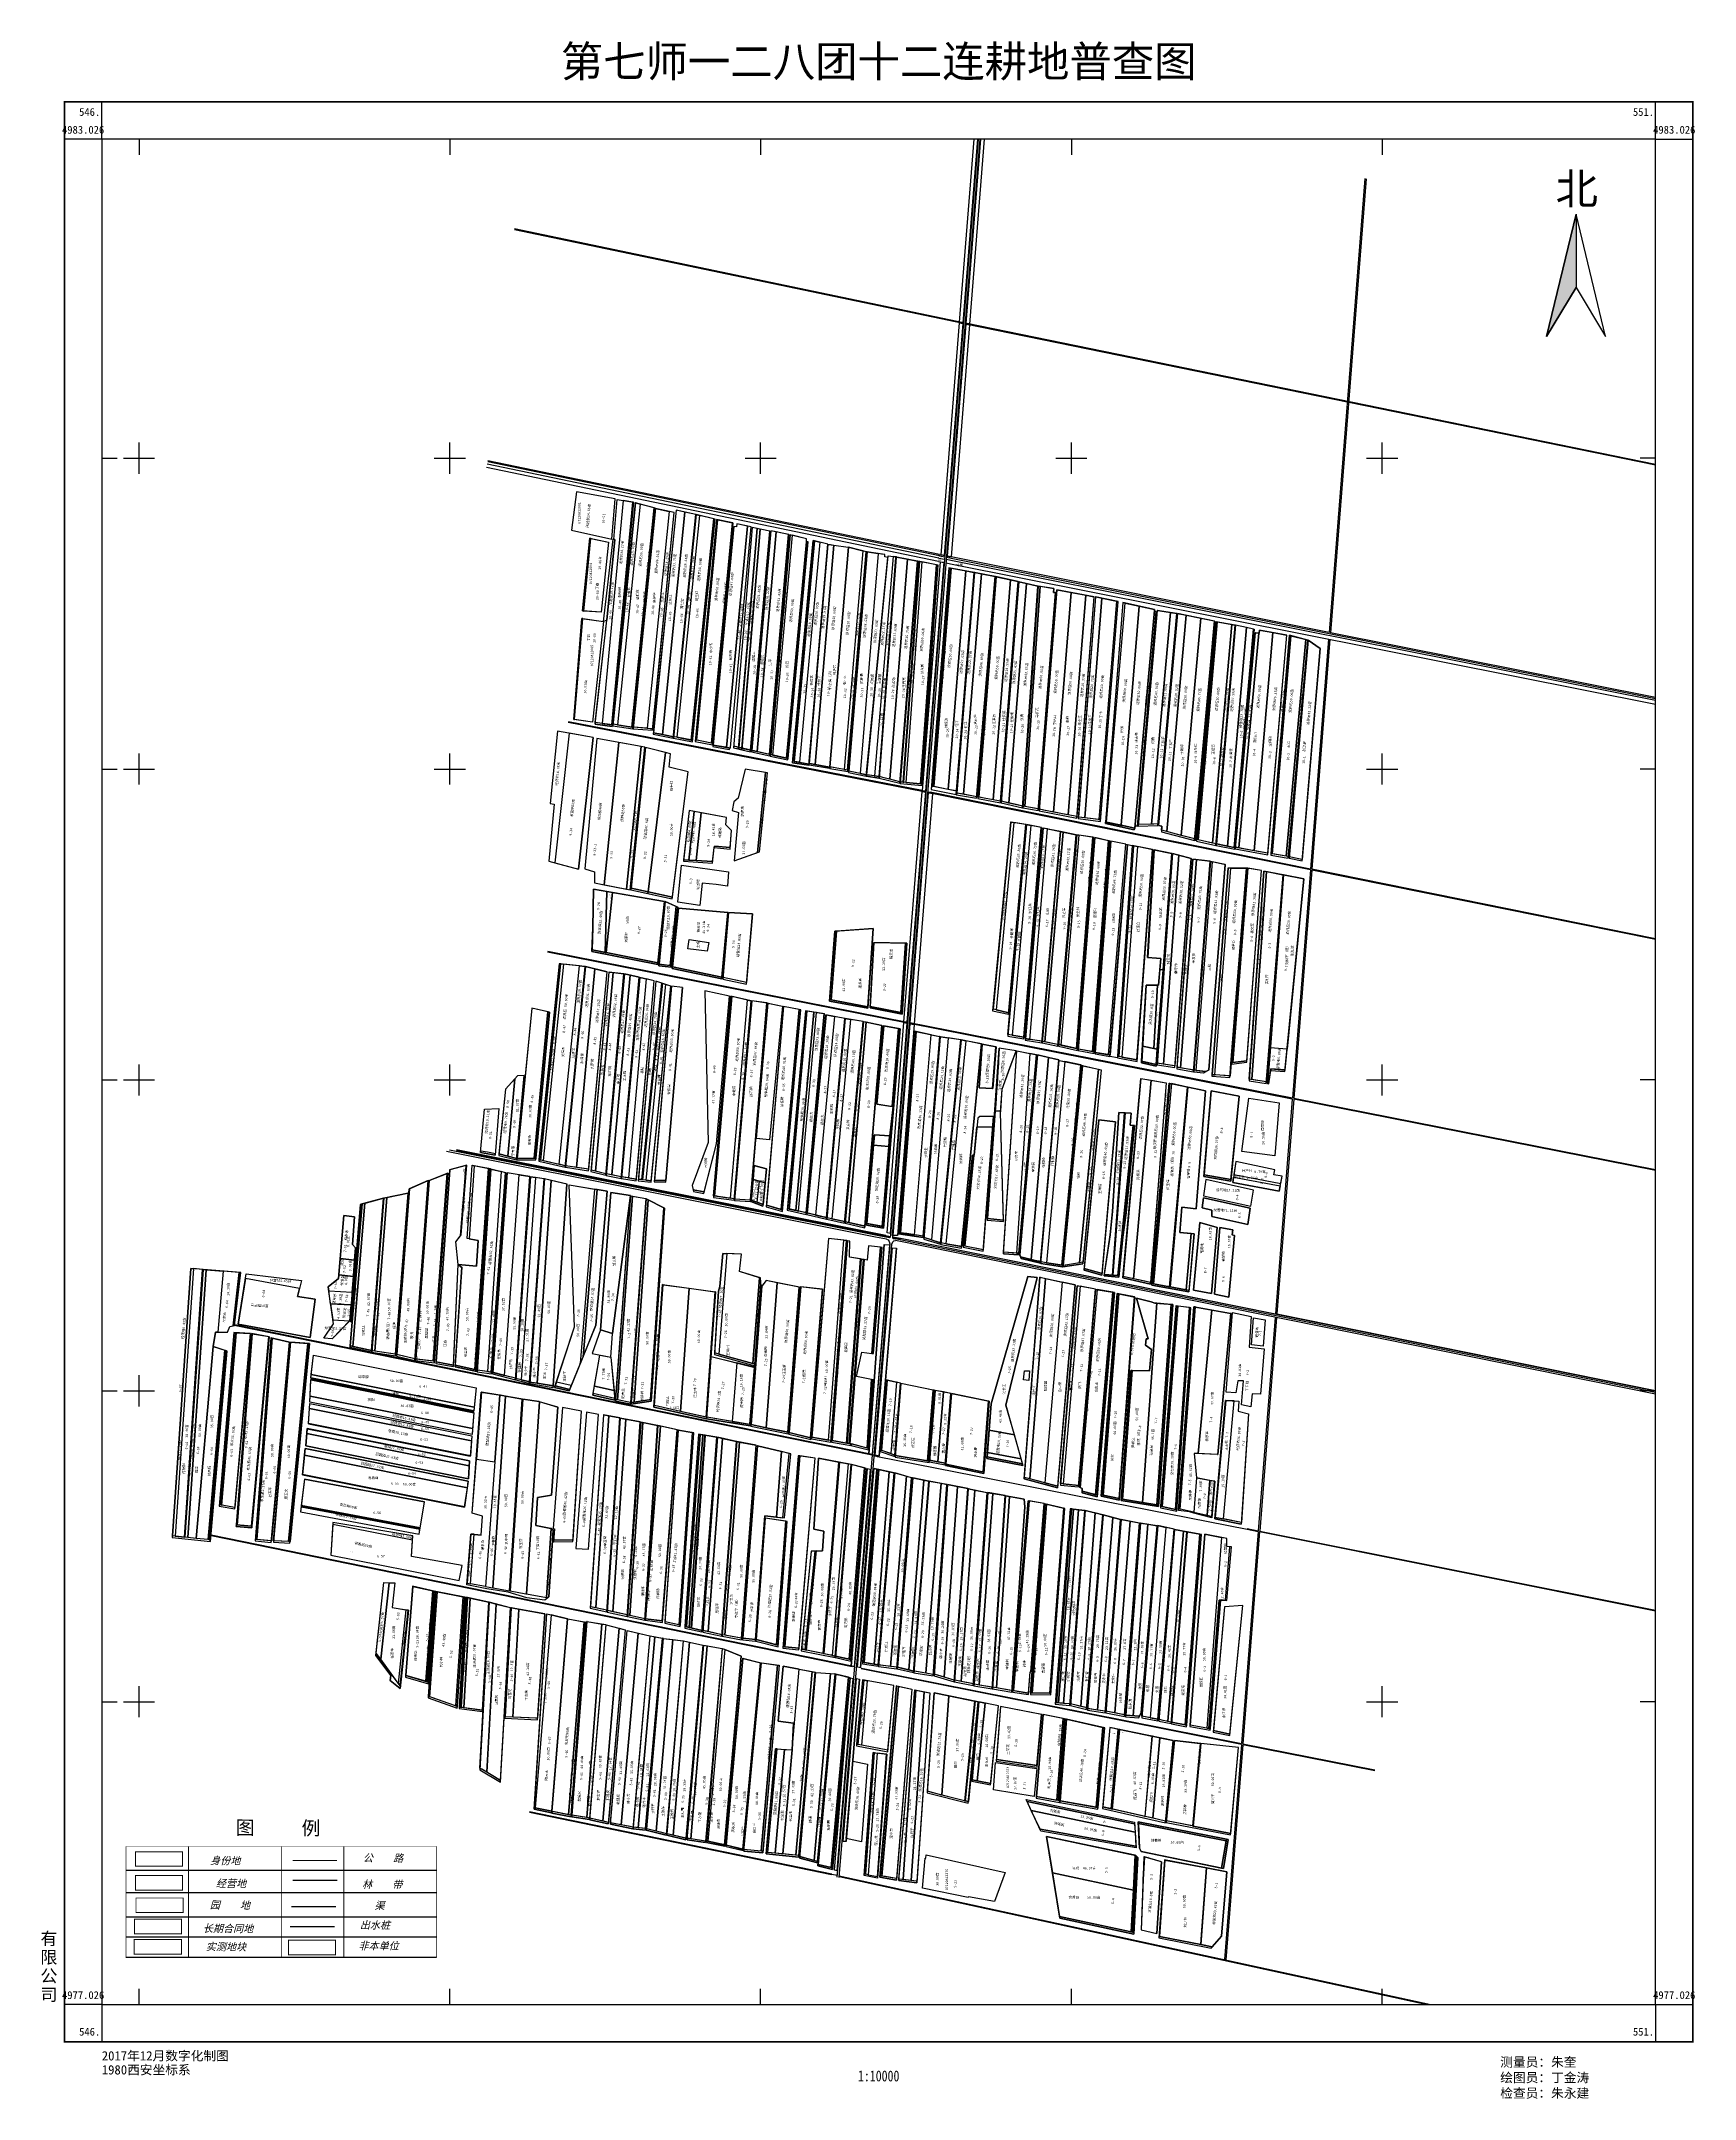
# Model space of a CAD drawing. Extents: x 546685 to 552006, y 4976723 to 4983341.
import ezdxf
from ezdxf.enums import TextEntityAlignment as Align

# ---------------------------------------------------------------- set-up
doc = ezdxf.new("R2010")
doc.units = 0
doc.header["$LTSCALE"] = 10
doc.header["$PDSIZE"] = 0.2
for name, color, linetype in [('2019-4-5', 7, 'CONTINUOUS'), ('2020-3-23', 4, 'CONTINUOUS'), ('2021新职工', 4, 'CONTINUOUS'), ('2022年', 2, 'CONTINUOUS'), ('TK', 7, 'CONTINUOUS'), ('出水桩', 2, 'CONTINUOUS'), ('图例', 7, 'CONTINUOUS'), ('地块名称', 7, 'CONTINUOUS'), ('地物扣减', 3, 'CONTINUOUS'), ('地籍号', 6, 'CONTINUOUS'), ('承包户', 6, 'CONTINUOUS'), ('林带', 3, 'CONTINUOUS'), ('油井占地', 2, 'CONTINUOUS'), ('测地框', 7, 'CONTINUOUS'), ('经营地名称面积', 2, 'CONTINUOUS'), ('经营地块', 1, 'CONTINUOUS'), ('路林渠', 7, 'CONTINUOUS'), ('身份地块', 1, 'CONTINUOUS'), ('身份地面积', 2, 'CONTINUOUS')]:
    doc.layers.add(name, color=color, linetype=linetype)
doc.styles.add('STYLE1', font='SIMHEI.TTF', dxfattribs={"width": 0.8, "oblique": 15, "height": 2.5})
doc.styles.add('宋体', font='SimSun.ttf')
doc.styles.add('楷体', font='SimSun.ttf', dxfattribs={"width": 0.8})

# ---------------------------------------------------------------- blocks, each defined once
blk = doc.blocks.new('图例')
at = {"layer": '图例', "color": 7}
for p, q in [((542594.4, 4984436.4), (543594.1, 4984436.4)), ((542594.4, 4984365.1), (543594.1, 4984365.1)), ((542594.4, 4984287.3), (543594.1, 4984287.3)), ((542594.4, 4984222), (543594.1, 4984222)), ((542594.4, 4984156.7), (543594.1, 4984156.7))]:
    blk.add_line(p, q, dxfattribs=at)
at = {"layer": '图例', "color": 3, "linetype": 'Continuous'}
blk.add_line((543131.2, 4984404.5), (543274.1, 4984404.5), dxfattribs=at)
at = {"layer": '图例', "color": 7}
for points, const_width in [([(542594.4, 4984513.3), (542594.4, 4984156.7)], 2.37), ([(542594.4, 4984513.3), (543594.1, 4984513.3)], 1.48), ([(542795.9, 4984513.3), (542795.9, 4984156.7)], 2.37), ([(543094.2, 4984513.3), (543094.2, 4984156.7)], 2.37), ([(543295.7, 4984513.3), (543295.7, 4984156.7)], 2.37), ([(543594.1, 4984513.3), (543594.1, 4984156.7)], 2.37), ([(542594.4, 4984364.1), (543594.1, 4984364.1)], 1.48)]:
    blk.add_lwpolyline(points, dxfattribs=dict(at, const_width=const_width))
at = {"layer": '图例', "color": 1, "linetype": 'Continuous', "const_width": 3, "flags": 128}
blk.add_lwpolyline([(542625, 4984496.3), (542776.5, 4984496.3), (542776.5, 4984449.5), (542625, 4984449.5)], close=True, dxfattribs=at)
at = {"layer": '图例', "color": 5, "linetype": 'Continuous', "const_width": 3, "flags": 128}
blk.add_lwpolyline([(542625, 4984419.4), (542776.5, 4984419.4), (542776.5, 4984372.6), (542625, 4984372.6)], close=True, dxfattribs=at)
blk.add_lwpolyline([(543131.2, 4984468.4), (543274.1, 4984468.4)], dxfattribs=at)
at = {"layer": '图例', "color": 2, "linetype": 'Continuous', "const_width": 3, "flags": 128}
blk.add_lwpolyline([(542626.8, 4984347.3), (542778.3, 4984347.3), (542778.3, 4984300.5), (542626.8, 4984300.5)], close=True, dxfattribs=at)
at = {"layer": '图例', "color": 6, "linetype": 'Continuous', "const_width": 3, "flags": 128}
blk.add_lwpolyline([(542622.1, 4984279.1), (542773.6, 4984279.1), (542773.6, 4984232.3), (542622.1, 4984232.3)], close=True, dxfattribs=at)
at = {"layer": '图例', "color": 4, "linetype": 'Continuous', "flags": 128}
blk.add_lwpolyline([(543127.5, 4984319.9), (543270.3, 4984319.9)], dxfattribs=at)
at = {"layer": '图例', "color": 7, "linetype": 'Continuous', "const_width": 3, "flags": 128}
blk.add_lwpolyline([(542621.3, 4984214), (542772.9, 4984214), (542772.9, 4984167.1), (542621.3, 4984167.1)], close=True, dxfattribs=at)
at = {"layer": '图例', "color": 4, "linetype": 'Continuous', "const_width": 3, "flags": 128}
blk.add_lwpolyline([(543117.6, 4984211.4), (543269.2, 4984211.4), (543269.2, 4984164.6), (543117.6, 4984164.6)], close=True, dxfattribs=at)
at = {"layer": '图例', "color": 2, "linetype": 'Continuous', "flags": 128}
blk.add_lwpolyline([(543122.5, 4984255.2), (543265.3, 4984255.2)], dxfattribs=at)
at = {"layer": '图例', "color": 7, "style": 'STYLE1'}
blk.add_text('图     例', height=44.45, rotation=359.54919, dxfattribs=at).set_placement((542947.8, 4984551.8))
at = {"layer": '图例', "color": 1, "style": 'STYLE1', "oblique": 15}
blk.add_text('身份地', height=23.71, rotation=359.54919, dxfattribs=at).set_placement((542865.8, 4984455.8))
at = {"layer": '图例', "color": 7, "style": 'STYLE1', "oblique": 15}
for s, p in [(' 公\u3000\u3000路', (543341.2, 4984464.6)), ('实测地块', (542851.6, 4984179))]:
    blk.add_text(s, height=23.71, rotation=359.54919, dxfattribs=at).set_placement(p)
at = {"layer": '图例', "color": 5, "style": 'STYLE1', "oblique": 15}
blk.add_text('经营地', height=23.71, rotation=359.54919, dxfattribs=at).set_placement((542884.1, 4984382.7))
at = {"layer": '图例', "color": 3, "style": 'STYLE1', "oblique": 15}
blk.add_text('  林    带', height=23.71, rotation=359.54919, dxfattribs=at).set_placement((543322.3, 4984379.7))
at = {"layer": '图例', "color": 2, "style": 'STYLE1', "oblique": 15}
for s, p in [('园    地', (542864.5, 4984313.2)), ('出水桩', (543347.2, 4984248.6))]:
    blk.add_text(s, height=23.71, rotation=359.54919, dxfattribs=at).set_placement(p)
at = {"layer": '图例', "color": 4, "style": 'STYLE1', "oblique": 15}
for s, p in [('   渠', (543346, 4984311.9)), ('非本单位', (543342.8, 4984182.2))]:
    blk.add_text(s, height=23.71, rotation=359.54919, dxfattribs=at).set_placement(p)
at = {"layer": '图例', "color": 6, "style": 'STYLE1', "oblique": 15}
blk.add_text('长期合同地', height=23.71, rotation=359.54919, dxfattribs=at).set_placement((542842.3, 4984237.8))

msp = doc.modelspace()

# ---------------------------------------------------------------- hatches: boundary and pattern name
at = {"layer": 'TK', "linetype": 'Continuous'}
msp.add_hatch(color=7, dxfattribs=at).paths.add_polyline_path([(551624, 4982785.2), (551624, 4982549.4), (551528.9, 4982390.8)])

# ---------------------------------------------------------------- linework, layer by layer
at = {"layer": '2019-4-5', "color": 3, "linetype": 'Continuous', "flags": 128}
for points in [[(549434.8, 4981680.7), (549437.8, 4981682.3), (549426.9, 4981683.7), (549366.2, 4980977.9), (549381.1, 4980975.7)], [(550611.5, 4980673.3), (550567.5, 4980680.7), (550519.1, 4980056.5), (550565, 4980061.8)], [(549549, 4980145.5), (549500.3, 4980155.6), (549450.4, 4979508.6), (549495.7, 4979501.8)], [(550257, 4979998.7), (550304.7, 4979990.4), (550254.8, 4979348), (550200.1, 4979360.3)], [(549695.8, 4979848.9), (549745.9, 4979848.8), (549716, 4979453.9), (549657, 4979465.7), (549686.5, 4979757.7), (549687, 4979757.6)], [(549772.7, 4979899.9), (549755.2, 4979900.5), (549730, 4979553.9), (549781.2, 4979549.4), (549772.4, 4979896.2)], [(549325.8, 4979123.8), (549357.9, 4979120.4), (549385.7, 4979462), (549347.5, 4979465.8), (549342.7, 4979420.6), (549332.9, 4979422.2), (549287.4, 4978829.8), (549290.6, 4978829.2), (549292, 4978829.2), (549342.4, 4978816.1), (549357.1, 4979036), (549308.6, 4979045.9)], [(549323.8, 4979423.7), (549330.9, 4979422.6), (549285.4, 4978830.1), (549278.3, 4978831.4)], [(549735.4, 4978873.8), (549816.5, 4978858.1), (549789.6, 4978954.3), (549890.2, 4979364.9), (549859.7, 4979367.2), (549741.9, 4978958.2)], [(549899.8, 4979365.4), (549917, 4979361.6), (549866.4, 4978716.8), (549849.3, 4978721.4)], [(547313.4, 4979186.7), (547358.7, 4979184.6), (547308.5, 4978625.2), (547266.6, 4978632.5)], [(547425.4, 4979170.3), (547428.8, 4979169.5), (547378.8, 4978521.7), (547375.4, 4978522)], [(549413.2, 4978739.5), (549430.3, 4978735.9), (549378.5, 4978118.9), (549365.7, 4978120.9)], [(548065.2, 4978332.9), (548125.6, 4978320.4), (548105, 4977973), (548044.6, 4977980.8)], [(548944.2, 4978139.3), (548999.6, 4978125.4), (548943.2, 4977525.3), (548890.1, 4977538.3)], [(549974, 4977945.9), (549909.3, 4977958.4), (549888.1, 4977694.9), (549952.8, 4977682.8)], [(549978.3, 4977945.1), (549983.5, 4977944.1), (549962.3, 4977681), (549957.1, 4977682)], [(549984.6, 4977943.8), (550101.7, 4977917.3), (550079.3, 4977660.4), (549963.5, 4977680.7)], [(550101.7, 4977917.3), (550106.2, 4977916.3), (550083.8, 4977659.6), (550079.3, 4977660.4)], [(549366.9, 4977835.7), (549375.6, 4977834.8), (549346.3, 4977443.5), (549338.7, 4977445)], [(549870.9, 4977650.5), (550204.9, 4977580.3), (550207.8, 4977535.3), (549899.6, 4977589.5)], [(550301.2, 4977490.7), (550434.8, 4977465.5), (550416.6, 4977219.1), (550283.1, 4977244.9)]]:
    msp.add_lwpolyline(points, close=True, dxfattribs=at)
for points, elevation in [([(549438.7, 4981682), (549472.6, 4981675.4), (549415.9, 4980967.1), (549402.3, 4980970.5), (549402.3, 4980970.6), (549382, 4980975.6), (549436.7, 4981680.4)], 288.1), ([(550619.7, 4980671.7), (550627.8, 4980670.1), (550580.4, 4980001.1), (550572.3, 4980002.4)], 289.8), ([(547166.4, 4979393.6), (547175, 4979392.9), (547116.2, 4978532.5), (547107.7, 4978533.4)], 259.6), ([(547361.4, 4979184.2), (547363.7, 4979183.8), (547315.6, 4978568.3), (547313.4, 4978568.4)], 289.6), ([(547363.7, 4979183.8), (547417.4, 4979174.3), (547362.3, 4978564.6), (547315.6, 4978568.3)], 289.6), ([(549431.7, 4978735.9), (549469.8, 4978725.2), (549418.2, 4978113.7), (549379.7, 4978118.5)], 290.5), ([(548126.6, 4978319.8), (548148.7, 4978314.2), (548118.6, 4977773.5), (548096.9, 4977786.7)], 290.3), ([(548379.8, 4978266.1), (548432.8, 4978256.6), (548382, 4977636.5), (548329.1, 4977646.9)], 291.5), ([(549296.4, 4977808.2), (549344, 4977799.6), (549325.1, 4977549.7), (549275.8, 4977559.6)], 237)]:
    msp.add_lwpolyline(points, close=True, dxfattribs=dict(at, elevation=elevation))
at = {"layer": '2019-4-5', "color": 3, "linetype": 'Continuous', "const_width": 0.3, "flags": 128}
for points in [[(550322.4, 4979988.2), (550317.3, 4979989.3), (550262, 4979344.3), (550264.8, 4979343.8)], [(549427.9, 4978052.5), (549343.4, 4978067.3), (549324.2, 4977860), (549408.5, 4977843.9)]]:
    msp.add_lwpolyline(points, close=True, dxfattribs=at)
at = {"layer": '2019-4-5', "color": 2, "linetype": 'Continuous', "flags": 128}
msp.add_lwpolyline([(548325.7, 4978557.1), (548325, 4978557.5), (548276.5, 4978566.6), (548282.6, 4978656.8), (548327.2, 4978664.3), (548347.5, 4978946.9), (548288.3, 4978964.9), (548247.1, 4978346.8), (548310.9, 4978335.3)], close=True, dxfattribs=at)
at = {"layer": '2020-3-23', "color": 1, "linetype": 'Continuous', "flags": 128}
for points in [[(548929.4, 4981064.5), (548989.2, 4981773.8)], [(548998.9, 4981771.8), (548939.2, 4981062.2)], [(548998.9, 4981771.8), (548939.6, 4981067.2)], [(548615.3, 4981072.2), (548568.1, 4980613.8)], [(547532.7, 4978715.5), (547918.6, 4978643)], [(547616.8, 4978471.8), (548029.8, 4978390.1)]]:
    msp.add_lwpolyline(points, dxfattribs=at)
for points in [[(548998.9, 4981771.8), (548989.2, 4981773.8), (548929.9, 4981069.5), (548939.6, 4981067.2)], [(549235.6, 4981720.2), (549282.2, 4981713.5), (549222.2, 4981006.5), (549175.7, 4981014.2)], [(550460.2, 4981414), (550460.9, 4981414), (550465.9, 4981474), (550469.5, 4981473.3), (550407.9, 4980772.3), (550404, 4980773.1)], [(548461.6, 4981101.9), (548383.9, 4981115.5), (548337.4, 4980698.3), (548414.4, 4980677.9)], [(548615.3, 4981072.2), (548543.9, 4981085.4), (548496.7, 4980627.6), (548568.1, 4980613.8)], [(548627.2, 4981070), (548615.3, 4981072.2), (548568.1, 4980613.8), (548580, 4980611.5)], [(548694.3, 4981053.3), (548629.4, 4981069.6), (548583.1, 4980616.6), (548638.1, 4980604.8)], [(548929.9, 4981069.5), (548913.4, 4981073.4), (548912.9, 4981068.3), (548929.4, 4981064.5)], [(548939.6, 4981067.2), (548929.9, 4981069.5), (548929.4, 4981064.5), (548939.2, 4981062.2)], [(550748.1, 4980647), (550683.1, 4980659.4), (550638.1, 4980077.2), (550631.2, 4979988.9), (550635.8, 4979987.7), (550642.1, 4980035.4), (550687.9, 4980031.9)], [(548638.1, 4980604.8), (548583.1, 4980616.6), (548582.6, 4980611.6), (548637.4, 4980599.8)], [(548638.1, 4980604.8), (548637.4, 4980599.8), (548715.9, 4980582.9), (548716.6, 4980587.9)], [(550373.2, 4979977.2), (550322.4, 4979988.2), (550264.8, 4979343.8), (550315.7, 4979334.4)], [(547869.9, 4979649.7), (547930.7, 4979676), (547887.7, 4979102.8), (547829.3, 4979116.4)], [(547797.7, 4979621.6), (547864.7, 4979635.6), (547824.2, 4979118.1), (547759.1, 4979127.9)], [(547566.5, 4979295.2), (547509.5, 4979303), (547515.9, 4979328.7), (547342, 4979360.9), (547318.7, 4979213.9), (547550.5, 4979171)], [(550274.5, 4979281.5), (550268.2, 4979281.9), (550256.7, 4979286), (550209.4, 4979298.3), (550246.6, 4979167), (550240.4, 4979167.6), (550238.1, 4979147.3), (550257.4, 4979132.6), (550251.6, 4979064.7), (550195.7, 4979065.5), (550164.4, 4978651.6), (550229.1, 4978641)], [(548932.1, 4978835.2), (548985, 4978825.6), (548937.6, 4978204.6), (548884.6, 4978214.1)], [(547532.7, 4978715.5), (547521.6, 4978630.9), (547904.7, 4978558.9), (547918.6, 4978643)], [(549689.5, 4978680.5), (549728.3, 4978672.6), (549683.7, 4978057.3), (549645.5, 4978065)], [(549732.5, 4978672.3), (549747.4, 4978669.8), (549702.8, 4978053.5), (549687.9, 4978056)], [(549080.9, 4978580.3), (549014.8, 4978589.9), (548985.6, 4978200.1), (549051.5, 4978183.2)], [(547623.3, 4978570.2), (547616.8, 4978471.8), (548029.8, 4978390.1), (548039.2, 4978438.6), (547876.5, 4978467.4), (547880, 4978519.4)]]:
    msp.add_lwpolyline(points, close=True, dxfattribs=at)
for points, elevation in [([(550416.4, 4981485.1), (550459.2, 4981476.3), (550396.2, 4980775.3), (550353.6, 4980786.5)], 288.9), ([(547931.9, 4979675.7), (547933.1, 4979676.1), (547890.1, 4979102.2), (547889, 4979102.3)], 289)]:
    msp.add_lwpolyline(points, close=True, dxfattribs=dict(at, elevation=elevation))
for points, elevation in [([(548461.6, 4981101.9), (548414.4, 4980677.9)], 288.5), ([(548580, 4980611.5), (548627.2, 4981070)], 288.3), ([(547318.7, 4979213.9), (547550.5, 4979171)], 289.6)]:
    msp.add_lwpolyline(points, dxfattribs=dict(at, elevation=elevation))
at = {"layer": '2020-3-23', "color": 2, "linetype": 'Continuous', "flags": 128}
for points in [[(549390.3, 4980174.6), (549339.5, 4980185.6), (549284.4, 4979541.3), (549335.1, 4979529.9)], [(549920, 4979411.8), (549969.8, 4979404), (550030.8, 4980048), (549979, 4980058.8)]]:
    msp.add_lwpolyline(points, close=True, dxfattribs=at)
at = {"layer": '2021新职工', "color": 1, "linetype": 'Continuous', "flags": 128}
for points in [[(550173.2, 4981533.6), (550218.6, 4981523.9), (550160, 4980818.9), (550112.6, 4980828.9)], [(550592.1, 4981438.1), (550603.3, 4981436.6), (550538.8, 4980746.2), (550527.7, 4980748.3)], [(550705.9, 4981428.9), (550754.4, 4981416.4), (550691.2, 4980719.3), (550646.2, 4980727)], [(549922.9, 4980807.4), (549909.6, 4980810.1), (549852.7, 4980132.6), (549866, 4980130.5)], [(548711.4, 4980301.9), (548694.5, 4980307.4), (548630.8, 4979677.7), (548648, 4979675.5)], [(548748.2, 4980297.1), (548713.6, 4980301.4), (548658.1, 4979676.9), (548695.1, 4979676.6)], [(549180.4, 4980216.9), (549204.8, 4980213.2), (549146.1, 4979572.8), (549121.8, 4979578.1)], [(549210.6, 4980209.2), (549237.5, 4980204.2), (549176.5, 4979565.5), (549149.7, 4979571.9)], [(550077.4, 4979326.8), (550028, 4979336.2), (549973.8, 4978701), (550023.5, 4978695.8)], [(550079.2, 4979326.3), (550082.6, 4979325.7), (550028.2, 4978689), (550026.8, 4978689.5)], [(548179.5, 4978983.1), (548163.1, 4978986.1), (548161, 4978986.5), (548115.2, 4978370.7), (548138.4, 4978366.5)], [(548735.7, 4978873.3), (548780.1, 4978865.6), (548736.9, 4978247.5), (548692.9, 4978257.3)], [(548805.1, 4978859.3), (548814.2, 4978857.9), (548770.1, 4978238.5), (548761.1, 4978240.4)], [(548085.3, 4978780.3), (548145, 4978771.4), (548115.2, 4978370.7), (548066, 4978379.6), (548077.8, 4978538.4), (548100.7, 4978536.2), (548104.8, 4978597.2), (548072.3, 4978606.4)], [(549867.4, 4978096.4), (549869.8, 4978096.3), (549912, 4978637.2), (549864.2, 4978645.8), (549814, 4978035.5), (549862.3, 4978027.9)], [(550222.4, 4978574.1), (550246.2, 4978570.6), (550199.3, 4977954.7), (550175.4, 4977956.6)], [(550246.2, 4978570.6), (550275.8, 4978566.2), (550224.2, 4977965.3), (550219.3, 4977953), (550199.3, 4977954.7)], [(547881.1, 4978370.9), (547945.4, 4978356.8), (547922.3, 4978065.6), (547858.4, 4978084.2)], [(550199.7, 4977394), (549939.1, 4977449.4), (549962.2, 4977308.8), (550192.8, 4977259.8)]]:
    msp.add_lwpolyline(points, close=True, dxfattribs=at)
for points, elevation in [([(550586, 4981450.2), (550587.9, 4981449.8), (550526, 4980746.7), (550524.1, 4980747.1)], 288.7), ([(549903.1, 4980811.7), (549869.5, 4980818.7), (549809.8, 4980143.6), (549846.8, 4980137.5)], 289.6), ([(547933.1, 4979676.1), (547991.4, 4979699.2), (547946.2, 4979095.7), (547890.1, 4979102.2)], 289), ([(549914.2, 4978636.7), (549919.8, 4978635.4), (549873.6, 4978027.9), (549869, 4978027.9)], 291.2), ([(550133.9, 4978592.5), (550158.2, 4978586), (550109, 4977969.6), (550084.2, 4977973.3)], 291.4), ([(550160, 4978585.6), (550188.7, 4978580.3), (550139.7, 4977963.9), (550111, 4977969.5)], 291.3), ([(550188.7, 4978580.3), (550217.7, 4978575), (550169.9, 4977958), (550139.7, 4977963.9)], 291.3), ([(550277.8, 4978567.2), (550304.5, 4978560.8), (550253.8, 4977948.3), (550226.9, 4977953.6)], 291.1), ([(547804.6, 4978382.8), (547823.3, 4978382.6), (547814.3, 4978302.8), (547858.7, 4978295.5), (547834.2, 4978059.9), (547777.7, 4978136.3)], 290.4)]:
    msp.add_lwpolyline(points, close=True, dxfattribs=dict(at, elevation=elevation))
at = {"layer": '2022年', "color": 4, "linetype": 'Continuous', "flags": 128}
for points, elevation in [([(548521.8, 4981739.1), (548531.9, 4981868.8), (548407.7, 4981891.6), (548391.6, 4981768.2)], 287.9), ([(548538.4, 4981867.3), (548557.6, 4981863.9), (548489.9, 4981146.7), (548468.2, 4981149.8), (548505.1, 4981479), (548530.7, 4981738.2), (548527.4, 4981738.8)], 287.9), ([(549758.4, 4981618.6), (549804.6, 4981608.1), (549748.7, 4980901.1), (549702.3, 4980910)], 288.2), ([(549272.5, 4980197.6), (549288.9, 4980194.8), (549229.6, 4979553.3), (549213.3, 4979556.8)], 289.7), ([(548621.3, 4978898), (548668.7, 4978888.3), (548627.4, 4978267), (548579.1, 4978277.7)], 289.9), ([(549526.3, 4978032.1), (549544.3, 4978028.6), (549502.9, 4977422.7), (549484.8, 4977424.9)], 291.5), ([(549558.9, 4978028.3), (549605.9, 4978018.8), (549583.4, 4977699.9), (549536.6, 4977711.7)], 291)]:
    msp.add_lwpolyline(points, close=True, dxfattribs=dict(at, elevation=elevation))
for points in [[(548969.7, 4981779), (548958, 4981781.5), (548890.4, 4981069.5), (548902.3, 4981067.4), (548903.6, 4981069.3)], [(548989.2, 4981773.8), (548972.7, 4981777.3), (548912.9, 4981068.3), (548929.4, 4981064.5)], [(550218.6, 4981523.9), (550267.4, 4981513.5), (550267.5, 4981509.5), (550267.5, 4981509.5), (550267.5, 4981509.5), (550203.7, 4980809.6), (550203.7, 4980809.6), (550203.7, 4980809.6), (550203.7, 4980809.6), (550160, 4980818.9)], [(548543.9, 4981085.4), (548473.4, 4981098.5), (548434, 4980679.3), (548465.1, 4980669.5), (548465.2, 4980633.7), (548496.7, 4980627.6)], [(548786.5, 4980863.5), (548769.9, 4980866.5), (548752.3, 4980708.4), (548769.2, 4980707.3)], [(548505.6, 4980605.8), (548462.8, 4980613.2), (548460.2, 4980490.3), (548457.5, 4980418.7), (548500.3, 4980410.1)], [(549466, 4980439.8), (549364.8, 4980442), (549352.6, 4980236.6), (549451.2, 4980217.2)], [(548657.1, 4980318.7), (548631.5, 4980324.8), (548574.4, 4979684.6), (548600.2, 4979680.8)], [(548682.1, 4980311.4), (548663.3, 4980317.6), (548606.7, 4979680.7), (548618.1, 4979679.3)], [(548684, 4980310.8), (548694.5, 4980307.4), (548630.8, 4979677.7), (548620.1, 4979679)], [(550276.7, 4980304.4), (550240.7, 4980305.2), (550229.3, 4980108.9), (550264.9, 4980101.2)], [(549023.9, 4980246.4), (549070.8, 4980237.4), (549028.4, 4979807.1), (548986.9, 4979811.1)], [(549170.9, 4980218.3), (549149.3, 4980221.5), (549091.4, 4979584.8), (549112.9, 4979580.1)], [(549271.2, 4980197.9), (549237.5, 4980204.2), (549176.5, 4979565.5), (549212.3, 4979557)], [(549444.2, 4980164.9), (549396.1, 4980173.8), (549374.5, 4979921.9), (549423.2, 4979914.4)], [(550385.8, 4979505.9), (550348.7, 4979509.6), (550355.6, 4979590.8), (550401.6, 4979585.6), (550431.4, 4979964.5), (550375.1, 4979976.7), (550317.7, 4979334.1), (550369.6, 4979324.5)], [(550539.8, 4979947.6), (550449.8, 4979964.5), (550426.9, 4979694.3), (550513.6, 4979679.6)], [(550171.3, 4979894.5), (550153.2, 4979895.7), (550132.7, 4979577), (550125.3, 4979501.6), (550105.9, 4979374.5), (550132, 4979372.4)], [(549412.5, 4979786.3), (549363.3, 4979790), (549341.7, 4979538), (549391, 4979529)], [(548506.5, 4979642.1), (548473.8, 4979647.6), (548428.6, 4979109), (548470.3, 4979211.3)], [(550379.9, 4979267.8), (550342.1, 4979272.6), (550292.7, 4978627.7), (550334.6, 4978618.6)], [(548161, 4978986.5), (548102.3, 4978995.2), (548086.3, 4978780.2), (548145, 4978771.4)], [(548423.8, 4978934.3), (548362.8, 4978946.2), (548332.2, 4978557.1), (548336.4, 4978556), (548334.1, 4978519.2), (548396.5, 4978520.6)], [(548062.2, 4978759.2), (548060.1, 4978716.8), (547537.1, 4978822.6), (547540.2, 4978862.4)], [(548062.9, 4978774.3), (548062.2, 4978759.2), (547540.2, 4978862.4), (547541.3, 4978877.3)], [(548669.4, 4978888.2), (548678.3, 4978886.3), (548629.8, 4978266.6), (548628.5, 4978266.8)], [(548814.2, 4978857.9), (548770.1, 4978238.5), (548776.7, 4978237.1), (548820.8, 4978856.8)], [(547534.4, 4978814.9), (547532.2, 4978793), (548056.4, 4978688.3), (548059.4, 4978709.5)], [(549380.6, 4978746.5), (549413.2, 4978739.5), (549365.7, 4978120.9), (549332.9, 4978126)], [(547521.1, 4978627.3), (547519, 4978611), (547901.3, 4978538.5), (547904, 4978554.7)], [(549124.3, 4978104.9), (549072.8, 4978114.7), (549056.6, 4977937.6), (549106, 4977930.6), (549101.3, 4977845)], [(550151.1, 4977911), (550123.7, 4977916.5), (550100.9, 4977662), (550128.3, 4977655.8)], [(549052.8, 4977848.3), (549076.4, 4977846.7), (549046.9, 4977512.8), (549023.4, 4977515.2)], [(549405.4, 4977831.6), (549375.6, 4977834.8), (549346.3, 4977443.5), (549375.9, 4977437.5)], [(550290, 4977484.5), (550235.4, 4977500.7), (550230.6, 4977427.7), (550224.7, 4977265.9), (550275.1, 4977254.9)], [(550233.3, 4977501.3), (550230.6, 4977427.7), (550235.4, 4977500.7)]]:
    msp.add_lwpolyline(points, close=True, dxfattribs=at)
for points in [[(550240.7, 4980305.2), (550229.3, 4980108.9)], [(548770.1, 4978238.5), (548814.2, 4978857.9)]]:
    msp.add_lwpolyline(points, dxfattribs=at)
for points, elevation in [([(550123.7, 4977916.5), (550100.9, 4977662)], 291.4), ([(550290, 4977484.5), (550275.1, 4977254.9)], 291.8)]:
    msp.add_lwpolyline(points, dxfattribs=dict(at, elevation=elevation))
at = {"layer": '2022年', "color": 5, "linetype": 'Continuous', "flags": 128}
msp.add_lwpolyline([(550155.5, 4977910.1), (550151.1, 4977911), (550128.3, 4977655.8), (550132.7, 4977654.8)], close=True, dxfattribs=at)
at = {"layer": 'TK', "linetype": 'Continuous'}
for p, q in [((546880, 4983026), (546880, 4983146)), ((551880, 4983026), (551880, 4983146)), ((546880, 4983026), (546760, 4983026)), ((547000, 4983026), (547000, 4982976)), ((548000, 4983026), (548000, 4982976)), ((549000, 4983026), (549000, 4982976)), ((550000, 4983026), (550000, 4982976)), ((551000, 4983026), (551000, 4982976)), ((551880, 4983026), (552000, 4983026)), ((547000, 4981950), (547000, 4982050)), ((548000, 4981950), (548000, 4982050)), ((549000, 4981950), (549000, 4982050)), ((550000, 4981950), (550000, 4982050)), ((551000, 4981950), (551000, 4982050)), ((546880, 4982000), (546930, 4982000)), ((546950, 4982000), (547050, 4982000)), ((547950, 4982000), (548050, 4982000)), ((548950, 4982000), (549050, 4982000)), ((549950, 4982000), (550050, 4982000)), ((550950, 4982000), (551050, 4982000)), ((551880, 4982000), (551830, 4982000)), ((547000, 4980950), (547000, 4981050)), ((548000, 4980950), (548000, 4981050)), ((551000, 4980950), (551000, 4981050)), ((546880, 4981000), (546930, 4981000)), ((546950, 4981000), (547050, 4981000)), ((547950, 4981000), (548050, 4981000)), ((550950, 4981000), (551050, 4981000)), ((551880, 4981000), (551830, 4981000)), ((547000, 4979950), (547000, 4980050)), ((548000, 4979950), (548000, 4980050)), ((551000, 4979950), (551000, 4980050)), ((546880, 4980000), (546930, 4980000)), ((546950, 4980000), (547050, 4980000)), ((547950, 4980000), (548050, 4980000)), ((550950, 4980000), (551050, 4980000)), ((551880, 4980000), (551830, 4980000)), ((547000, 4978950), (547000, 4979050)), ((546880, 4979000), (546930, 4979000)), ((546950, 4979000), (547050, 4979000)), ((551880, 4979000), (551830, 4979000)), ((546880, 4978000), (546930, 4978000)), ((546950, 4978000), (547050, 4978000)), ((547000, 4977950), (547000, 4978050)), ((550950, 4978000), (551050, 4978000)), ((551000, 4977950), (551000, 4978050)), ((551880, 4978000), (551830, 4978000)), ((547000, 4977026), (547000, 4977076)), ((548000, 4977026), (548000, 4977076)), ((549000, 4977026), (549000, 4977076)), ((550000, 4977026), (550000, 4977076)), ((551000, 4977026), (551000, 4977076)), ((546880, 4977026), (546760, 4977026)), ((546880, 4977026), (546880, 4976906)), ((551880, 4977026), (552000, 4977026)), ((551880, 4977026), (551880, 4976906))]:
    msp.add_line(p, q, dxfattribs=at)
at = {"layer": 'TK', "linetype": 'Continuous', "const_width": 5, "flags": 128}
msp.add_lwpolyline([(546760, 4976906), (552000, 4976906), (552000, 4983146), (546760, 4983146)], close=True, dxfattribs=at)
at = {"layer": 'TK', "linetype": 'Continuous', "flags": 128}
for points in [[(546880, 4977026), (551880, 4977026), (551880, 4983026), (546880, 4983026)], [(551624, 4982785.2), (551528.9, 4982390.8), (551624, 4982549.4), (551719, 4982390.8)], [(551624, 4982785.2), (551624, 4982549.4), (551528.9, 4982390.8)]]:
    msp.add_lwpolyline(points, close=True, dxfattribs=at)
at = {"layer": '出水桩', "color": 2, "linetype": 'Continuous'}
for p, q in [((547828.2, 4979116.6), (547868.8, 4979649.2)), ((547869.9, 4979649.7), (547829.3, 4979116.4)), ((547868.8, 4979649.2), (547869.9, 4979649.7)), ((547362.3, 4978564.6), (547417.4, 4979174.3)), ((547418.4, 4979174.1), (547364.2, 4978574.8)), ((547417.4, 4979174.3), (547418.4, 4979174.1)), ((547829.3, 4979116.4), (547828.2, 4979116.6))]:
    msp.add_line(p, q, dxfattribs=at)
at = {"layer": '出水桩', "color": 2, "linetype": 'Continuous', "flags": 128}
for points in [[(548590.8, 4981857.9), (548588.8, 4981858.3), (548521.2, 4981142.1), (548523.2, 4981141.8)], [(548597.5, 4981856.3), (548596.6, 4981856.6), (548523.9, 4981144.1), (548524.8, 4981144)], [(549091, 4981754.2), (549090, 4981754.4), (549029, 4981047.3), (549029.9, 4981047.1)], [(549095.3, 4981753.6), (549094.3, 4981753.8), (549031.4, 4981046.2), (549032.4, 4981046)], [(549340.6, 4981698.9), (549339.6, 4981699.1), (549279.7, 4980996.9), (549280.7, 4980996.7)], [(549342.6, 4981698.5), (549341.6, 4981698.7), (549283.2, 4980993.7), (549284.2, 4980993.5)], [(549512.2, 4981667.6), (549510.3, 4981668), (549458.9, 4980957.8), (549460.9, 4980957.6)], [(549687.1, 4981632.4), (549686.1, 4981632.6), (549629.1, 4980929.5), (549630.1, 4980929.3)], [(549689.6, 4981631.9), (549688.6, 4981632.1), (549631.1, 4980922.5), (549632.1, 4980922.4)], [(549828.7, 4981602.7), (549827.7, 4981602.9), (549771.3, 4980896.8), (549772.3, 4980896.6)], [(549832.2, 4981602.2), (549831.2, 4981602.5), (549774.6, 4980896.3), (549775.6, 4980896.1)], [(550073.5, 4981554.3), (550072.5, 4981554.4), (550017.3, 4980847), (550018.3, 4980846.8)], [(550078.5, 4981553.8), (550077.5, 4981554), (550022.7, 4980845.7), (550023.7, 4980845.6)], [(550273.2, 4981506.2), (550272.3, 4981506.4), (550211.8, 4980816.7), (550212.8, 4980816.7)], [(550277.3, 4981510.2), (550276.4, 4981510.4), (550215.3, 4980821.7), (550216.3, 4980821.7)], [(550460.2, 4981476.1), (550459.2, 4981476.3), (550396.2, 4980775.3), (550397.1, 4980775)], [(550692.8, 4981430.3), (550691.8, 4981430.5), (550631.5, 4980729.1), (550632.5, 4980728.9)], [(550702.4, 4981429.8), (550701.5, 4981430.1), (550641.8, 4980727.8), (550642.8, 4980727.6)], [(550460.2, 4981414), (550459.2, 4981414.1), (550403, 4980773.4), (550404, 4980773.1)], [(549909.6, 4980810.1), (549908.6, 4980810.3), (549851.7, 4980132.8), (549852.7, 4980132.6)], [(549909.6, 4980810.1), (549908.6, 4980810.3), (549851.7, 4980132.8), (549852.7, 4980132.6)], [(550124.8, 4980768.4), (550122.9, 4980768.8), (550071.3, 4980090), (550073.3, 4980089.7)], [(550262.5, 4980740.6), (550261.5, 4980740.8), (550210.8, 4980064.6), (550211.8, 4980064.5)], [(550266, 4980739.8), (550265, 4980740), (550245.3, 4980393.5), (550245.9, 4980393.5)], [(550495.6, 4980692.2), (550494.6, 4980692.4), (550442.3, 4980032.6), (550443.3, 4980033.2)], [(550504.6, 4980681.4), (550503.6, 4980681.4), (550452.3, 4980016.9), (550453.3, 4980016.8)], [(550567.5, 4980680.7), (550564.5, 4980681.2), (550516.1, 4980056.1), (550519.1, 4980056.5)], [(550681.1, 4980659.7), (550680.1, 4980659.9), (550626.7, 4979993.7), (550627.7, 4979993.5)], [(550683.1, 4980659.4), (550682.2, 4980659.6), (550630.3, 4979989.1), (550631.2, 4979988.9)], [(548352.5, 4980373.5), (548351.5, 4980373.6), (548286.5, 4979743.6), (548287.5, 4979743.4)], [(548505.8, 4980347.8), (548504.8, 4980348), (548446, 4979713.1), (548447, 4979712.9)], [(548512.8, 4980346.5), (548511.8, 4980346.6), (548454.5, 4979710.1), (548455.5, 4979709.9)], [(548620.1, 4979679), (548618.1, 4979679.3), (548682.1, 4980311.4), (548684, 4980310.8)], [(550226.5, 4980059.7), (550225.5, 4980059.9), (550240.3, 4980305.2), (550240.7, 4980305.2)], [(549020.9, 4980247.4), (549019.9, 4980247.5), (548967.3, 4979613.8), (548968.3, 4979613.7)], [(549023.9, 4980246.4), (549022.9, 4980246.6), (548985.9, 4979811.2), (548986.9, 4979811.1)], [(548321.2, 4980217.9), (548320.2, 4980218.2), (548276.6, 4979748.3), (548277.6, 4979748.3)], [(549205, 4980213.2), (549204.8, 4980213.2), (549146.1, 4979572.8), (549146.2, 4979572.7)], [(549206, 4980213.1), (549205, 4980213.2), (549146.2, 4979572.7), (549147.2, 4979572.5)], [(549149.7, 4979571.9), (549148.7, 4979572.1), (549209.7, 4980209.5), (549210.6, 4980209.2)], [(549391.3, 4980174.4), (549390.3, 4980174.6), (549335.1, 4979529.9), (549336.1, 4979529.7)], [(549396.1, 4980173.8), (549395.1, 4980174), (549373.6, 4979922.1), (549374.5, 4979921.9)], [(549500.3, 4980155.6), (549499.3, 4980155.8), (549449.4, 4979508.7), (549450.4, 4979508.6)], [(549576.3, 4980139.8), (549575.3, 4980140), (549522.2, 4979497.9), (549523.2, 4979497.8)], [(549579.2, 4980138.8), (549578.2, 4980139), (549525.2, 4979493), (549526.2, 4979492.7)], [(549711.5, 4980115.4), (549710.5, 4980115.7), (549646.4, 4979464.4), (549647.4, 4979464.2)], [(549758.4, 4980106.2), (549757.4, 4980106.4), (549746.2, 4979972.4), (549747.2, 4979972.3)], [(550276.6, 4980098.7), (550229.3, 4980108.9), (550226.5, 4980059.7), (550272.9, 4980049.6)], [(549757.5, 4979948.7), (549758.6, 4979972.9), (549768.2, 4980102), (549767.2, 4980102.2), (549729, 4979554), (549730, 4979553.9)], [(550032.9, 4980047.6), (550031.9, 4980047.8), (549970.9, 4979403.9), (549971.9, 4979403.7)], [(550036.9, 4980045.7), (550035.9, 4980045.9), (549974.2, 4979414.1), (549973.2, 4979403.5), (549974.2, 4979403.6)], [(550224, 4980004.5), (550223, 4980004.6), (550166.2, 4979368), (550167.2, 4979367.8)], [(550375.1, 4979976.7), (550373.2, 4979977.2), (550315.7, 4979334.4), (550317.7, 4979334.1)], [(549749.5, 4979882.6), (549748.4, 4979882.6), (549748.4, 4979882.6), (549748.4, 4979882.6), (549745.9, 4979848.8), (549716, 4979453.9), (549717, 4979453.7)], [(550165.3, 4979494.4), (550176.8, 4979572.3), (550202.7, 4979853.1), (550201.7, 4979853.2), (550177.8, 4979594.1), (550175.8, 4979572.4), (550164.3, 4979494.5), (550152.6, 4979370.8), (550153.6, 4979370.7)], [(549341.7, 4979538), (549340.8, 4979538.2), (549365.2, 4979823.8), (549366.2, 4979823.7), (549363.3, 4979790)], [(547999.6, 4979711.1), (547998.6, 4979710.9), (547955.4, 4979092.9), (547956.4, 4979092.7)], [(547999.6, 4979711.1), (547998.6, 4979710.9), (547955.4, 4979092.9), (547956.4, 4979092.7)], [(548970.1, 4979613.3), (548969.2, 4979613.6), (548978.6, 4979725), (548979.6, 4979724.7), (548976.1, 4979683.3)], [(547869.9, 4979649.7), (547868.8, 4979649.2), (547828.2, 4979116.6), (547829.3, 4979116.4)], [(547868.8, 4979649.2), (547869.9, 4979649.7), (547829.3, 4979116.4), (547828.2, 4979116.6)], [(547994.1, 4979700.2), (547993.1, 4979699.8), (547949.7, 4979095.3), (547950.7, 4979095.2)], [(548180.3, 4979701), (548179.4, 4979701.2), (548133.1, 4979059.9), (548134.1, 4979059.8)], [(548184.9, 4979701.2), (548183.9, 4979701.4), (548137.2, 4979059.5), (548138.2, 4979059.3)], [(548377.9, 4979664.4), (548376.9, 4979664.7), (548332.1, 4979016.3), (548333.1, 4979016.1)], [(547865.7, 4979635.8), (547864.7, 4979635.6), (547824.2, 4979118.1), (547825.2, 4979117.9)], [(548690.4, 4979587.4), (548688.4, 4979588.4), (548646, 4978972), (548648, 4978972.3)], [(547147.8, 4978529.2), (547145.8, 4978529.4), (547204.6, 4979390.5), (547206.6, 4979390.3)], [(549332.9, 4979422.2), (549330.9, 4979422.6), (549285.4, 4978830.1), (549287.4, 4978829.8)], [(548855, 4979318.4), (548853, 4979318.7), (548824.2, 4978915.2), (548826.1, 4978914.8)], [(549003.8, 4979336.6), (549002.7, 4979335.2), (548968.8, 4978891.5), (548969.7, 4978891.3)], [(549124.7, 4979333), (549123.7, 4979333.2), (549087.9, 4978866.7), (549088.9, 4978866.5)], [(549129, 4979334.5), (549128, 4979334.6), (549091, 4978865.8), (549092, 4978865.5)], [(549899.8, 4979365.4), (549898.8, 4979365.6), (549848.3, 4978721.6), (549849.3, 4978721.4)], [(550139.2, 4979315.7), (550138.2, 4979315.9), (550082.6, 4978664.5), (550083.6, 4978664.3)], [(550147.9, 4979312.7), (550146.9, 4979312.9), (550096.7, 4978666), (550097.7, 4978665.8)], [(550147.9, 4979312.7), (550146.9, 4979312.9), (550096.7, 4978666), (550097.7, 4978665.8)], [(550327, 4979277.4), (550326, 4979277.5), (550280.3, 4978632.6), (550281.3, 4978632.5)], [(550337.1, 4979273.2), (550336.1, 4979273.4), (550286.8, 4978629), (550287.8, 4978628.8)], [(550513.5, 4979249.2), (550512.5, 4979249.4), (550470, 4978795.6), (550471, 4978795.6)], [(547417.4, 4979174.3), (547418.4, 4979174.1), (547363.3, 4978564.5), (547362.3, 4978564.6)], [(547425.4, 4979170.3), (547424.5, 4979170.5), (547374.4, 4978522.1), (547375.4, 4978522)], [(548981.6, 4979075.3), (548980.7, 4979075.6), (548965.5, 4978892.2), (548966.5, 4978892.1)], [(547552.2, 4979036), (547552.2, 4979035), (548076.9, 4978929.7), (548076.9, 4978930.7)], [(547552.4, 4979041.5), (547552.3, 4979040.5), (548077.4, 4978934.5), (548077.5, 4978935.5)], [(549558.2, 4979001.9), (549555.3, 4979002.5), (549537.5, 4978775.2), (549540.4, 4978774.7)], [(549560.2, 4979001.5), (549558.2, 4979001.9), (549540.4, 4978774.7), (549542.4, 4978774.4)], [(548193.8, 4978356.5), (548191.8, 4978356.8), (548232.9, 4978973.4), (548234.9, 4978973.1)], [(548495.1, 4978922.6), (548494.1, 4978922.8), (548452.4, 4978305.6), (548453.4, 4978305.4)], [(549735.7, 4978966.5), (549733.7, 4978966.9), (549716.5, 4978738.9), (549718.4, 4978738.5)], [(550497, 4978969.1), (550496, 4978969.1), (550461.8, 4978593.2), (550462.8, 4978593)], [(547541.4, 4978878.3), (547541.3, 4978877.3), (548062.9, 4978774.3), (548063, 4978775.3)], [(547545.5, 4978895.3), (547545.4, 4978894.3), (548065.9, 4978790.1), (548066, 4978791.1)], [(548732.4, 4978874.6), (548731.4, 4978874.8), (548683.3, 4978259.9), (548684.3, 4978259.8)], [(548735.7, 4978873.3), (548734.7, 4978873.5), (548691.9, 4978257.5), (548692.9, 4978257.3)], [(548986, 4978825.4), (548985, 4978825.6), (548937.6, 4978204.6), (548938.6, 4978204.4)], [(548989.6, 4978822.5), (548988.6, 4978822.8), (548942, 4978204.4), (548943, 4978204.3)], [(547525.7, 4978730.5), (547525.6, 4978729.5), (548047.4, 4978625.3), (548047.5, 4978626.3)], [(549486.1, 4978720.6), (549485.1, 4978720.9), (549438, 4978111.2), (549439, 4978111.1)], [(549489.4, 4978720.4), (549488.4, 4978720.6), (549440, 4978110.9), (549441, 4978110.7)], [(549669.1, 4978684.7), (549668.3, 4978684.9), (549624.2, 4978069.2), (549625, 4978069.1)], [(549729.3, 4978672.3), (549728.3, 4978672.6), (549683.7, 4978057.3), (549684.7, 4978057.1)], [(549732.5, 4978672.3), (549731.5, 4978672.5), (549686.9, 4978056.1), (549687.9, 4978056)], [(550461.5, 4978709.1), (550460.5, 4978709.3), (550451.7, 4978596.2), (550452.7, 4978596)], [(550218.7, 4978574.8), (550217.7, 4978575), (550169.9, 4977958), (550170.9, 4977957.8)], [(550222.4, 4978574.1), (550221.5, 4978574.3), (550174.4, 4977956.7), (550175.4, 4977956.6)], [(550430, 4978539.2), (550429, 4978539.4), (550381.8, 4977924.9), (550382.7, 4977924.8)], [(547881.1, 4978370.9), (547880.1, 4978371.2), (547857.4, 4978084.5), (547858.4, 4978084.2)], [(548048, 4978336.1), (548047, 4978336.3), (548023.5, 4977984.9), (548024.4, 4977984.6)], [(548051.7, 4978335.7), (548050.7, 4978335.9), (548030, 4977982.7), (548031, 4977982.6)], [(547866.6, 4978294.2), (547865.6, 4978294.3), (547840.3, 4978051.6), (547841.2, 4978050.4)], [(548195.1, 4978302.3), (548194.1, 4978302.6), (548162.2, 4977746.9), (548163.2, 4977746.3)], [(548198.6, 4978302.1), (548197.6, 4978302.3), (548177.8, 4977951.7), (548178.8, 4977951.6)], [(548436.9, 4978255.8), (548435.9, 4978256), (548389.7, 4977634.9), (548390.7, 4977634.7)], [(548441.9, 4978257.6), (548440.9, 4978257.8), (548392.5, 4977634.7), (548393.5, 4977634.5)], [(548683.9, 4978204.2), (548682.9, 4978204.4), (548629.1, 4977592.2), (548630.1, 4977592.1)], [(548687.1, 4978203.4), (548686.1, 4978203.5), (548632.4, 4977591.4), (548633.4, 4977591.1)], [(548938, 4978146.2), (548937, 4978146.6), (548884, 4977540), (548885, 4977539.8)], [(548944.2, 4978139.3), (548943.2, 4978139.6), (548889.1, 4977538.6), (548890.1, 4977538.3)], [(549175.4, 4978095.2), (549174.4, 4978095.4), (549122.2, 4977505.3), (549123.2, 4977505.2)], [(549240.2, 4978089.7), (549239.2, 4978089.7), (549182.1, 4977486.5), (549183, 4977486.2)], [(549241.7, 4978089.1), (549241.4, 4978089.2), (549184.6, 4977476.8), (549184.8, 4977476.8)], [(549438.8, 4978050.9), (549437.8, 4978051.2), (549384.4, 4977440.3), (549385.4, 4977440.1)], [(549428.9, 4978052.3), (549427.9, 4978052.5), (549408.5, 4977843.9), (549409.5, 4977843.7)], [(549690.1, 4978001.7), (549688.2, 4978002.1), (549656.6, 4977681.6), (549658.5, 4977681.1)], [(549690.1, 4978001.7), (549688.2, 4978002.1), (549656.6, 4977681.6), (549658.5, 4977681.1)], [(549909.3, 4977958.4), (549908.3, 4977958.5), (549887.1, 4977695.1), (549888.1, 4977694.9)], [(549904.8, 4977958.9), (549903.8, 4977959.1), (549889.2, 4977794.5), (549890.2, 4977794.3)], [(550108.1, 4977915.8), (550106.2, 4977916.3), (550083.8, 4977659.6), (550085.8, 4977659.3)], [(550261, 4977888.8), (550259, 4977889.2), (550235.9, 4977631.2), (550237.9, 4977630.7)], [(550416.2, 4977865.2), (550414.2, 4977865.4), (550389.9, 4977600.4), (550391.8, 4977600)], [(549406.4, 4977831.5), (549405.4, 4977831.6), (549375.9, 4977437.5), (549376.9, 4977437.3)]]:
    msp.add_lwpolyline(points, close=True, dxfattribs=at)
at = {"layer": '出水桩', "color": 2, "linetype": 'Continuous', "elevation": 288.7, "flags": 128}
msp.add_lwpolyline([(550399.6, 4980769.1), (550462.4, 4981475.3)], dxfattribs=at)
at = {"layer": '出水桩', "color": 2, "linetype": 'Continuous', "flags": 128}
msp.add_lwpolyline([(547868.8, 4979649.2), (547828.2, 4979116.6)], dxfattribs=at)
at = {"layer": '出水桩', "color": 2, "linetype": 'Continuous', "elevation": 290.3, "flags": 128}
msp.add_lwpolyline([(549252.2, 4978770.3), (549254.2, 4978770), (549203.2, 4978154.4), (549201.2, 4978154.8)], close=True, dxfattribs=at)
at = {"layer": '地块名称', "color": 1, "linetype": 'Continuous', "flags": 128}
msp.add_lwpolyline([(549772.7, 4979899.9), (549777.8, 4979970.3), (549799.2, 4980030.4), (549821.9, 4980094), (549768.2, 4980102), (549767, 4980084.4), (549765.8, 4980064.2), (549765.4, 4980059.1), (549765, 4980052.6), (549764.2, 4980040.5), (549763.3, 4980025.5), (549762.1, 4980007.9), (549760.7, 4979986.2), (549759.1, 4979960.5), (549756.7, 4979922.5), (549756, 4979912.7), (549755.7, 4979907.1), (549755.2, 4979900.5)], close=True, dxfattribs=at)
at = {"layer": '地物扣减', "color": 3, "linetype": 'Continuous', "flags": 128}
for points in [[(548454.2, 4981741.8), (548450.3, 4981742.6), (548427.1, 4981508.5), (548431.1, 4981508.2)], [(550173.2, 4981533.6), (550165.7, 4981535.2), (550110.2, 4980829.5), (550112.6, 4980828.9)], [(548427.6, 4981483.8), (548424.5, 4981484.2), (548398.6, 4981159.3), (548401.7, 4981158.9)], [(549157, 4981017.3), (549222.2, 4981006.5), (549221.8, 4981001.5), (549156.5, 4981012.3)], [(549402.3, 4980970.5), (549402.3, 4980970.6), (549382, 4980975.6), (549381.6, 4980970.6), (549448, 4980954.1), (549448.4, 4980959)], [(550110.2, 4980829.5), (550112.6, 4980828.9), (550112.6, 4980828.9), (550115.1, 4980828.4), (550161.6, 4980818.6), (550164.5, 4980817.9), (550203.7, 4980809.6), (550202.4, 4980804.8), (550109.8, 4980824.4)], [(550426.9, 4979694.3), (550426.4, 4979689.3), (550513.1, 4979674.6), (550513.6, 4979679.6)]]:
    msp.add_lwpolyline(points, close=True, dxfattribs=at)
at = {"layer": '地物扣减', "color": 4, "linetype": 'Continuous', "flags": 128}
for points in [[(548939.6, 4981067.2), (548939.2, 4981062.2), (548967.5, 4981055.5), (548968, 4981060.5), (548959.8, 4981062.4)], [(549085.8, 4978579.6), (549080.9, 4978580.3), (549051.5, 4978183.2), (549056.4, 4978182)], [(548985.6, 4978200.1), (548985.2, 4978195), (549056, 4978176.9), (549056.4, 4978182), (549051.5, 4978183.2)]]:
    msp.add_lwpolyline(points, close=True, dxfattribs=at)
at = {"layer": '地物扣减', "color": 3, "linetype": 'Continuous', "elevation": 1630, "flags": 128}
msp.add_lwpolyline([(550522.1, 4979687.6), (550672.1, 4979659.7), (550668.4, 4979642.5), (550519.6, 4979670.3)], close=True, dxfattribs=at)
at = {"layer": '林带', "color": 3, "linetype": 'Continuous', "flags": 128}
for points in [[(548661.8, 4981838.4), (548661.6, 4981838.4), (548590.4, 4981134.3), (548590.5, 4981134.3)], [(549095.4, 4981753.6), (549095.3, 4981753.6), (549032.4, 4981046), (549032.5, 4981046)], [(549342.7, 4981698.5), (549342.6, 4981698.5), (549284.2, 4980993.5), (549284.3, 4980993.4)], [(549571.4, 4981655.7), (549566.5, 4981656.7), (549515.5, 4980952), (549520.5, 4980951.5)], [(549610.7, 4981646.4), (549605.7, 4981647.3), (549549.7, 4980944.8), (549554.6, 4980943.9)], [(550592.1, 4981438.1), (550591.9, 4981438.1), (550527.6, 4980748.3), (550527.7, 4980748.3)], [(548475.3, 4981148.8), (548468.2, 4981149.8), (548467.6, 4981144.8), (548522.7, 4981136.9), (548523.2, 4981141.8)], [(548524.8, 4981144), (548524.3, 4981139), (548588.4, 4981129.4), (548588.9, 4981134.4), (548571.1, 4981137.1)], [(548637.8, 4981130.9), (548590.5, 4981134.3), (548590.4, 4981134.3), (548589.9, 4981129.3), (548652.5, 4981124.8), (548653, 4981129.8)], [(548673.6, 4981113), (548671.8, 4981113.3), (548654.9, 4981116.7), (548654.4, 4981111.7), (548718.8, 4981099), (548719.3, 4981104)], [(548730.2, 4981102), (548720.1, 4981103.9), (548719.6, 4981098.9), (548780.5, 4981087.4), (548781.1, 4981092.4)], [(548790.4, 4981093.6), (548789.9, 4981088.6), (548844.8, 4981078), (548845.3, 4981083), (548841.5, 4981083.7)], [(548847, 4981077.1), (548846.9, 4981077.1), (548846.4, 4981072.1), (548899, 4981062.9), (548902.3, 4981067.4), (548893.1, 4981069)], [(548913.4, 4981073.4), (548912.9, 4981068.3), (548967.5, 4981055.5), (548968, 4981060.5), (548959.8, 4981062.4)], [(548982.7, 4981057.6), (548979.9, 4981058.2), (548971.6, 4981060), (548971.2, 4981055), (549029.5, 4981042.1), (549029.9, 4981047.1)], [(549031.4, 4981046.2), (549030.9, 4981041.2), (549088, 4981029.1), (549088.5, 4981034.2), (549078.8, 4981036.2)], [(549233, 4981004.9), (549223.3, 4981006.5), (549222.9, 4981001.5), (549280.3, 4980991.7), (549280.7, 4980996.7)], [(549283.2, 4980993.7), (549282.8, 4980988.6), (549340.2, 4980976.8), (549340.7, 4980981.7), (549330.7, 4980983.9), (549284.3, 4980993.4), (549284.2, 4980993.5)], [(549348.5, 4980980.6), (549341.6, 4980981.6), (549341.1, 4980976.6), (549380.7, 4980970.7), (549381.1, 4980975.7)], [(549467.8, 4980956.9), (549460.9, 4980957.6), (549449.2, 4980958.8), (549448.8, 4980953.8), (549520.2, 4980946.5), (549520.5, 4980951.5), (549514.6, 4980952.1)], [(549582.4, 4980938.5), (549549.7, 4980944.8), (549548.8, 4980933.7), (549629.2, 4980918.1), (549630.1, 4980929.3)], [(549631.1, 4980922.5), (549630.7, 4980917.5), (549695.2, 4980906), (549695.6, 4980911), (549678.4, 4980914.1)], [(549724.9, 4980905.7), (549699.4, 4980910.5), (549699, 4980905.5), (549771.9, 4980891.6), (549772.3, 4980896.6)], [(549774.6, 4980896.3), (549774.2, 4980891.3), (549843, 4980875.5), (549843.3, 4980880.6), (549822, 4980885.5)], [(549844.4, 4980880.5), (549844.1, 4980875.5), (549892.8, 4980866.6), (549893.2, 4980871.6), (549891, 4980872), (549890.9, 4980872.1)], [(549956.2, 4980859), (549909.8, 4980868.1), (549896.3, 4980870.7), (549895.9, 4980865.7), (550017.9, 4980841.8), (550018.3, 4980846.8), (549970.9, 4980856.1)], [(550022.7, 4980845.7), (550022.3, 4980840.7), (550093.4, 4980831.5), (550093.8, 4980836.5), (550070.4, 4980839.6)], [(550278.3, 4980823.3), (550265.1, 4980823), (550215.3, 4980821.7), (550214.9, 4980816.7), (550277.9, 4980818.3)], [(550338.1, 4980790.5), (550291.4, 4980802.9), (550290, 4980803.2), (550289.6, 4980798.2), (550396.7, 4980770), (550397.1, 4980775), (550349.6, 4980787.5)], [(550403, 4980773.4), (550402.5, 4980768.3), (550465.2, 4980754.1), (550465.6, 4980759.1), (550450.6, 4980762.5)], [(548845.7, 4980702.2), (548792.2, 4980705.8), (548752.3, 4980708.4), (548751.8, 4980703.5), (548845.2, 4980697.2)], [(548851.5, 4980752.4), (548850.9, 4980747.5), (548901.8, 4980742.3), (548902.2, 4980747.3)], [(550175.2, 4980758.6), (550180.1, 4980757.7), (550124.7, 4980080.4), (550119.8, 4980081.2)], [(550180.1, 4980757.7), (550195.8, 4980753.9), (550148.3, 4980071), (550124.3, 4980075.4)], [(550513.3, 4980749.3), (550466.8, 4980758.9), (550466.3, 4980753.9), (550525.5, 4980741.7), (550526, 4980746.7)], [(550534.8, 4980747), (550527.7, 4980748.3), (550527.6, 4980748.3), (550527.1, 4980743.3), (550632, 4980723.9), (550632.5, 4980728.9), (550584.7, 4980737.8), (550581.7, 4980738.3)], [(550641.8, 4980727.8), (550641.4, 4980722.8), (550697.2, 4980713.2), (550697.7, 4980718.2)], [(550741.6, 4980709.5), (550700.9, 4980717.8), (550700.4, 4980712.8), (550742.8, 4980704.2), (550743.2, 4980709.2)], [(548583.1, 4980616.6), (548582.6, 4980611.6), (548715.9, 4980582.9), (548716.6, 4980587.9)], [(548502.7, 4980409.6), (548457.5, 4980418.7), (548457.3, 4980413.6), (548669.3, 4980371.1), (548669.8, 4980376.1)], [(548673.1, 4980371.9), (548672.6, 4980366.9), (548713, 4980362.2), (548713.5, 4980367.2)], [(548716, 4980363.5), (548715.4, 4980358.5), (548875.2, 4980325.3), (548875.6, 4980330.3)], [(548879.2, 4980329.3), (548878.8, 4980324.3), (548954.2, 4980308.5), (548954.7, 4980313.6)], [(548748.3, 4980297.1), (548748.2, 4980297.1), (548695.1, 4979676.6), (548695.3, 4979676.6)], [(549221.8, 4980258.5), (549221.4, 4980253.5), (549344.9, 4980230.5), (549345.2, 4980235.5)], [(549352.6, 4980236.6), (549352.3, 4980231.5), (549455.8, 4980211.3), (549456.2, 4980216.3)], [(549798.4, 4980216.3), (549749.5, 4980227.1), (549746.8, 4980227.7), (549746.3, 4980222.7), (549797.9, 4980211.3)], [(549499.3, 4980155.8), (549494.4, 4980156.9), (549444.4, 4979509.5), (549449.4, 4979508.7)], [(549796, 4980145.8), (549795.5, 4980140.8), (549847.4, 4980132.4), (549847.8, 4980137.4), (549847.3, 4980137.5)], [(549851.7, 4980132.8), (549851.3, 4980127.8), (549905, 4980119.3), (549905.5, 4980124.3), (549901.3, 4980124.9)], [(549955.2, 4980114.1), (549906.6, 4980124), (549906.2, 4980119), (549956.2, 4980108.7), (549956.6, 4980113.8)], [(549959.2, 4980113.8), (549958.7, 4980108.7), (550019.8, 4980095), (550020.2, 4980100), (550015.4, 4980101.1), (550007.5, 4980102.9)], [(550073.3, 4980089.7), (550066.5, 4980090.9), (550022.5, 4980099.1), (550022.1, 4980094.1), (550072.9, 4980084.7)], [(550076.9, 4980088.6), (550076.5, 4980083.6), (550124.3, 4980075.4), (550124.7, 4980080.4)], [(550211.8, 4980064.5), (550162.2, 4980073.5), (550148.7, 4980076), (550148.3, 4980071), (550211.4, 4980059.4)], [(550225.5, 4980059.9), (550225.2, 4980054.8), (550272.5, 4980044.6), (550272.9, 4980049.6)], [(550281.9, 4980052.7), (550276, 4980053.5), (550275.7, 4980048.5), (550332.6, 4980040.1), (550333, 4980045.1), (550331, 4980045.4)], [(550341, 4980040.4), (550340.1, 4980040.5), (550339.7, 4980035.5), (550392.8, 4980026.5), (550393.2, 4980031.5), (550391.3, 4980031.8), (550390, 4980032)], [(550564.6, 4980056.7), (550565, 4980061.8), (550518.8, 4980056.4), (550516.1, 4980056.1), (550515.7, 4980051)], [(550394.2, 4980031.1), (550393.8, 4980026.2), (550424.7, 4980023.1), (550432.5, 4980027.3)], [(550452.3, 4980016.9), (550451.9, 4980011.9), (550510.1, 4980008.1), (550510.5, 4980013.1), (550503.3, 4980013.6), (550503.1, 4980013.6)], [(550577.4, 4980001.5), (550572.3, 4980002.4), (550571.9, 4979997.4), (550627.3, 4979988.5), (550627.7, 4979993.5)], [(550687.9, 4980031.9), (550687.5, 4980032), (550642.1, 4980035.4), (550641.5, 4980030.4), (550687.4, 4980027)], [(548145.9, 4979762.5), (548131.8, 4979765.2), (548121.2, 4979767.2), (548099.3, 4979771.3), (548098.8, 4979766.3), (548145.5, 4979757.5)], [(548158.1, 4979761.9), (548157.6, 4979756.8), (548215, 4979742.5), (548215.5, 4979747.6), (548187.1, 4979754.6)], [(548277.6, 4979748.3), (548276.6, 4979748.3), (548271.6, 4979748.2), (548216.5, 4979747.5), (548216, 4979742.5), (548277.2, 4979743.3)], [(548292.4, 4979742.3), (548286.5, 4979743.6), (548286, 4979738.6), (548371, 4979719.1), (548371.5, 4979724.1), (548343.7, 4979730.5)], [(548394.4, 4979720.7), (548394.2, 4979720.8), (548372.6, 4979724), (548372.1, 4979719), (548446.5, 4979707.9), (548447, 4979712.9)], [(548454.5, 4979710.1), (548454.1, 4979705.1), (548501.5, 4979693.3), (548501.9, 4979698.4)], [(549019.2, 4979714), (548979.6, 4979724.7), (548975.8, 4979680.1), (549014.8, 4979669.5)], [(548503.3, 4979698), (548502.9, 4979693), (548550.8, 4979683.2), (548551.2, 4979688.2)], [(548600.2, 4979680.8), (548563.9, 4979686.2), (548552.5, 4979687.8), (548552.1, 4979682.9), (548599.8, 4979675.8)], [(548630.8, 4979677.7), (548620.1, 4979679), (548618.1, 4979679.3), (548606.7, 4979680.7), (548606.2, 4979675.7), (548647.5, 4979670.6), (548648, 4979675.5)], [(548695.3, 4979676.6), (548695.1, 4979676.6), (548658.1, 4979676.9), (548657.6, 4979671.9), (548694.9, 4979671.6)], [(548783, 4979646.8), (548784.1, 4979641.5), (548817.5, 4979634.9), (548818.8, 4979639.7)], [(548863.5, 4979625.1), (548859.1, 4979625.7), (548851.8, 4979626.7), (548848.8, 4979627.1), (548848.4, 4979622.1), (548914.7, 4979612.8), (548915.1, 4979617.8)], [(548969.2, 4979613.6), (548968.7, 4979608.5), (549007.4, 4979594.3), (549007.9, 4979599.5)], [(549018.8, 4979597.1), (549018.3, 4979592), (549070.2, 4979576.5), (549070.7, 4979581.6)], [(549086.5, 4979585.9), (549086, 4979580.9), (549146.7, 4979567.5), (549147.2, 4979572.5)], [(549200.8, 4979559.8), (549148.7, 4979572.1), (549148.3, 4979567.1), (549211.9, 4979552), (549212.3, 4979557)], [(549213.3, 4979556.8), (549212.9, 4979551.8), (549270.2, 4979539.5), (549270.7, 4979544.5), (549264.3, 4979545.9)], [(549284.4, 4979541.3), (549272.3, 4979544), (549271.8, 4979539), (549335.7, 4979524.6), (549336.1, 4979529.7)], [(549340.8, 4979538.2), (549340.3, 4979533.2), (549395.5, 4979523.1), (549396, 4979528.1), (549341.7, 4979538)], [(549471, 4979505.5), (549450.4, 4979508.6), (549444.4, 4979509.5), (549444.1, 4979504.5), (549522.8, 4979492.8), (549523.2, 4979497.8)], [(549729, 4979554), (549728.7, 4979549), (549781.3, 4979544.4), (549781.2, 4979549.4)], [(549330.9, 4979422.6), (549285.9, 4979429.9), (549286.9, 4979481.1), (549280, 4979482.7), (549230.6, 4978839.8), (549285.4, 4978830.1)], [(549525.2, 4979493), (549524.8, 4979487.9), (549578.5, 4979471.3), (549579, 4979476.3), (549576.2, 4979477.2)], [(549596.2, 4979473), (549580, 4979475.8), (549579.5, 4979470.8), (549646.9, 4979459.3), (549647.4, 4979464.2)], [(549652.2, 4979466.7), (549651.7, 4979461.7), (549716.6, 4979448.7), (549717, 4979453.7)], [(549832.5, 4979442.4), (549829.8, 4979442.6), (549781.6, 4979445.7), (549781.3, 4979440.7), (549832, 4979437.4)], [(547327.5, 4979380.4), (547322.6, 4979380.8), (547302.4, 4979209.1), (547307.6, 4979210.3)], [(549900.9, 4979415.1), (549900.7, 4979415.1), (549894.8, 4979416.6), (549883.7, 4979419.3), (549836.6, 4979430.8), (549838.7, 4979425.1), (549900.4, 4979410.1)], [(549920, 4979411.8), (549901.7, 4979414.7), (549901.3, 4979409.7), (549971.4, 4979398.7), (549971.9, 4979403.7)], [(550036.5, 4979408.2), (550037, 4979413.3), (550027.7, 4979411.9), (549973.2, 4979403.5), (549972.6, 4979398.3)], [(550041.4, 4979393.1), (550040.9, 4979388.1), (550098.1, 4979372.2), (550098.6, 4979377.2)], [(550150, 4979371), (550105.9, 4979374.5), (550105.1, 4979369.5), (550153.1, 4979365.8), (550153.6, 4979370.7)], [(550184.9, 4979363.8), (550166.2, 4979368), (550165.8, 4979363), (550254.4, 4979343), (550254.8, 4979348), (550236.1, 4979352.2)], [(550317.7, 4979334.1), (550315.7, 4979334.4), (550264.8, 4979343.8), (550259.3, 4979344.8), (550258.9, 4979339.8), (550378.2, 4979317.9), (550378.6, 4979322.9), (550369.6, 4979324.5)], [(547679.6, 4979144.2), (547679.2, 4979139.2), (547747.8, 4979124.6), (547748.2, 4979129.6)], [(547759.1, 4979127.9), (547751.1, 4979129.1), (547749.4, 4979129.3), (547749, 4979124.3), (547824.8, 4979112.9), (547825.2, 4979117.9)], [(547828.2, 4979116.6), (547827.9, 4979111.6), (547887.3, 4979097.7), (547887.7, 4979102.8)], [(548866, 4979118.1), (548852.2, 4979121.9), (548851.9, 4979116.8), (548981.8, 4979080.6), (548982.2, 4979085.7), (548975.2, 4979087.6)], [(547893.6, 4979101.8), (547890.2, 4979102.2), (547889, 4979102.3), (547888.7, 4979097.3), (547950.3, 4979090.2), (547950.7, 4979095.2)], [(547955.4, 4979092.9), (547955.1, 4979087.9), (548011.6, 4979077.8), (548011.9, 4979082.8)], [(547955.4, 4979092.9), (547955.1, 4979087.9), (548011.6, 4979077.8), (548011.9, 4979082.8)], [(548017.2, 4979082.3), (548016.9, 4979077.3), (548087.1, 4979061.6), (548087.4, 4979066.6), (548082.2, 4979067.8), (548080.3, 4979068.2)], [(548134.1, 4979059.8), (548088.6, 4979066.4), (548088.3, 4979061.4), (548133.7, 4979054.8)], [(548137.2, 4979059.5), (548136.9, 4979054.5), (548211, 4979035.7), (548211.3, 4979040.7), (548189, 4979046.4)], [(548212.9, 4979040), (548212.5, 4979034.9), (548256.5, 4979023.3), (548256.8, 4979028.4)], [(548281.4, 4979024.4), (548264.4, 4979027.1), (548257.9, 4979028.1), (548257.6, 4979023.1), (548332.8, 4979011.1), (548333.1, 4979016.1)], [(548338.6, 4979015.7), (548337.1, 4979010.9), (548383.9, 4978999.4), (548385.8, 4979004.1)], [(548342.8, 4979028.3), (548338.6, 4979015.7), (548385.8, 4979004.1), (548390.9, 4979016.6)], [(548460.8, 4978991.2), (548460, 4978986.2), (548531.4, 4978970.1), (548530.9, 4978975.4)], [(549558.2, 4979001.9), (549555.3, 4979002.5), (549537.5, 4978775.2), (549540.4, 4978774.7)], [(548539.4, 4978970.8), (548533.8, 4978971.9), (548533.4, 4978966.9), (548581.2, 4978957), (548581.6, 4978962.1)], [(548648, 4978972.3), (548592.8, 4978963.5), (548583.2, 4978961.9), (548582.8, 4978956.8), (548647.7, 4978967.2)], [(548658.6, 4978952.4), (548656.9, 4978952.8), (548656.5, 4978947.7), (548825.8, 4978909.7), (548826.1, 4978914.8), (548742.1, 4978933.6)], [(548826.6, 4978914.7), (548826.2, 4978909.7), (548966.1, 4978887.1), (548966.5, 4978892.1)], [(549017.6, 4978881.3), (548968.8, 4978891.5), (548968.4, 4978886.5), (549088.5, 4978861.4), (549088.9, 4978866.5)], [(549091, 4978865.8), (549090.6, 4978860.7), (549161.3, 4978843.3), (549161.7, 4978848.4), (549161, 4978848.6)], [(549175.4, 4978848.9), (549164.5, 4978850.7), (549164.1, 4978845.7), (549226.2, 4978835.2), (549226.6, 4978840.2)], [(549126.2, 4978790.4), (549125.5, 4978790.5), (549077.4, 4978176.8), (549078.1, 4978176.8)], [(549287.4, 4978829.8), (549230.6, 4978839.8), (549228, 4978840.2), (549227.7, 4978835.2), (549290.2, 4978824.2), (549290.6, 4978829.2)], [(549292, 4978829.2), (549291.6, 4978824.2), (549347, 4978809.8), (549347.3, 4978814.8)], [(549393.5, 4978807.1), (549385.4, 4978810), (549385, 4978804.8), (549431.9, 4978788.2), (549432.3, 4978793.4)], [(549433.3, 4978791.8), (549433, 4978786.8), (549542, 4978769.4), (549542.4, 4978774.4), (549537.5, 4978775.2)], [(549728.7, 4978787.3), (549728.3, 4978782), (549844.1, 4978759.6), (549842.5, 4978765.2)], [(549729.9, 4978802.1), (549728.7, 4978787.3), (549842.5, 4978765.2), (549838, 4978781.1)], [(549594.7, 4978767.1), (549570.3, 4978771.8), (549544, 4978776.9), (549543.6, 4978771.9), (549594.3, 4978762.1)], [(549595.9, 4978764.4), (549595.5, 4978759.4), (549718.1, 4978733.5), (549718.4, 4978738.5)], [(549899.9, 4978708), (549848.3, 4978721.6), (549847.9, 4978716.5), (549955.7, 4978688), (549956.1, 4978693.1), (549905.7, 4978706.4)], [(549971.3, 4978701.3), (549965.2, 4978702), (549964.8, 4978697), (550023.1, 4978690.8), (550023.5, 4978695.8)], [(550072.1, 4978667.3), (550034.8, 4978676.9), (550034.8, 4978671.7), (550083.2, 4978659.2), (550083.6, 4978664.3), (550077.7, 4978665.8)], [(550102.6, 4978664.7), (550096.7, 4978666), (550096.3, 4978660.9), (550153.8, 4978648.5), (550154.2, 4978653.5), (550153.6, 4978653.6)], [(550164.4, 4978651.6), (550160.4, 4978652.2), (550160, 4978647.2), (550280.9, 4978627.5), (550281.3, 4978632.5), (550275.3, 4978633.5), (550229.1, 4978641)], [(547278.1, 4978630.5), (547258.7, 4978633.8), (547258.3, 4978628.8), (547308.1, 4978620.2), (547308.5, 4978625.2)], [(550286.8, 4978629), (550286.4, 4978624), (550339.2, 4978612.5), (550339.5, 4978617.5)], [(550462.8, 4978593), (550461.8, 4978593.2), (550461.4, 4978588.2), (550546.8, 4978570.9), (550547.1, 4978575.9)], [(547184.1, 4978525.3), (547183.5, 4978525.3), (547147.8, 4978529.2), (547145.8, 4978529.4), (547107.3, 4978533.5), (547107, 4978528.5), (547230, 4978515.3), (547230.4, 4978520.3), (547222.7, 4978521.2)], [(548396.5, 4978520.6), (548334.1, 4978519.2), (548333.8, 4978514.2), (548396.2, 4978515.6)], [(548452.4, 4978305.6), (548452.1, 4978300.6), (548504.7, 4978289.2), (548505.1, 4978294.3)], [(548517.6, 4978290.9), (548507.6, 4978293.1), (548506.1, 4978293.4), (548505.8, 4978288.4), (548570.3, 4978274.3), (548570.6, 4978279.3)], [(548574.5, 4978278.7), (548572.3, 4978279.2), (548572, 4978274.1), (548627.1, 4978262), (548627.4, 4978267)], [(548684.3, 4978259.8), (548629.8, 4978266.6), (548628.5, 4978266.8), (548628.2, 4978261.8), (548683.9, 4978254.8)], [(548691.9, 4978257.5), (548691.5, 4978252.5), (548741.5, 4978241.4), (548741.8, 4978246.4), (548692.9, 4978257.3)], [(548756.2, 4978241.5), (548755.8, 4978236.5), (548811.2, 4978224.5), (548811.6, 4978229.5)], [(548823.2, 4978227.2), (548815.1, 4978229), (548814.6, 4978229.1), (548814.2, 4978224.1), (548875.6, 4978210.6), (548876, 4978215.6)], [(548884.6, 4978214.1), (548876.9, 4978215.5), (548876.5, 4978210.5), (548938.2, 4978199.4), (548938.6, 4978204.4)], [(548942, 4978204.4), (548941.7, 4978199.4), (548983.5, 4978195), (548983.9, 4978200)], [(548985.6, 4978200.1), (548985.2, 4978195), (549056, 4978176.9), (549056.4, 4978182)], [(547782.7, 4978129.6), (547763.1, 4978156.2), (547762.3, 4978148.8), (547809.9, 4978084.4), (547808.5, 4978068), (547840.4, 4978042.4), (547841.2, 4978050.4), (547834.2, 4978059.9)], [(549077.9, 4978176.8), (549072.4, 4978177.4), (549072, 4978172.4), (549123.5, 4978166.7), (549123.9, 4978171.7)], [(549173, 4978160.5), (549147.8, 4978165.6), (549143.7, 4978166.4), (549131.4, 4978169), (549130.9, 4978164), (549239.7, 4978141.8), (549240.1, 4978146.8), (549230.4, 4978148.8), (549228.4, 4978149.2), (549226.3, 4978149.7)], [(549240.9, 4978146.8), (549240.5, 4978141.8), (549290, 4978130.6), (549290.4, 4978135.7)], [(549327.9, 4978126.8), (549327.5, 4978121.8), (549378.1, 4978113.9), (549378.5, 4978118.9)], [(547857.4, 4978084.5), (547857, 4978079.4), (547931.8, 4978057.7), (547932.2, 4978062.8)], [(549332.9, 4978069.2), (549328, 4978070), (549308.8, 4977862.9), (549313.7, 4977861.9)], [(549439, 4978111.1), (549384.2, 4978117.9), (549379.7, 4978118.5), (549379.2, 4978113.5), (549438.6, 4978106.1)], [(549440, 4978110.9), (549439.6, 4978105.9), (549492.5, 4978093.4), (549492.9, 4978098.5)], [(549501.9, 4978096.7), (549495.9, 4978097.7), (549493.9, 4978098.1), (549493.5, 4978093.1), (549555.4, 4978082.8), (549555.8, 4978087.8)], [(549569.9, 4978085.1), (549558.4, 4978088.5), (549558.1, 4978083.4), (549622.7, 4978064.4), (549623.1, 4978069.5)], [(549630.3, 4978068), (549625, 4978069.1), (549624.2, 4978069.2), (549623.8, 4978064.2), (549684.3, 4978052.1), (549684.7, 4978057.1)], [(549745.9, 4978046.5), (549741.4, 4978047.2), (549686.9, 4978056.1), (549686.6, 4978051.1), (549745.6, 4978041.5)], [(547930.3, 4978017.8), (547930, 4978012.7), (548024.1, 4977979.4), (548024.4, 4977984.6), (547993.5, 4977995.5)], [(549746.8, 4978046.4), (549746.5, 4978041.3), (549808.3, 4978030.6), (549808.7, 4978035.6), (549800.3, 4978037.1)], [(549862.3, 4978027.9), (549811.1, 4978036), (549810.7, 4978031), (549861.9, 4978022.9)], [(549934.1, 4978027.6), (549873.6, 4978027.9), (549871.3, 4978027.9), (549869, 4978027.9), (549868.7, 4978022.9), (549933.7, 4978022.6)], [(549978.5, 4977994.3), (549970.6, 4977995), (549962.8, 4977995.7), (549948.7, 4977997), (549948.3, 4977992), (549994.7, 4977987.8), (549995.1, 4977992.8)], [(549997.5, 4977993), (549997.2, 4977987.9), (550048.9, 4977975.2), (550049.3, 4977980.3), (550046.4, 4977981)], [(548030, 4977982.7), (548029.7, 4977977.7), (548104.7, 4977968), (548105, 4977973)], [(548282.6, 4977947.1), (548275.4, 4977947.4), (548177.8, 4977951.7), (548177.5, 4977946.7), (548282.2, 4977942.1)], [(550109, 4977969.6), (550055.8, 4977977.4), (550052.6, 4977977.9), (550052.2, 4977972.9), (550108.6, 4977964.6)], [(550116.7, 4977968.4), (550111, 4977969.5), (550110.6, 4977964.4), (550170.5, 4977952.8), (550170.9, 4977957.8)], [(550174.4, 4977956.7), (550174, 4977951.7), (550217.3, 4977948.2), (550219.3, 4977953)], [(550278.3, 4977943.3), (550226.9, 4977953.6), (550226.5, 4977948.6), (550277.8, 4977938.3)], [(550310, 4977936.8), (550306.9, 4977937.4), (550295.1, 4977939.8), (550283.2, 4977942.3), (550281.8, 4977942.6), (550281.4, 4977937.6), (550320.6, 4977929.5), (550321, 4977934.5)], [(550322.2, 4977934.2), (550321.8, 4977929.2), (550370.7, 4977919.5), (550371.1, 4977924.5)], [(550381.8, 4977924.9), (550381.4, 4977919.9), (550446.9, 4977908.5), (550447.3, 4977913.5), (550436.3, 4977915.4)], [(549308.8, 4977862.9), (549308.3, 4977857.9), (549409, 4977838.7), (549409.5, 4977843.7)], [(550510.2, 4977896), (550456.9, 4977907.5), (550456.4, 4977902.5), (550509.7, 4977891)], [(549052.8, 4977848.3), (549048.4, 4977848.6), (549017.9, 4977515.8), (549023.4, 4977515.2)], [(549758.8, 4977813.8), (549758.4, 4977808.8), (549889.7, 4977789.3), (549890.2, 4977794.3)], [(548103.2, 4977782.9), (548096.9, 4977786.7), (548096.6, 4977781), (548162.9, 4977740.7), (548163.2, 4977746.3)], [(549740.4, 4977737.4), (549697, 4977745.9), (549680.7, 4977749.1), (549680.2, 4977744), (549739.9, 4977732.4)], [(548275, 4977658.3), (548272, 4977658.9), (548271.6, 4977653.9), (548327.5, 4977642.4), (548327.9, 4977647.4)], [(549554.3, 4977707.2), (549536.6, 4977711.7), (549536.2, 4977706.6), (549668.4, 4977673.5), (549668.9, 4977678.5), (549658.5, 4977681.1), (549656.6, 4977681.6)], [(549554.3, 4977707.2), (549536.6, 4977711.7), (549536.2, 4977706.6), (549668.4, 4977673.5), (549668.9, 4977678.5), (549658.5, 4977681.1), (549656.6, 4977681.6)], [(549887.1, 4977695.1), (549886.7, 4977690.1), (549961.9, 4977676), (549962.3, 4977681)], [(549963.5, 4977680.7), (549963.1, 4977675.7), (550085.3, 4977654.3), (550085.8, 4977659.3), (550083.8, 4977659.6)], [(550237.9, 4977630.7), (550235.9, 4977631.2), (550228.4, 4977632.9), (550100.9, 4977662), (550100.5, 4977657), (550302.9, 4977610.8), (550303.3, 4977615.8), (550253.8, 4977627.1)], [(548336.8, 4977645.4), (548329.1, 4977646.9), (548328.7, 4977641.9), (548390.4, 4977629.7), (548390.7, 4977634.7)], [(548392.5, 4977634.7), (548392.2, 4977629.7), (548449.3, 4977620.9), (548449.8, 4977625.9), (548446.4, 4977626.4)], [(548450.7, 4977625.5), (548450.2, 4977620.4), (548509.9, 4977606.8), (548510.3, 4977611.8), (548503.3, 4977613.4)], [(548521.6, 4977609.8), (548517.4, 4977610.6), (548517, 4977605.6), (548589.2, 4977591.3), (548589.6, 4977596.3), (548574.7, 4977599.3)], [(548630.1, 4977592.1), (548590.5, 4977596), (548590, 4977591.1), (548629.7, 4977587.1)], [(548632.4, 4977591.4), (548632, 4977586.3), (548696.5, 4977570.5), (548696.9, 4977575.5), (548686.4, 4977578.1)], [(550215.4, 4977613.7), (550215.7, 4977608.5), (550498, 4977552.7), (550498.8, 4977557.6)], [(550391.8, 4977600), (550389.9, 4977600.4), (550382.8, 4977601.7), (550305.9, 4977616.6), (550305.4, 4977611.6), (550512.5, 4977571.6), (550512.9, 4977576.6)], [(548751.7, 4977562.5), (548699.1, 4977575.3), (548698.6, 4977570.3), (548758.9, 4977555.6), (548759.4, 4977560.6)], [(548769.7, 4977559.7), (548764.1, 4977560.5), (548763.7, 4977555.5), (548822.3, 4977546.7), (548822.8, 4977551.7)], [(548830.5, 4977550.9), (548826.9, 4977551.6), (548826.4, 4977546.6), (548884.5, 4977534.8), (548885, 4977539.8)], [(548889.1, 4977538.6), (548890.1, 4977538.3), (548944.4, 4977525), (548944.9, 4977524.9), (548944.4, 4977519.9), (548888.7, 4977533.6)], [(548946.3, 4977524.4), (548945.8, 4977519.4), (549006.9, 4977514), (549007.3, 4977519), (549001.5, 4977519.5)], [(550504.7, 4977556.5), (550498.8, 4977557.6), (550483.5, 4977464.4), (550489.4, 4977463.2)], [(549023.4, 4977515.2), (549017.9, 4977515.8), (549017.4, 4977510.8), (549122.8, 4977500.2), (549123.2, 4977505.2)], [(549183, 4977486.2), (549127.7, 4977501.2), (549126.4, 4977501.6), (549125.9, 4977496.5), (549182.6, 4977481.2)], [(549184.8, 4977476.8), (549184.6, 4977476.8), (549184.1, 4977471.8), (549231.2, 4977460), (549231.6, 4977465), (549226.7, 4977466.2)], [(550209.4, 4977503.5), (550207.2, 4977505.8), (550205.6, 4977506.1), (550199.7, 4977394), (550192.8, 4977259.8), (550196.7, 4977258.9)], [(550214.2, 4977498.7), (550209.4, 4977503.5), (550196.7, 4977258.9), (550201.7, 4977257.9)], [(550301.2, 4977490.7), (550300.2, 4977490.9), (550282.1, 4977245.1), (550283.1, 4977244.9)], [(549401.6, 4977437.3), (549384.4, 4977440.3), (549383.9, 4977435.3), (549437.2, 4977425.9), (549437.6, 4977430.9)], [(549502.9, 4977422.7), (549445.3, 4977429.6), (549444.8, 4977424.7), (549502.6, 4977417.7)], [(549962.2, 4977308.8), (549963, 4977303.5), (550201.4, 4977252.8), (550201.7, 4977257.9)], [(550282.1, 4977245.1), (550281.8, 4977240.1), (550449.5, 4977207.6), (550453.3, 4977211.9)]]:
    msp.add_lwpolyline(points, close=True, dxfattribs=at)
for points, elevation in [([(549168.9, 4981734.8), (549173.9, 4981733.6), (549108.3, 4981024.6), (549155.9, 4981017.1), (549155.5, 4981012.1), (549102.9, 4981020.4)], 287.9), ([(549730, 4979553.9), (549729, 4979554), (549767.2, 4980102.2), (549768.2, 4980102)], 290.2), ([(550202.9, 4977612.1), (550203.2, 4977606.9), (549857.3, 4977679.5), (549854.6, 4977685.2)], 291.7), ([(549902.2, 4977584), (549899.6, 4977589.5), (550207.8, 4977535.3), (550208.1, 4977530.2)], 292)]:
    msp.add_lwpolyline(points, close=True, dxfattribs=dict(at, elevation=elevation))
at = {"layer": '林带', "color": 7, "linetype": 'Continuous', "elevation": 288.8, "flags": 128}
msp.add_lwpolyline([(548770, 4980452.2), (548833.1, 4980441.6), (548828.6, 4980413.9), (548766.2, 4980421.8)], close=True, dxfattribs=at)
at = {"layer": '林带', "color": 2, "linetype": 'Continuous', "flags": 128}
msp.add_lwpolyline([(548054.8, 4979725.6), (548053, 4979725.1), (548034.3, 4979498.9), (548036.3, 4979501.6)], close=True, dxfattribs=at)
at = {"layer": '林带', "color": 3, "linetype": 'Continuous', "flags": 128}
msp.add_lwpolyline([(549147.2, 4979572.5), (549086.5, 4979585.9)], dxfattribs=at)
at = {"layer": '油井占地', "color": 2, "linetype": 'Continuous', "flags": 128}
for points in [[(549021.9, 4980988.3), (549015.5, 4980989.2), (548990.1, 4980731.6), (548996.9, 4980734.1)], [(549806.5, 4980828.9), (549803.8, 4980829.4), (549746.8, 4980227.7), (549749.5, 4980227.1)], [(550164.3, 4979494.5), (550175.1, 4979567.8), (550177.8, 4979594.1), (550201.7, 4979853.2), (550199.1, 4979853.6), (550150, 4979371), (550152.6, 4979370.8)], [(549415.3, 4979820), (549366.2, 4979823.7), (549363.3, 4979790), (549412.5, 4979786.3)], [(548126, 4979714.7), (548124.1, 4979715.1), (548080.3, 4979068.2), (548082.2, 4979067.8)], [(547713.7, 4979599.9), (547712.8, 4979599.6), (547681.4, 4979222.2), (547682.2, 4979221.9)], [(549280, 4979482.7), (549277.4, 4979483.3), (549228, 4978840.2), (549230.6, 4978839.8)], [(550394.9, 4979505), (550385.8, 4979505.9), (550369.6, 4979324.5), (550378.6, 4979322.9)], [(549001.2, 4979343.4), (549000, 4979362.9), (548996.7, 4979363.9), (548975.2, 4979087.6), (548981.2, 4979086)], [(547313.4, 4979186.7), (547310.4, 4979186.8), (547263.6, 4978633), (547266.6, 4978632.5)], [(547276.3, 4979130.4), (547279, 4979129.5), (547225.4, 4978520.9), (547222.7, 4978521.2)], [(550195.7, 4979065.5), (550191.7, 4979065.6), (550160.4, 4978652.2), (550164.4, 4978651.6)], [(550460.5, 4978709.3), (550446, 4978712), (550437.2, 4978599.5), (550451.7, 4978596.2)], [(548077.8, 4978538.4), (548067.3, 4978539.4), (548055.6, 4978381.4), (548066, 4978379.6)], [(548332.9, 4978551.4), (548325.7, 4978557.1), (548310.9, 4978335.3), (548314.9, 4978334.5), (548318.7, 4978337.8)], [(549179.5, 4978484.8), (549175.3, 4978484.7), (549143.7, 4978166.4), (549147.8, 4978165.6)], [(547865.6, 4978294.3), (547858.7, 4978295.5), (547834.2, 4978059.9), (547840.3, 4978051.6)]]:
    msp.add_lwpolyline(points, close=True, dxfattribs=at)
at = {"layer": '油井占地', "color": 2, "linetype": 'Continuous', "elevation": 289.4, "flags": 128}
msp.add_lwpolyline([(548457.9, 4979119.9), (548518.3, 4979107.8), (548523.5, 4979183.9), (548484.6, 4979195.8)], close=True, dxfattribs=at)
at = {"layer": '油井占地', "color": 1, "linetype": 'Continuous', "flags": 128}
msp.add_lwpolyline([(549175.3, 4978484.7), (549162.7, 4978484.6), (549131.4, 4978169), (549143.7, 4978166.4)], close=True, dxfattribs=at)
at = {"layer": '测地框', "linetype": 'Continuous'}
for p, q in [((550701.5, 4981430.1, 288.9), (550641.4, 4980722.8, 288.9)), ((550760.9, 4981414.8, 288.9), (550701.5, 4981430.1, 288.9)), ((550697.2, 4980713.2, 288.9), (550760.9, 4981414.8, 288.9)), ((550641.4, 4980722.8, 288.9), (550697.2, 4980713.2, 288.9))]:
    msp.add_line(p, q, dxfattribs=at)
at = {"layer": '测地框', "linetype": 'Continuous', "flags": 128}
for points, elevation in [([(548521.8, 4981739.1), (548531.9, 4981868.8), (548407.7, 4981891.6), (548391.6, 4981768.2)], 287.9), ([(548538.4, 4981867.3), (548590.8, 4981857.9), (548522.7, 4981136.9), (548467.6, 4981144.8), (548505.1, 4981479), (548530.7, 4981738.2), (548527.4, 4981738.8)], 287.9), ([(548660.4, 4981838.9), (548597.5, 4981856.3), (548524.3, 4981139), (548588.4, 4981129.4)], 287.9), ([(548721.7, 4981825.2), (548661.6, 4981838.4), (548589.9, 4981129.3), (548652.5, 4981124.8)], 287.8), ([(548791.9, 4981818.4), (548727.8, 4981832.5), (548654.4, 4981111.7), (548718.8, 4981099)], 287.8), ([(548853.9, 4981803.3), (548792.7, 4981818.2), (548719.6, 4981098.9), (548780.5, 4981087.4)], 288), ([(548910.8, 4981791.6), (548858, 4981802.2), (548789.9, 4981088.6), (548844.8, 4981078)], 288), ([(548969.7, 4981779), (548923.4, 4981789.1), (548922.6, 4981779.3), (548913.6, 4981779.8), (548846.4, 4981072.1), (548899, 4981062.9), (548903.6, 4981069.3)], 288.1), ([(549029.7, 4981765.4), (548972.7, 4981777.3), (548912.9, 4981068.3), (548967.5, 4981055.5)], 287.9), ([(549091, 4981754.2), (549033.3, 4981765.8), (548971.2, 4981055), (549029.5, 4981042.1)], 287.8), ([(548450.3, 4981742.6), (548510.1, 4981730.1), (548486.7, 4981504.3), (548427.1, 4981508.5)], 287.9), ([(549153.1, 4981730.3), (549147.2, 4981731.2), (549148.1, 4981740.8), (549094.3, 4981753.8), (549030.9, 4981041.2), (549088, 4981029.1)], 287.7), ([(549216.4, 4981723), (549168.9, 4981734.8), (549102.9, 4981020.4), (549155.5, 4981012.1)], 287.9), ([(549340.6, 4981698.9), (549282.7, 4981713.5), (549222.5, 4981006.7), (549223.3, 4981006.5), (549222.9, 4981001.5), (549280.3, 4980991.7)], 287.8), ([(549409.4, 4981680.8), (549399.8, 4981682.5), (549399.3, 4981689.6), (549341.6, 4981698.7), (549282.8, 4980988.6), (549340.2, 4980976.8)], 288), ([(549437.8, 4981682.3), (549434.8, 4981680.7), (549380.7, 4980970.7), (549341.1, 4980976.6), (549410.1, 4981685.9)], 288.1), ([(549505.2, 4981669.1), (549438.7, 4981682), (549436.7, 4981680.4), (549381.6, 4980970.6), (549448, 4980954.1)], 288.1), ([(549571.4, 4981655.7), (549506.2, 4981668.8), (549448.8, 4980953.8), (549520.2, 4980946.5)], 288.1), ([(549687.1, 4981632.4), (549605.7, 4981647.3), (549548.8, 4980933.7), (549629.2, 4980918.1)], 288.1), ([(549754.4, 4981619.4), (549688.6, 4981632.1), (549630.7, 4980917.5), (549695.2, 4980906)], 288.1), ([(549828.7, 4981602.7), (549755.5, 4981619.2), (549699, 4980905.5), (549771.9, 4980891.6)], 288.2), ([(549892.6, 4981588.7), (549831.2, 4981602.5), (549774.2, 4980891.3), (549843, 4980875.5)], 288.3), ([(549948.6, 4981567.3), (549942.1, 4981568), (549943.2, 4981580.8), (549893.4, 4981588.6), (549844.1, 4980875.5), (549892.8, 4980866.6)], 288.2), ([(550073.5, 4981554.3), (549953.3, 4981576.8), (549895.9, 4980865.7), (550017.9, 4980841.8)], 288.4), ([(550150.3, 4981538.9), (550077.5, 4981554), (550022.3, 4980840.7), (550093.4, 4980831.5)], 288.6), ([(550273.2, 4981506.2), (550267.6, 4981507.4), (550267.4, 4981513.5), (550165.7, 4981535.2), (550109.8, 4980824.4), (550202.4, 4980804.8), (550205.7, 4980817.1), (550212.8, 4980816.7)], 288.5), ([(550339.9, 4981500.5), (550276.4, 4981510.4), (550214.9, 4980816.7), (550277.9, 4980818.3)], 288.8), ([(550460.2, 4981476.1), (550341.9, 4981500.3), (550280.9, 4980818.3), (550291, 4980816.5), (550289.6, 4980798.2), (550396.7, 4980770)], 288.9), ([(548424.5, 4981484.2), (548494.5, 4981474.8), (548458.7, 4981151.1), (548398.6, 4981159.3)], 288.2), ([(550527.5, 4981462.6), (550465.9, 4981474), (550460.9, 4981414), (550459.2, 4981414.1), (550402.5, 4980768.3), (550465.2, 4980754.1)], 288.7), ([(550692.8, 4981430.3), (550604.9, 4981447), (550603.9, 4981436.5), (550591.9, 4981438.1), (550527.1, 4980743.3), (550632, 4980723.9)], 288.9), ([(550800.1, 4981387.9), (550761.8, 4981414.4), (550700.4, 4980712.8), (550742.8, 4980704.2)], 289), ([(548461.6, 4981101.9), (548346.3, 4981122), (548322.5, 4980889.5), (548336.2, 4980886.9), (548318.2, 4980703.4), (548414.4, 4980677.9)], 288.5), ([(548627.2, 4981070), (548473.4, 4981098.5), (548434, 4980679.3), (548465.1, 4980669.5), (548465.2, 4980633.7), (548580, 4980611.5)], 288.3), ([(548767.2, 4980991.2), (548706.1, 4981006.2), (548710.3, 4981049.3), (548629.4, 4981069.6), (548582.6, 4980611.6), (548715.9, 4980582.9)], 288.3), ([(548950.3, 4980999.3), (548927.3, 4980905.9), (548913.5, 4980894.6), (548908.2, 4980866.4), (548929.1, 4980860.7), (548914.7, 4980704.4), (548996.9, 4980734.1), (549021.9, 4980988.3)], 288.4), ([(548751.8, 4980703.5), (548845.2, 4980697.2), (548850.9, 4980747.5), (548901.8, 4980742.3), (548906.7, 4980802.2), (548888.6, 4980820.9), (548890.1, 4980844.5), (548769.9, 4980866.5)], 288.6), ([(549853, 4980821.5), (549803.8, 4980829.4), (549746.3, 4980222.7), (549797.9, 4980211.3)], 288.9), ([(549904.1, 4980811.5), (549855.8, 4980821.6), (549795.5, 4980140.8), (549847.4, 4980132.4)], 289.6), ([(549964.6, 4980799), (549908.6, 4980810.3), (549851.3, 4980127.8), (549905, 4980119.3)], 289.3), ([(550015.3, 4980788), (549965.5, 4980798.6), (549906.2, 4980119), (549956.2, 4980108.7)], 289.2), ([(550072.7, 4980779.9), (550017.1, 4980788), (549958.7, 4980108.7), (550019.8, 4980095)], 289.4), ([(550124.8, 4980768.4), (550075.2, 4980779.7), (550022.1, 4980094.1), (550072.9, 4980084.7)], 289.4), ([(550262.5, 4980740.6), (550195.8, 4980753.9), (550148.3, 4980071), (550211.4, 4980059.4)], 289.7), ([(550265, 4980740), (550323.6, 4980728.2), (550272.5, 4980044.6), (550225.2, 4980054.8), (550240.3, 4980305.2), (550280.7, 4980304.3), (550287.9, 4980391), (550245.3, 4980393.5)], 289.7), ([(550385.2, 4980712.6), (550325.8, 4980727.9), (550275.7, 4980048.5), (550332.6, 4980040.1)], 289.5), ([(550446.5, 4980703.1), (550391, 4980710.2), (550339.7, 4980035.5), (550392.8, 4980026.5)], 289.6), ([(550495.6, 4980692.2), (550447.5, 4980702.9), (550393.8, 4980026.2), (550424.7, 4980023.1), (550443.3, 4980033.2)], 289.7), ([(548733.9, 4980571.5), (548745.4, 4980690.9), (548896.3, 4980669.7), (548893.4, 4980623.4), (548856.7, 4980628.9), (548812.2, 4980632.9), (548805, 4980560.8)], 288.8), ([(550563.4, 4980681.3), (550503.6, 4980681.4), (550451.9, 4980011.9), (550510.1, 4980008.1), (550513.6, 4980051.3)], 289.7), ([(550611.5, 4980673.3), (550564.5, 4980681.2), (550515.7, 4980051), (550564.6, 4980056.7)], 289.8), ([(550681.1, 4980659.7), (550619.7, 4980671.7), (550571.9, 4979997.4), (550627.3, 4979988.5)], 289.8), ([(550748.1, 4980647), (550682.2, 4980659.6), (550630.3, 4979989.1), (550635.8, 4979987.7), (550641.5, 4980030.4), (550687.4, 4980027)], 289.7), ([(548462.8, 4980613.2), (548691, 4980573.4), (548669.3, 4980371.1), (548457.3, 4980413.6), (548460.2, 4980490.3)], 288.6), ([(548693.3, 4980573.8), (548734, 4980555.9), (548713, 4980362.2), (548672.6, 4980366.9)], 288.7), ([(548735.6, 4980552.5), (548894.5, 4980538.7), (548875.2, 4980325.3), (548715.4, 4980358.5)], 288.9), ([(548878.8, 4980324.3), (548954.2, 4980308.5), (548973.8, 4980533.8), (548896.4, 4980538.2)], 289), ([(549239.1, 4980478.3), (549361.8, 4980486.6), (549344.9, 4980230.5), (549221.4, 4980253.5)], 288.8), ([(549364.8, 4980442), (549471, 4980439.7), (549455.8, 4980211.3), (549352.3, 4980231.5)], 288.9), ([(548435.7, 4980364.9), (548351.5, 4980373.6), (548286, 4979738.6), (548371, 4979719.1)], 289), ([(548505.8, 4980347.8), (548436.8, 4980364.7), (548372.1, 4979719), (548446.5, 4979707.9)], 288.9), ([(548559.5, 4980341.5), (548511.8, 4980346.6), (548454.1, 4979705.1), (548501.5, 4979693.3)], 288.8), ([(548609.6, 4980330), (548562.1, 4980341.1), (548502.9, 4979693), (548550.8, 4979683.2)], 288.9), ([(548657.1, 4980318.7), (548611.4, 4980329.6), (548552.1, 4979682.9), (548599.8, 4979675.8)], 290.2), ([(548711.4, 4980301.9), (548663.3, 4980317.6), (548606.2, 4979675.7), (548647.5, 4979670.6)], 288.4), ([(548748.3, 4980297.1), (548713.6, 4980301.4), (548657.6, 4979671.9), (548694.9, 4979671.6)], 287.7), ([(548900.2, 4980269.2), (548820.8, 4980286.3), (548831.3, 4979799.1), (548780.3, 4979660.1), (548784.1, 4979641.5), (548817.5, 4979634.9), (548858.4, 4979794.1)], 289.2), ([(548969.6, 4980254.2), (548904.5, 4980269), (548848.4, 4979622.1), (548914.7, 4979612.8)], 289.4), ([(549020.9, 4980247.4), (548971.3, 4980254.1), (548915.7, 4979612.5), (548967.9, 4979608.7)], 289.9), ([(549022.9, 4980246.6), (549070.8, 4980237.4), (549028.4, 4979807.1), (548985.9, 4979811.2)], 289.9), ([(548321.2, 4980217.9), (548263.4, 4980230.6), (548216, 4979742.5), (548277.2, 4979743.3)], 290.3), ([(549129, 4980225.7), (549073.4, 4980236.4), (549018.3, 4979592), (549070.2, 4979576.5)], 289.4), ([(549206, 4980213.1), (549144.4, 4980222.3), (549086, 4979580.9), (549146.7, 4979567.5)], 289.5), ([(549271.2, 4980197.9), (549209.7, 4980209.4), (549148.3, 4979567.1), (549211.9, 4979552)], 289.7), ([(549329.6, 4980187.6), (549272.5, 4980197.6), (549212.9, 4979551.8), (549270.2, 4979539.5)], 289.7), ([(549391.3, 4980174.4), (549331.6, 4980187.3), (549271.8, 4979539), (549335.7, 4979524.6)], 289.6), ([(549395.1, 4980174), (549449.1, 4980163.9), (549395.5, 4979523.1), (549340.3, 4979533.2), (549365.2, 4979823.8), (549416.3, 4979819.9), (549426.6, 4979913.9), (549373.6, 4979922.1)], 289.6), ([(549522.8, 4979492.8), (549444.1, 4979504.5), (549494.4, 4980156.9), (549576.3, 4980139.8)], 289.9), ([(549524.8, 4979487.9), (549578.5, 4979471.3), (549644.6, 4980129.3), (549578.2, 4980139)], 290), ([(549579.5, 4979470.8), (549646.9, 4979459.3), (549711.5, 4980115.4), (549645.8, 4980129)], 290.2), ([(549712.8, 4980115.1), (549758.4, 4980106.2), (549747.2, 4979972.3), (549703.2, 4979974.8)], 289.3), ([(549781.3, 4979544.4), (549772.4, 4979896.2), (549777.8, 4979970.3), (549821.9, 4980094), (549767.2, 4980102.2), (549757.6, 4979973), (549754.1, 4979896), (549728.7, 4979549)], 290.2), ([(549824.8, 4980093.8), (549889.2, 4980080.4), (549832, 4979437.4), (549781.3, 4979440.7)], 289.5), ([(549890.5, 4980080.2), (549959.6, 4980064.9), (549900.4, 4979410.1), (549838.7, 4979425.1), (549834, 4979437.8)], 289.6), ([(549960.8, 4980062.5), (550032.9, 4980047.6), (549971.4, 4979398.7), (549901.3, 4979409.7)], 289.6), ([(550035.9, 4980045.9), (550096.4, 4980032.1), (550036.5, 4979408.2), (549972.6, 4979398.3), (549974.2, 4979414.1)], 289.5), ([(548239.4, 4980014), (548217.5, 4980012.8), (548179, 4979970), (548157.6, 4979756.8), (548215, 4979742.5)], 288.8), ([(550223, 4980004.6), (550304.7, 4979990.4), (550254.4, 4979343), (550165.8, 4979363)], 289.5), ([(550314.7, 4979989.9), (550431.4, 4979964.5), (550401.6, 4979585.6), (550355.6, 4979590.8), (550348.7, 4979509.6), (550394.9, 4979505), (550378.2, 4979317.9), (550258.9, 4979339.8)], 290.1), ([(550449.8, 4979964.5), (550539.8, 4979947.6), (550513.1, 4979674.6), (550426.4, 4979689.3)], 290.2), ([(549651.7, 4979461.7), (549716.6, 4979448.7), (549749.5, 4979882.6), (549705.3, 4979882.7), (549698.6, 4979877.5), (549687, 4979757.6), (549681.7, 4979758.3)], 290), ([(550088.6, 4979871.1), (550142.5, 4979864.8), (550098.1, 4979372.2), (550040.9, 4979388.1)], 289.6), ([(550153.2, 4979895.7), (550192.5, 4979893), (550189.2, 4979854.9), (550202.7, 4979853.1), (550176.8, 4979572.3), (550165.3, 4979494.4), (550153.1, 4979365.8), (550105.1, 4979369.5), (550125.3, 4979501.6), (550132.7, 4979577)], 289.7), ([(548054.8, 4979725.6), (547998.6, 4979710.9), (547955.1, 4979087.9), (548011.6, 4979077.8), (548027.2, 4979406.5), (548019.5, 4979479.3), (548036.3, 4979501.6)], 288.9), ([(548071.9, 4979725.3), (548131.2, 4979713.7), (548087.1, 4979061.6), (548016.9, 4979077.3), (548038.6, 4979397.2), (548035.3, 4979398.6), (548027.2, 4979406.5), (548085.5, 4979401.1), (548090.8, 4979484), (548055.5, 4979490.2)], 288.9), ([(548180.3, 4979701), (548132.3, 4979713.4), (548088.3, 4979061.4), (548133.7, 4979054.8)], 288.8), ([(548978.6, 4979725), (549019.2, 4979714), (549007.4, 4979594.3), (548968.7, 4979608.5)], 289.9), ([(550529.2, 4979737.4), (550519.6, 4979670.3), (550668.4, 4979642.5), (550678.6, 4979690), (550651.5, 4979695), (550654.8, 4979711)], 289.9), ([(547930.7, 4979676), (547868.8, 4979649.2), (547827.9, 4979111.6), (547887.3, 4979097.7)], 289.1), ([(547994.1, 4979700.2), (547931.9, 4979675.7), (547888.7, 4979097.3), (547950.3, 4979090.2)], 289), ([(548257.3, 4979689), (548183.9, 4979701.4), (548136.9, 4979054.5), (548211, 4979035.7)], 288.9), ([(548303.8, 4979682), (548259.7, 4979688), (548212.5, 4979034.9), (548256.5, 4979023.3)], 288.9), ([(548377.9, 4979664.4), (548304.7, 4979681.8), (548257.6, 4979023.1), (548332.8, 4979011.1)], 288.8), ([(548384, 4979662.8), (548506.5, 4979642.1), (548470.3, 4979211.3), (548383.9, 4978999.4), (548337.1, 4979010.9), (548401, 4979205.8)], 288.9), ([(550432.6, 4979679.8), (550425.4, 4979627.6), (550577.4, 4979594.1), (550586, 4979644.9)], 290), ([(547747.8, 4979124.6), (547679.2, 4979139.2), (547685.8, 4979220.4), (547681.4, 4979222.2), (547712.8, 4979599.6), (547786.4, 4979619.5)], 289.3), ([(547865.7, 4979635.8), (547788, 4979619.6), (547749, 4979124.3), (547824.8, 4979112.9)], 289.3), ([(548517.8, 4979638.1), (548581.6, 4979627.9), (548523.5, 4979183.9), (548484.6, 4979195.8)], 288.9), ([(548581.2, 4978957), (548533.4, 4978966.9), (548582.6, 4979627.6), (548630.5, 4979618.2)], 289.7), ([(548647.7, 4978967.2), (548582.8, 4978956.8), (548631.5, 4979618), (548690.4, 4979587.4)], 290.3), ([(550575.3, 4979587.9), (550567.7, 4979535), (550452.2, 4979560.9), (550451.5, 4979581), (550421.3, 4979588.5), (550424.7, 4979620.2)], 290.3), ([(547594.4, 4979169.5), (547625.4, 4979215.8), (547608.4, 4979334.5), (547642.2, 4979360.9), (547658.9, 4979563.7), (547693.1, 4979559.8), (547686.3, 4979470.5), (547696.7, 4979459.5), (547678.3, 4979225.7), (547621.5, 4979167.5)], 289.4), ([(550413.7, 4979541.6), (550469.4, 4979525.2), (550451.3, 4979312.7), (550392.8, 4979323.6)], 260.7), ([(550477.2, 4979525.5), (550519.7, 4979518.1), (550517.8, 4979501.7), (550524.6, 4979499.7), (550507, 4979301.5), (550460.2, 4979310.5)], 260.6), ([(549164.1, 4978845.7), (549226.2, 4978835.2), (549276.3, 4979483.4), (549218.5, 4979490.3)], 290), ([(547327.5, 4979380.4), (547166.1, 4979393.6), (547107, 4978528.5), (547230, 4978515.3), (547283.9, 4979127.9), (547238.4, 4979142.8), (547246.5, 4979188.2), (547284.3, 4979188.5), (547291.8, 4979206.4), (547307.6, 4979210.3)], 259.6), ([(549001.7, 4979336.4), (549000, 4979362.9), (548932.2, 4979384.1), (548938.2, 4979439.9), (548878.6, 4979442.2), (548868.8, 4979335.2), (548864.8, 4979320.3), (548851.9, 4979116.8), (548981.8, 4979080.6)], 289.4), ([(547344.3, 4979375.8), (547522.5, 4979355.2), (547509.5, 4979303), (547566.5, 4979295.2), (547550.5, 4979171), (547318.7, 4979213.9)], 289.6), ([(548684.5, 4979341.7), (548855, 4979318.4), (548825.8, 4978909.7), (548656.5, 4978947.7)], 289.2), ([(549124.7, 4979333), (549017.6, 4979355.2), (549002.7, 4979335.2), (548968.4, 4978886.5), (549088.5, 4978861.4)], 289.6), ([(549199.6, 4979326.4), (549128, 4979334.6), (549090.6, 4978860.7), (549161.3, 4978843.3)], 289.6), ([(549844.1, 4978759.6), (549728.3, 4978782), (549741.9, 4978958.2), (549859.7, 4979367.2), (549890.2, 4979364.9), (549789.6, 4978954.3)], 290.3), ([(549955.7, 4978688), (549847.9, 4978716.5), (549898.8, 4979365.6), (550011.7, 4979340.5)], 290.1), ([(550077.4, 4979326.8), (550018.2, 4979338), (549964.8, 4978697), (550023.1, 4978690.8)], 290.3), ([(550083.2, 4978659.2), (550034.8, 4978671.7), (550034.9, 4978686.3), (550026.8, 4978689.5), (550079.2, 4979326.3), (550139.2, 4979315.7)], 290.4), ([(550153.8, 4978648.5), (550096.3, 4978660.9), (550146.9, 4979312.9), (550203.7, 4979301.7)], 290.6), ([(550209.4, 4979298.3), (550256.7, 4979286), (550268.2, 4979281.9), (550327, 4979277.4), (550280.9, 4978627.5), (550160, 4978647.2), (550191.7, 4979065.6), (550251.6, 4979064.7), (550257.4, 4979132.6), (550238.1, 4979147.3), (550240.4, 4979167.6), (550246.6, 4979167)], 290.2), ([(550384.9, 4979267.2), (550336.1, 4979273.4), (550286.4, 4978624), (550339.2, 4978612.5)], 290.3), ([(550394.5, 4979270.4), (550513.5, 4979249.2), (550471, 4978795.6), (550395.3, 4978798.3), (550402.6, 4978720.3), (550461.5, 4978709.1), (550452.3, 4978590.9), (550394.4, 4978606.1), (550380.6, 4978610.3), (550344.9, 4978615.3)], 290.5), ([(550518.3, 4979251.5), (550579, 4979238.7), (550571.6, 4979140.5), (550620.6, 4979134.7), (550608.2, 4978989.2), (550581.5, 4978990.3), (550577.3, 4978948.7), (550547.3, 4978954.7), (550553.6, 4979031.6), (550536, 4979032.2), (550529.5, 4978993.7), (550498.6, 4978995.6)], 290.6), ([(547358.7, 4979184.6), (547305.4, 4979187.1), (547258.3, 4978628.8), (547308.1, 4978620.2)], 289.7), ([(547418.4, 4979174.1), (547361.4, 4979184.2), (547313, 4978563.5), (547362.8, 4978559.6)], 289.6), ([(550585.7, 4979234.7), (550623.4, 4979228.4), (550616.8, 4979143.5), (550579.7, 4979147.7)], 261), ([(547483.8, 4979156.6), (547424.5, 4979170.5), (547374, 4978517.1), (547425.6, 4978512.5)], 289.5), ([(547548.7, 4979151.7), (547487.3, 4979156.2), (547432.5, 4978512.8), (547485.5, 4978510.3)], 289.5), ([(548085.1, 4979009.1), (548077.4, 4978934.5), (547552.3, 4979040.5), (547561.4, 4979115)], 289.3), ([(548482.4, 4979115), (548518.3, 4979107.8), (548531.4, 4978970.1), (548460, 4978986.2)], 289.4), ([(548841.3, 4979110.9), (548981.6, 4979075.3), (548966.1, 4978887.1), (548826.2, 4978909.7)], 289.5), ([(548076.9, 4978930.7), (548071.5, 4978859.2), (547549.5, 4978963.8), (547552.2, 4979036)], 289.5), ([(548101.3, 4978995.3), (548163.1, 4978986.1), (548228.3, 4978974.1), (548287.5, 4978965.1), (548347.5, 4978946.9), (548327.2, 4978664.3), (548282.6, 4978656.8), (548276.5, 4978566.6), (548325, 4978557.5), (548332.9, 4978551.4), (548318.7, 4978337.8), (548305.6, 4978326.3), (548247.8, 4978333.6), (548187.6, 4978352.5), (548119.3, 4978362.8), (548055.2, 4978376.4), (548067.3, 4978539.4), (548100.7, 4978536.2), (548104.8, 4978597.2), (548072.3, 4978606.4)], 289.4), ([(549450.3, 4979024.2), (549403, 4979035.3), (549385, 4978804.8), (549431.9, 4978788.2)], 290), ([(549560.2, 4979001.5), (549451.4, 4979023.9), (549433, 4978786.8), (549542, 4978769.4)], 290.2), ([(549612.5, 4978991.7), (549561.8, 4979001.2), (549543.6, 4978771.9), (549594.3, 4978762.1)], 290.2), ([(549613.8, 4978991.4), (549735.7, 4978966.5), (549718.1, 4978733.5), (549595.5, 4978759.4)], 290.2), ([(548071.3, 4978855.5), (548065.9, 4978790.1), (547545.4, 4978894.3), (547549, 4978959.5)], 289.4), ([(548423.8, 4978934.3), (548362.8, 4978946.2), (548332.2, 4978557.1), (548336.4, 4978556), (548333.8, 4978514.2), (548396.2, 4978515.6)], 289.6), ([(548478, 4978924.3), (548440, 4978930.8), (548405.4, 4978492.3), (548446.7, 4978490.7)], 289.6), ([(548547, 4978912.8), (548494.1, 4978922.8), (548452.1, 4978300.6), (548504.7, 4978289.2)], 289.9), ([(550461.4, 4978588.2), (550496, 4978969.1), (550538.9, 4978966.7), (550536.5, 4978935), (550569.9, 4978926.4), (550546.8, 4978570.9)], 290.9), ([(548063, 4978775.3), (548060.1, 4978716.8), (547537.1, 4978822.6), (547541.4, 4978878.3)], 289.5), ([(548612.3, 4978899.9), (548548, 4978912.5), (548505.8, 4978288.4), (548570.3, 4978274.3)], 289.9), ([(548668.7, 4978888.3), (548614.5, 4978899.4), (548572, 4978274.1), (548627.1, 4978262)], 289.9), ([(548732.4, 4978874.6), (548669.4, 4978888.2), (548628.2, 4978261.8), (548683.9, 4978254.8)], 289.9), ([(548785, 4978864.7), (548734.7, 4978873.5), (548691.5, 4978252.5), (548741.5, 4978241.4)], 289.7), ([(548859.5, 4978850.7), (548800.1, 4978860.1), (548755.8, 4978236.5), (548811.2, 4978224.5)], 290.2), ([(548922.9, 4978836.8), (548861.2, 4978850.4), (548814.2, 4978224.1), (548875.6, 4978210.6)], 290.1), ([(548059.4, 4978709.5), (548047.4, 4978625.3), (547525.6, 4978729.5), (547534.4, 4978814.9)], 289.7), ([(548986, 4978825.4), (548924, 4978836.7), (548876.5, 4978210.5), (548938.2, 4978199.4)], 290.2), ([(549097.1, 4978797.4), (548988.6, 4978822.8), (548941.7, 4978199.4), (548983.5, 4978195), (549013.9, 4978597.9), (549076.6, 4978591)], 290.1), ([(549175.3, 4978783.1), (549120.5, 4978791.2), (549072, 4978172.4), (549123.5, 4978166.7)], 290.1), ([(549291.1, 4978762.8), (549186.3, 4978783.2), (549171.8, 4978555.2), (549203.4, 4978548.7), (549199.6, 4978484.9), (549162.7, 4978484.6), (549130.9, 4978164), (549239.7, 4978141.8)], 290.3), ([(547532.7, 4978715.5), (547519, 4978611), (547901.3, 4978538.5), (547918.6, 4978643)], 289.8), ([(549339.7, 4978750.6), (549292.5, 4978762.6), (549240.5, 4978141.8), (549290, 4978130.6)], 290.3), ([(549430.3, 4978735.9), (549375.6, 4978747.6), (549327.5, 4978121.8), (549378.1, 4978113.9)], 289.7), ([(549486.1, 4978720.6), (549431.7, 4978735.9), (549379.2, 4978113.5), (549438.6, 4978106.1)], 290.5), ([(549540.9, 4978709.8), (549488.4, 4978720.6), (549439.6, 4978105.9), (549492.5, 4978093.4)], 290.6), ([(549599.5, 4978699.1), (549542.3, 4978709.5), (549493.5, 4978093.1), (549555.4, 4978082.8)], 291.2), ([(549666.9, 4978685.3), (549601, 4978698.8), (549558.1, 4978083.4), (549622.7, 4978064.4)], 291.4), ([(549729.3, 4978672.3), (549668.3, 4978684.9), (549623.8, 4978064.2), (549684.3, 4978052.1)], 291.2), ([(549786.7, 4978663.1), (549731.5, 4978672.5), (549686.6, 4978051.1), (549745.6, 4978041.5)], 291.3), ([(549850.7, 4978626.8), (549848.2, 4978651), (549788.2, 4978662.6), (549746.5, 4978041.3), (549808.3, 4978030.6)], 290.9), ([(549085.8, 4978579.6), (549014.8, 4978589.9), (548985.2, 4978195), (549056, 4978176.9)], 290.2), ([(549912, 4978637.2), (549861.3, 4978646.3), (549810.7, 4978031), (549861.9, 4978022.9), (549867.4, 4978096.4), (549869.8, 4978096.3)], 291.2), ([(549979.2, 4978621.4), (549914.2, 4978636.7), (549868.7, 4978022.9), (549933.7, 4978022.6)], 291.2), ([(550042.8, 4978615), (549996.6, 4978620.9), (549948.3, 4977992), (549994.7, 4977987.8)], 291.5), ([(550100.9, 4978601.4), (550044.1, 4978615), (549997.2, 4977987.9), (550048.9, 4977975.2)], 291.4), ([(550158.2, 4978586), (550102.7, 4978600.9), (550052.2, 4977972.9), (550108.6, 4977964.6)], 291.4), ([(550218.7, 4978574.8), (550160, 4978585.6), (550110.6, 4977964.4), (550170.5, 4977952.8)], 291.3), ([(547623.7, 4978576.1), (547616.8, 4978471.8), (548029.8, 4978390.1), (548039.2, 4978438.6), (547876.5, 4978467.4), (547881, 4978533.8)], 289.9), ([(550275.8, 4978566.2), (550221.5, 4978574.3), (550174, 4977951.7), (550217.3, 4977948.2), (550224.2, 4977965.3)], 291), ([(550330.5, 4978554.7), (550277.8, 4978567.2), (550226.5, 4977948.6), (550277.8, 4977938.3)], 291.1), ([(550371.4, 4978546.8), (550332, 4978554.2), (550281.4, 4977937.6), (550320.6, 4977929.5)], 291.3), ([(550418.9, 4978538.3), (550372.6, 4978546.6), (550321.8, 4977929.2), (550370.7, 4977919.5)], 291.1), ([(550515.4, 4978498.2), (550500.2, 4978499.5), (550500, 4978525), (550429, 4978539.4), (550381.4, 4977919.9), (550446.9, 4977908.5), (550480.8, 4978326.5), (550500.7, 4978326)], 291.1), ([(547787.8, 4978383), (547823.3, 4978382.6), (547814.3, 4978302.8), (547866.6, 4978294.2), (547840.4, 4978042.4), (547808.5, 4978068), (547809.9, 4978084.4), (547762.3, 4978148.8)], 290.4), ([(547953.9, 4978354.9), (547880.1, 4978371.2), (547857, 4978079.4), (547931.8, 4978057.7)], 290.2), ([(548048, 4978336.1), (547955, 4978354.2), (547930, 4978012.7), (548024.1, 4977979.4)], 290.3), ([(548125.6, 4978320.4), (548050.7, 4978335.9), (548029.7, 4977977.7), (548104.7, 4977968)], 290.3), ([(548195.1, 4978302.3), (548126.6, 4978319.8), (548096.6, 4977781), (548162.9, 4977740.7)], 290.3), ([(548305.6, 4978283), (548197.6, 4978302.3), (548177.5, 4977946.7), (548282.2, 4977942.1)], 290.1), ([(548327.5, 4977642.4), (548271.6, 4977653.9), (548312.5, 4978282.2), (548378.8, 4978266.3)], 291.4), ([(548390.4, 4977629.7), (548328.7, 4977641.9), (548379.8, 4978266.1), (548436.9, 4978255.8)], 291.5), ([(548449.3, 4977620.9), (548392.2, 4977629.7), (548440.9, 4978257.8), (548502.1, 4978247.8)], 291.6), ([(550551.9, 4978309.7), (550492.8, 4978304.9), (550456.4, 4977902.5), (550509.7, 4977891)], 291.6), ([(548509.9, 4977606.8), (548450.2, 4977620.4), (548503.1, 4978247.4), (548564.1, 4978231.4)], 291.4), ([(548589.2, 4977591.3), (548517, 4977605.6), (548571.1, 4978229.1), (548643.4, 4978211.8)], 291.4), ([(548629.7, 4977587.1), (548590, 4977591.1), (548644.4, 4978211.5), (548683.9, 4978204.2)], 291.2), ([(548696.5, 4977570.5), (548632, 4977586.3), (548686.1, 4978203.5), (548750.5, 4978196)], 291.3), ([(548758.9, 4977555.6), (548698.6, 4977570.3), (548751.7, 4978195.8), (548813.7, 4978182)], 291.4), ([(548822.3, 4977546.7), (548763.7, 4977555.5), (548817.1, 4978181.9), (548876.5, 4978171.1)], 291.3), ([(548944.4, 4977519.9), (548888.7, 4977533.6), (548943.2, 4978139.6), (549001.3, 4978125)], 291.3), ([(549006.9, 4977514), (548945.8, 4977519.4), (549002.6, 4978124.6), (549059.8, 4978117)], 291.2), ([(549072.8, 4978114.7), (549175.4, 4978095.2), (549122.8, 4977500.2), (549017.4, 4977510.8), (549048.4, 4977848.6), (549101.3, 4977845), (549106, 4977930.6), (549056.6, 4977937.6)], 290.7), ([(549182.6, 4977481.2), (549125.9, 4977496.5), (549178.2, 4978094.4), (549240.2, 4978089.7)], 291.5), ([(549231.2, 4977460), (549184.1, 4977471.8), (549241.4, 4978089.2), (549287.7, 4978077.1)], 291.5), ([(549428.9, 4978052.3), (549328, 4978070), (549308.3, 4977857.9), (549409, 4977838.7)], 290.6), ([(549437.2, 4977425.9), (549383.9, 4977435.3), (549437.8, 4978051.2), (549486.7, 4978040.2)], 291.5), ([(549502.6, 4977417.7), (549444.8, 4977424.7), (549495.8, 4978038.1), (549544.3, 4978028.6)], 291.5), ([(549700.5, 4977999.6), (549558.9, 4978028.3), (549536.2, 4977706.6), (549668.4, 4977673.5)], 291), ([(549765.8, 4977987.2), (549702.2, 4977999.1), (549680.2, 4977744), (549739.9, 4977732.4)], 291.1), ([(549772, 4977984.2), (549758.4, 4977808.8), (549889.7, 4977789.3), (549904.8, 4977958.9)], 291.1), ([(549983.5, 4977944.1), (549908.3, 4977958.5), (549886.7, 4977690.1), (549961.9, 4977676)], 291.4), ([(550108.1, 4977915.8), (549984.6, 4977943.8), (549963.1, 4977675.7), (550085.3, 4977654.3)], 291.3), ([(550328.1, 4977875.3), (550123.7, 4977916.5), (550100.5, 4977657), (550302.9, 4977610.8)], 291.4), ([(550538.3, 4977852.3), (550407.3, 4977866.1), (550331.4, 4977874.8), (550305.4, 4977611.6), (550512.5, 4977571.6)], 291.5), ([(549376.5, 4977432.3), (549333.4, 4977441), (549362, 4977836.2), (549406.4, 4977831.5)], 291.5), ([(549880.1, 4977695), (549749.4, 4977716.3), (549756.2, 4977804.4), (549889.3, 4977785.2)], 291.5), ([(549854.6, 4977685.2), (550202.9, 4977612.1), (550208.1, 4977530.2), (549902.2, 4977584)], 292), ([(550215.4, 4977613.7), (550504.7, 4977556.5), (550489.4, 4977463.2), (550225.1, 4977518.6), (550219.5, 4977528.4)], 291.7), ([(550207.2, 4977505.8), (550214.2, 4977498.7), (550201.4, 4977252.8), (549963, 4977303.5), (549919.8, 4977566.4)], 291.8), ([(550290, 4977484.5), (550233.3, 4977501.3), (550224.7, 4977265.9), (550275.1, 4977254.9)], 291.8), ([(550500.6, 4977453.1), (550300.2, 4977490.9), (550281.8, 4977240.1), (550449.5, 4977207.6), (550483.1, 4977245.3)], 292.1)]:
    msp.add_lwpolyline(points, close=True, dxfattribs=dict(at, elevation=elevation))
at = {"layer": '测地框', "color": 7, "linetype": 'Continuous', "flags": 128}
for points, elevation in [([(548525.4, 4981739.1), (548530.7, 4981738.2), (548505.1, 4981479), (548494.5, 4981474.8)], 287.9), ([(548770, 4980452.2), (548833.1, 4980441.6), (548828.6, 4980413.9), (548766.2, 4980421.8)], 288.8), ([(549848.7, 4979064.7), (549865.5, 4979064.7), (549862.8, 4979033.1), (549846.3, 4979035.5)], 290.2)]:
    msp.add_lwpolyline(points, close=True, dxfattribs=dict(at, elevation=elevation))
msp.add_lwpolyline([(549217.2, 4981722.7), (549218.4, 4981722.6), (549224.6, 4981721.7), (549235.6, 4981720.2), (549282.2, 4981713.5), (549222.2, 4981006.5), (549175.7, 4981014.2), (549164.4, 4981016), (549158.2, 4981017.1), (549157, 4981017.3)], close=True, dxfattribs=at)
at = {"layer": '测地框', "color": 1, "linetype": 'Continuous', "flags": 128}
for points, elevation in [([(550563.9, 4981454.9), (550528.4, 4981462.4), (550466.8, 4980758.9), (550502, 4980751.6)], 288.7), ([(549531.7, 4977496.5), (549532.6, 4977507.2), (549787.3, 4977450.3), (549753, 4977357.4), (549668.5, 4977372.6), (549668.1, 4977370.3), (549521, 4977400.1), (549529.3, 4977497), (549531.7, 4977496.5)], 253)]:
    msp.add_lwpolyline(points, close=True, dxfattribs=dict(at, elevation=elevation))
at = {"layer": '测地框', "color": 5, "linetype": 'Continuous', "elevation": 289.1, "flags": 128}
msp.add_lwpolyline([(548111.5, 4979905.7), (548157.2, 4979908.4), (548145.5, 4979757.5), (548098.8, 4979766.3)], close=True, dxfattribs=at)
msp.add_lwpolyline([(548111.5, 4979905.7), (548157.2, 4979908.4), (548145.5, 4979757.5), (548098.8, 4979766.3)], close=True, dxfattribs=at)
at = {"layer": '测地框', "color": 2, "linetype": 'Continuous', "elevation": 260.9, "flags": 128}
msp.add_lwpolyline([(550571.5, 4979941.8), (550669.1, 4979926.4), (550654.7, 4979756.1), (550548.7, 4979769.5)], close=True, dxfattribs=at)
at = {"layer": '测地框', "color": 6, "linetype": 'Continuous', "elevation": 289.4, "flags": 128}
msp.add_lwpolyline([(548457.9, 4979119.9), (548518.3, 4979107.8), (548523.5, 4979183.9), (548484.6, 4979195.8)], close=True, dxfattribs=at)
at = {"layer": '测地框', "linetype": 'Continuous', "flags": 128}
msp.add_lwpolyline([(549374.5, 4978747.5), (549365, 4978749.8)], dxfattribs=at)
at = {"layer": '测地框', "linetype": 'Continuous', "elevation": 289.7, "flags": 128}
for points in [[(548104.8, 4978597.2), (548072.3, 4978606.4)], [(548100.7, 4978536.2), (548067.3, 4978539.4)]]:
    msp.add_lwpolyline(points, dxfattribs=at)
at = {"layer": '经营地块', "color": 5}
for p, q in [((549296.4, 4977808.2, 237), (549344, 4977799.6, 237)), ((549344, 4977799.6, 237), (549325.1, 4977549.7, 237)), ((549325.1, 4977549.7, 237), (549275.8, 4977559.6, 237))]:
    msp.add_line(p, q, dxfattribs=at)
at = {"layer": '经营地块', "color": 1, "linetype": 'Continuous', "flags": 128}
for points in [[(548660.4, 4981838.9), (548657.8, 4981839.7), (548585.8, 4981134.9), (548588.9, 4981134.4)], [(550017, 4980100.8), (550020.2, 4980100), (550072.7, 4980779.9), (550069.5, 4980780.3)], [(550087.4, 4980034.2), (550096.4, 4980032.1), (550037, 4979413.3), (550026.6, 4979411.7)], [(549267.7, 4979484.4), (549218.5, 4979490.3), (549164.5, 4978850.7), (549218.1, 4978841.7)], [(549198.7, 4979326.5), (549199.6, 4979326.4), (549161.7, 4978848.4), (549161, 4978848.6)], [(548678.3, 4978886.3), (548669.4, 4978888.2), (548628.5, 4978266.8), (548629.8, 4978266.6)], [(547945.4, 4978356.8), (547949, 4978356), (547927.3, 4978064.2), (547922.3, 4978065.6)], [(547959.9, 4978353.3), (548042, 4978337.3), (548018.6, 4977986.7), (547935.2, 4978016.1)], [(548056.6, 4978334.7), (548065.2, 4978332.9), (548044.6, 4977980.8), (548036, 4977982)]]:
    msp.add_lwpolyline(points, close=True, dxfattribs=at)
at = {"layer": '经营地块', "color": 5, "linetype": 'Continuous', "flags": 128}
for points, elevation in [([(549173.9, 4981733.6), (549191, 4981729.3), (549125.6, 4981021.9), (549108.3, 4981024.6)], 287.9), ([(550502, 4980751.6), (550524.1, 4980747.1), (550586, 4981450.2), (550563.9, 4981454.9)], 288.7), ([(548461.6, 4981101.9), (548346.3, 4981122), (548322.5, 4980889.5), (548336.2, 4980886.9), (548318.2, 4980703.4), (548414.4, 4980677.9)], 288.5), ([(548627.2, 4981070), (548473.4, 4981098.5), (548434, 4980679.3), (548465.1, 4980669.5), (548465.2, 4980633.7), (548580, 4980611.5)], 288.3), ([(550314.7, 4979989.9), (550317.3, 4979989.3), (550262, 4979344.3), (550259.3, 4979344.8)], 290.1), ([(548132.3, 4979713.4), (548165.2, 4979704.9), (548121.7, 4979061.6), (548088.6, 4979066.4)], 288.8), ([(549681.7, 4979758.3), (549686.5, 4979757.7), (549657, 4979465.7), (549652.2, 4979466.7)], 290), ([(547166.1, 4979393.6), (547166.4, 4979393.6), (547107.7, 4978533.4), (547107.3, 4978533.5)], 259.6), ([(548878.6, 4979442.2), (548891.2, 4979441.7), (548866, 4979118.1), (548852.2, 4979121.9), (548864.8, 4979320.3), (548868.8, 4979335.2)], 289.4), ([(547344.3, 4979375.8), (547522.5, 4979355.2), (547509.5, 4979303), (547566.5, 4979295.2), (547550.5, 4979171), (547318.7, 4979213.9)], 289.6), ([(548841.3, 4979110.9), (548923.2, 4979090.1), (548909, 4978901.3), (548826.6, 4978914.7)], 289.5), ([(548070, 4978839.4), (548066, 4978791.1), (547545.5, 4978895.3), (547548.1, 4978943.3)], 289.4), ([(548071.3, 4978855.5), (548070, 4978839.4), (547548.1, 4978943.3), (547549, 4978959.5)], 289.4), ([(547787.8, 4978383), (547804.6, 4978382.8), (547777.7, 4978136.3), (547763.1, 4978156.2)], 290.4), ([(549054.1, 4978117.8), (549059.8, 4978117), (549007.3, 4977519), (549001.6, 4977519.5)], 291.2), ([(549880.1, 4977695), (549749.4, 4977716.3), (549756.2, 4977804.4), (549889.3, 4977785.2)], 291.5), ([(549531.7, 4977496.5), (549532.6, 4977507.2), (549787.3, 4977450.3), (549753, 4977357.4), (549668.5, 4977372.6), (549668.1, 4977370.3), (549521, 4977400.1), (549529.3, 4977497), (549531.7, 4977496.5)], 253)]:
    msp.add_lwpolyline(points, close=True, dxfattribs=dict(at, elevation=elevation))
for points in [[(549610.7, 4981646.4), (549613.1, 4981646), (549557.1, 4980943.4), (549554.6, 4980943.9)], [(548809.2, 4980859.3), (548786.5, 4980863.5), (548769.2, 4980707.3), (548792.2, 4980705.8)], [(549758.5, 4980225.1), (549749.5, 4980227.1), (549806.5, 4980828.9), (549815.2, 4980827.5)], [(550200.8, 4980752.9), (550212.9, 4980750.5), (550162.2, 4980073.5), (550153.6, 4980075.1)], [(550683.1, 4980659.4), (550748.1, 4980647), (550694.4, 4980098.6), (550640.1, 4980103.7)], [(548500.3, 4980410.1), (548502.7, 4980409.6), (548523.4, 4980602.7), (548505.6, 4980605.8)], [(548728.4, 4980558.3), (548693.3, 4980573.8), (548673.1, 4980371.9), (548709.4, 4980367.7)], [(548734, 4980555.9), (548728.4, 4980558.3), (548709.4, 4980367.7), (548713.5, 4980367.2)], [(548896.4, 4980538.2), (548973.8, 4980533.8), (548954.7, 4980313.6), (548940.3, 4980316.6), (548879.2, 4980329.3)], [(548357.5, 4980373), (548365.8, 4980372.1), (548300.5, 4979740.4), (548292.4, 4979742.3)], [(550295.7, 4980354.5), (550284.9, 4980354.9), (550280.7, 4980304.3), (550276.7, 4980304.4), (550264.9, 4980101.2), (550276.6, 4980098.7)], [(548958.2, 4980256.8), (548969.6, 4980254.2), (548915.1, 4979617.8), (548903.6, 4979619.4)], [(549180.4, 4980216.9), (549170.9, 4980218.3), (549112.9, 4979580.1), (549121.8, 4979578.1)], [(549757.4, 4980106.4), (549712.8, 4980115.1), (549703.2, 4979974.8), (549746.2, 4979972.4)], [(550640.1, 4980103.7), (550631.2, 4979988.9), (550635.8, 4979987.7), (550642.1, 4980035.4), (550687.9, 4980031.9), (550694.4, 4980098.6)], [(550172.7, 4979894.4), (550171.3, 4979894.5), (550132, 4979372.4), (550133.3, 4979372.3)], [(548071.9, 4979725.3), (548078.4, 4979724.1), (548062.1, 4979489), (548055.5, 4979490.2)], [(550678.6, 4979690), (550651.5, 4979695), (550654.8, 4979711), (550529.2, 4979737.4), (550523.2, 4979695.3), (550673.7, 4979667.1)], [(548473.8, 4979647.6), (548465, 4979649.1), (548419.8, 4979087.4), (548428.6, 4979109)], [(550586, 4979644.9), (550432.6, 4979679.8), (550425.4, 4979627.6), (550577.4, 4979594.1)], [(547717.5, 4979600.9), (547726.1, 4979603.2), (547687.9, 4979142.4), (547679.6, 4979144.2)], [(550575.3, 4979587.9), (550424.7, 4979620.2), (550421.3, 4979588.5), (550451.5, 4979581), (550452.2, 4979560.9), (550567.7, 4979535)], [(549321.6, 4979424.1), (549323.8, 4979423.7), (549278.3, 4978831.4), (549276.1, 4978831.7)], [(548686.4, 4979341.4), (548684.5, 4979341.7), (548656.9, 4978952.8), (548658.6, 4978952.4)], [(550203.7, 4979301.7), (550203.1, 4979301.9), (550153.6, 4978653.6), (550154.2, 4978653.5)], [(548073, 4978878.6), (548071.5, 4978859.2), (547549.5, 4978963.8), (547550.2, 4978983.3)], [(548102.3, 4978995.2), (548101.3, 4978995.3), (548085.3, 4978780.3), (548086.3, 4978780.2)], [(549407.9, 4979034.2), (549437.2, 4979027.3), (549419.2, 4978798), (549390.2, 4978808.2)], [(548478, 4978924.3), (548440, 4978930.8), (548405.4, 4978492.3), (548446.7, 4978490.7)], [(548495.1, 4978922.6), (548511.9, 4978919.4), (548470.2, 4978301.8), (548453.4, 4978305.4)], [(548814.2, 4978857.9), (548821.3, 4978856.8), (548777.2, 4978237), (548770.1, 4978238.5)], [(548821.3, 4978856.8), (548820.8, 4978856.8), (548776.7, 4978237.1), (548777.2, 4978237)], [(549735.4, 4978873.8), (549729.9, 4978802.1), (549838, 4978781.1), (549816.5, 4978858.1)], [(549092.2, 4978798.5), (549066.9, 4978804.4), (549051, 4978593.8), (549071.7, 4978591.5)], [(547521.6, 4978630.9), (547521.1, 4978627.3), (547904, 4978554.7), (547904.7, 4978558.9)], [(550001.6, 4978620.2), (550006.5, 4978619.6), (549958.7, 4977996.1), (549953.7, 4977996.5)], [(547881, 4978533.8), (547623.7, 4978576.1), (547616.8, 4978471.8), (548029.8, 4978390.1), (548039.2, 4978438.6), (547876.5, 4978467.4)], [(550510.4, 4978498.6), (550500.2, 4978499.5), (550500, 4978525), (550483.5, 4978528.4), (550436.3, 4977915.4), (550442.3, 4977914.3), (550475.8, 4978326.7), (550495.7, 4978326.2)], [(549332.9, 4978069.2), (549343.4, 4978067.3), (549324.2, 4977860), (549313.7, 4977861.9)], [(549974, 4977945.9), (549978.3, 4977945.1), (549957.1, 4977682), (549952.8, 4977682.8)], [(550500.6, 4977453.1), (550434.8, 4977465.5), (550416.6, 4977219.1), (550453.3, 4977211.9), (550483.1, 4977245.3)], [(550434.8, 4977465.5), (550500.6, 4977453.1), (550483.1, 4977245.3), (550468.4, 4977228.9), (550453.3, 4977211.9), (550416.6, 4977219.1), (550417.9, 4977236.3)]]:
    msp.add_lwpolyline(points, close=True, dxfattribs=at)
at = {"layer": '经营地块', "color": 1, "linetype": 'Continuous', "elevation": 288.7, "flags": 128}
msp.add_lwpolyline([(550587.9, 4981449.8), (550526, 4980746.7)], dxfattribs=at)
at = {"layer": '经营地块', "color": 2, "linetype": 'Continuous', "elevation": 261, "flags": 128}
msp.add_lwpolyline([(550585.7, 4979234.7), (550623.4, 4979228.4), (550616.8, 4979143.5), (550579.7, 4979147.7)], close=True, dxfattribs=at)
at = {"layer": '路林渠', "color": 4, "linetype": 'Continuous'}
for p, q in [((549572, 4981667.7, 288.4), (549590.9, 4981664.6, 289.4)), ((549573.4, 4981678.4, 288.8), (549591.7, 4981675.5, 289.7))]:
    msp.add_line(p, q, dxfattribs=at)
at = {"layer": '路林渠', "color": 3, "linetype": 'Continuous'}
for p, q in [((547313.4, 4978568.4, 289.6), (547313, 4978563.5, 289.6)), ((547313, 4978563.5, 289.6), (547362.8, 4978559.6, 289.6)), ((547363.3, 4978564.5, 289.6), (547313.4, 4978568.4, 289.6))]:
    msp.add_line(p, q, dxfattribs=at)
at = {"layer": '路林渠', "linetype": 'Continuous', "flags": 128}
for points, elevation in [([(549699.6, 4983026), (549417.9, 4979500.2), (549416.9, 4979494.6), (549415.3, 4979492.5), (549380.1, 4979498.6)], 284.8), ([(549424.2, 4979499.2), (549706.5, 4983026)], 290.6), ([(549370.2, 4979494.4), (547989.1, 4979769.7)], 290.8), ([(549380.1, 4979498.6), (547999, 4979773.8)], 284.8), ([(549415.4, 4979472.9), (549245.8, 4977435.2)], 290.7), ([(549252.7, 4977434.3), (549422, 4979471.3)], 293.4), ([(549405.5, 4979488.3), (549370.2, 4979494.4)], 290.8), ([(549405.5, 4979488.3), (549410.7, 4979485.5), (549414.1, 4979480.7), (549415.4, 4979472.9)], 290.8), ([(549422, 4979471.3), (549425.1, 4979478.9), (549428.8, 4979482.4), (549434.2, 4979483)], 290.7), ([(549424.2, 4979499.2), (549424, 4979492.6), (549426.1, 4979490.2), (549432.9, 4979489.3)], 290.6), ([(551880, 4978995.1), (549432.9, 4979489.3)], 292.3), ([(551880, 4978989), (549434.2, 4979483)], 292.2)]:
    msp.add_lwpolyline(points, dxfattribs=dict(at, elevation=elevation))
at = {"layer": '路林渠', "color": 3, "linetype": 'Continuous', "flags": 128}
for points, elevation in [([(549697.7, 4983026), (549650.6, 4982435.7), (549640.3, 4982437.8), (549687.1, 4983026)], 290.8), ([(549719.4, 4983026), (549672.3, 4982431.2), (549661.5, 4982433.4), (549708.9, 4983026)], 290.7), ([(549407.3, 4979507.8), (549461.2, 4980184.7)], 290.8), ([(549470.8, 4980182.8), (549416.8, 4979506)], 287.2), ([(549426.8, 4979499.4), (549481.3, 4980180.7)], 290.7), ([(549493.9, 4980178.2), (549440.1, 4979499.3)], 286.8), ([(549397.3, 4979470.2), (549348.5, 4978797.2)], 290.8), ([(549368.6, 4978792.7), (549424.1, 4979460.3)], 293.5), ([(549381.9, 4978789.9), (549437.5, 4979459.1)], 293), ([(549311.9, 4978110.6), (549365, 4978749.8)], 293.5), ([(549246.8, 4977456.3), (549298.2, 4978074.3)], -293.5), ([(549265.4, 4977550.7), (549309, 4978075)], 293.5)]:
    msp.add_lwpolyline(points, dxfattribs=dict(at, elevation=elevation))
at = {"layer": '路林渠', "color": 4, "linetype": 'Continuous', "flags": 128}
for points, elevation in [([(550944.2, 4982899.9), (550829.2, 4981439.5)], 289.3), ([(550948.6, 4982898.9), (550833.6, 4981438.6)], 289.3), ([(549652.2, 4982432.6), (548208.1, 4982734.6)], 289.5), ([(549652.4, 4982435.3), (548208.3, 4982737.3)], 289.3), ([(551880, 4981977), (549658.9, 4982431.2)], 289.5), ([(551880, 4981979.7), (549659.1, 4982433.9)], 289.3), ([(549572, 4981667.7), (548118.4, 4981969.7)], 288.4), ([(549573.4, 4981678.4), (548119.9, 4981980.4)], 288.8), ([(549575.6, 4981685.9), (548122, 4981987.9)], 289), ([(549575.9, 4981689.6), (548122.3, 4981991.6)], 289.6), ([(549575.6, 4981685.9), (549592.3, 4981682.7)], 289), ([(549575.9, 4981689.6), (549592.6, 4981686.4)], 289.6), ([(549597.4, 4981663.3), (549611.3, 4981660.2)], 289.3), ([(549598.4, 4981675.3), (549612.2, 4981672.2)], 289.4), ([(549598.9, 4981681.3), (549612.7, 4981678.3)], 289.5), ([(549599.2, 4981685.1), (549613, 4981682.1)], 289.5), ([(549611.1, 4981660.2), (551880, 4981208.8)], 288.8), ([(549612.2, 4981672.2), (551880, 4981221)], 289.4), ([(549612.7, 4981678.3), (551880, 4981227.1)], 289.5), ([(550829.2, 4981439.5), (549613, 4981682.1)], 290.6), ([(551880, 4981229.9), (550833.6, 4981438.6)], 290.6), ([(550827.5, 4981418.2), (550769.2, 4980678.3)], 289.3), ([(550831.9, 4981417.3), (550773.6, 4980677.4)], 289.3), ([(549519.6, 4980928.1), (548381.2, 4981149.2)], 289.3), ([(549519.9, 4980930.5), (548381.6, 4981151.5)], 289.9), ([(549519.6, 4980928.1), (549531.8, 4980925.9)], 289.3), ([(549519.9, 4980930.5), (549532, 4980928.3)], 289.9), ([(549538.3, 4980924.5), (549545.9, 4980922.8)], 289.9), ([(549538.5, 4980927), (549546.1, 4980925.3)], 289.9), ([(550769, 4980675.9), (549545.9, 4980922.8)], 291), ([(550769.2, 4980678.3), (549546.1, 4980925.3)], 291.1), ([(550769, 4980675.9), (550711.1, 4979941.1)], 289.3), ([(550773.4, 4980675.1), (550715.6, 4979940.2)], 289.3), ([(551880, 4980451.7), (550773.4, 4980675.1)], 291), ([(551880, 4980454), (550773.6, 4980677.4)], 291.1), ([(549472.4, 4980182.5), (548314.6, 4980410.4)], 291.9), ([(549472.6, 4980184.9), (548314.9, 4980412.9)], 291.8), ([(550710.9, 4979938.6), (549478.8, 4980181.2)], 291.9), ([(550711.1, 4979941.1), (549479, 4980183.7)], 291.8), ([(550710.9, 4979938.6), (550656.6, 4979248.1)], 289.3), ([(550715.4, 4979937.7), (550661, 4979247.2)], 289.3), ([(551880, 4979708.4), (550715.4, 4979937.7)], 291.9), ([(551880, 4979710.9), (550715.6, 4979940.2)], 291.8), ([(549402.5, 4979499.4), (548021.5, 4979774.7)], 291.1), ([(549402.1, 4979497.5), (548021.1, 4979772.7)], 291.1), ([(549402.1, 4979497.5), (549416.9, 4979494.6)], 291.1), ([(549402.5, 4979499.4), (549417.3, 4979496.5)], 291.1), ([(549424, 4979493.1), (549450.4, 4979489.4)], 290.9), ([(549424.1, 4979495.1), (549450.7, 4979491.4)], 290.9), ([(551880, 4978998.7), (549450.4, 4979489.4)], 292.5), ([(549450.7, 4979491.4), (550656.6, 4979248.1)], 290.9), ([(550661, 4979247.2), (551880, 4979001.3)], 290.9), ([(549358.8, 4978792.7), (547305.9, 4979209.9)], 291), ([(549359, 4978795.1), (547307.8, 4979212)], 290.5), ([(550655.6, 4979236.3), (550601.5, 4978549.9)], 289.3), ([(550660, 4979235.4), (550606, 4978549)], 289.3), ([(549365.5, 4978791.5), (549376.7, 4978789.1)], 291), ([(549365.6, 4978793.4), (549376.5, 4978791)], 293.3), ([(549376.7, 4978789.1), (550565.4, 4978555.2)], 290.8), ([(549294.8, 4978111.8), (547231.5, 4978533)], 291.6), ([(549295, 4978114), (547231.7, 4978535.2)], 291.4), ([(550601.4, 4978548), (550547.7, 4977865.9)], 289.3), ([(550605.8, 4978547.1), (550552.1, 4977865)], 289.3), ([(550565.3, 4978557.1), (550601.5, 4978549.9)], 293.3), ([(550565.4, 4978555.2), (550601.4, 4978548)], 290.8), ([(550605.8, 4978547.1), (551880, 4978292.3)], 290.8), ([(550606, 4978549), (551880, 4978294.2)], 293.3), ([(550547.4, 4977862.4), (549324, 4978105.3)], 292.9), ([(549324.2, 4978108.2), (550547.7, 4977865.9)], 292), ([(550547.4, 4977862.4), (550492.9, 4977170.4)], 289.3), ([(550551.8, 4977861.5), (550497.3, 4977169.5)], 289.3), ([(550976.3, 4977777.2), (550551.8, 4977861.5)], 292.9), ([(550552.1, 4977865), (550976.6, 4977780.9)], 292), ([(549228.6, 4977442.8), (548256.1, 4977643.5)], 293.2), ([(549228.8, 4977445.5), (548256.3, 4977646.2)], 292.5), ([(549228.8, 4977445.5), (549246.3, 4977441.8)], 292.5), ([(549253, 4977437.8), (551144.5, 4977026)], 293.2), ([(549253.2, 4977440.3), (551156.3, 4977026)], 293.2)]:
    msp.add_lwpolyline(points, dxfattribs=dict(at, elevation=elevation))
at = {"layer": '路林渠', "color": 3, "linetype": 'Continuous', "flags": 128}
for points, elevation in [([(549640.1, 4982435.2), (549650.4, 4982433), (549590.8, 4981686.7), (549580.8, 4981688.7)], 289.5), ([(549661.3, 4982430.8), (549672.1, 4982428.5), (549613, 4981682.1), (549601.6, 4981684.6)], 289.5), ([(549579, 4981666.5), (549589.1, 4981664.9), (549530.3, 4980928.6), (549520.5, 4980930.4)], 290.8), ([(549520.3, 4980928), (549530.1, 4980926.2), (549471, 4980185.3), (549461.4, 4980187.2)], 290.8), ([(549520.3, 4980928), (549530.1, 4980926.2), (549471, 4980185.3), (549461.4, 4980187.2)], 290.8), ([(549540.7, 4980924), (549552.8, 4980921.4), (549494.1, 4980180.7), (549481.5, 4980183.2)], 290.7), ([(549461.2, 4980184.7), (549470.8, 4980182.8), (549416.8, 4979506), (549407.3, 4979507.8)], 290.8), ([(549481.3, 4980180.7), (549493.9, 4980178.2), (549440.1, 4979499.3), (549426.8, 4979499.4)], 290.7), ([(549397.3, 4979470.2), (549415.1, 4979469.1), (549359, 4978795.1), (549348.5, 4978797.2)], 290.8), ([(549424.1, 4979460.3), (549437.5, 4979459.1), (549381.9, 4978789.9), (549368.6, 4978792.7)], 290.7), ([(550209.4, 4979298.3), (550256.7, 4979286), (550268.2, 4979281.9), (550327, 4979277.4), (550280.9, 4978627.5), (550160, 4978647.2), (550191.7, 4979065.6), (550251.6, 4979064.7), (550257.4, 4979132.6), (550238.1, 4979147.3), (550240.4, 4979167.6), (550246.6, 4979167)], 290.2), ([(547543.4, 4979152.1), (547548.7, 4979151.7), (547486, 4978515.3), (547480.8, 4978515.6)], 289.5), ([(547313.4, 4978568.4), (547363.3, 4978564.5), (547362.8, 4978559.6), (547313, 4978563.5)], 289.6), ([(549309, 4978075), (549318.4, 4978072.5), (549275, 4977549.9), (549265.4, 4977550.7)], 293.5)]:
    msp.add_lwpolyline(points, close=True, dxfattribs=dict(at, elevation=elevation))
for points in [[(548853.9, 4981803.3), (548849, 4981804.5), (548776.1, 4981093.3), (548781.1, 4981092.4)], [(548862.9, 4981801.2), (548858, 4981802.2), (548790.4, 4981093.6), (548795.3, 4981092.7)], [(548913.7, 4981779.8), (548913.6, 4981779.8), (548846.9, 4981077.1), (548847, 4981077.1)], [(549153.1, 4981730.3), (549148.1, 4981731.1), (549083.5, 4981035.2), (549088.5, 4981034.2)], [(550150.3, 4981538.9), (550145.3, 4981539.9), (550088.8, 4980837.2), (550093.8, 4980836.5)], [(550200.8, 4980752.9), (550195.8, 4980753.9), (550148.7, 4980076), (550153.6, 4980075.1)], [(549244.1, 4980478.6), (549239.1, 4980478.3), (549221.8, 4980258.5), (549226.7, 4980257.6)], [(549471, 4980439.7), (549466, 4980439.8), (549451.2, 4980217.2), (549456.2, 4980216.3)], [(548357.5, 4980373), (548352.5, 4980373.5), (548287.5, 4979743.4), (548292.4, 4979742.3)], [(548320.2, 4980218.2), (548315.3, 4980219.2), (548271.6, 4979748.2), (548276.6, 4979748.3)], [(549129, 4980225.7), (549124, 4980226.7), (549065.8, 4979583), (549070.7, 4979581.6)], [(549149.3, 4980221.5), (549144.4, 4980222.3), (549086.5, 4979585.9), (549091.4, 4979584.8)], [(549391, 4979529), (549396, 4979528.1), (549449.1, 4980163.9), (549444.2, 4980164.9), (549423.2, 4979914.4), (549426.6, 4979913.9), (549416.3, 4979819.9), (549415.3, 4979820), (549412.5, 4979786.3)], [(547717.5, 4979600.9), (547713.7, 4979599.9), (547682.2, 4979221.9), (547685.8, 4979220.4)], [(549390.7, 4979461.5), (549385.7, 4979462), (549357.9, 4979120.4), (549362.9, 4979119.8)], [(550138.2, 4979315.9), (550133.3, 4979316.8), (550077.7, 4978665.8), (550082.6, 4978664.5)], [(550152.8, 4979311.7), (550147.9, 4979312.7), (550097.7, 4978665.8), (550102.6, 4978664.7)], [(550326, 4979277.5), (550321.1, 4979277.9), (550275.3, 4978633.5), (550280.3, 4978632.6)], [(550287.8, 4978628.8), (550292.7, 4978627.7), (550342.1, 4979272.6), (550337.1, 4979273.2)], [(550384.9, 4979267.2), (550379.9, 4979267.8), (550334.6, 4978618.6), (550339.5, 4978617.5)], [(550399.4, 4979269.6), (550394.5, 4979270.4), (550345.3, 4978620.3), (550350.3, 4978619.2)], [(547310.4, 4979186.8), (547305.4, 4979187.1), (547258.7, 4978633.8), (547263.6, 4978633)], [(547283.9, 4979127.9), (547279, 4979129.5), (547225.4, 4978520.9), (547230.4, 4978520.3)], [(549362.2, 4979035), (549357.1, 4979036), (549342.4, 4978816.1), (549347.3, 4978814.8)], [(549407.9, 4979034.2), (549403, 4979035.3), (549385.4, 4978810), (549390.2, 4978808.2)], [(548785, 4978864.7), (548780.1, 4978865.6), (548736.9, 4978247.5), (548741.8, 4978246.4)], [(548805.1, 4978859.3), (548800.1, 4978860.1), (548756.2, 4978241.5), (548761.1, 4978240.4)], [(549125.5, 4978790.5), (549120.5, 4978791.2), (549072.4, 4978177.4), (549077.4, 4978176.8)], [(549339.7, 4978750.6), (549334.7, 4978751.9), (549285.5, 4978136.8), (549290.4, 4978135.7)], [(549342.8, 4978749.8), (549353.1, 4978748.2), (549301.6, 4978112.5), (549295, 4978114), (549291.3, 4978114.7)], [(549365, 4978749.8), (549374.5, 4978747.5), (549321.4, 4978108.7), (549311.9, 4978110.6)], [(549380.6, 4978746.5), (549375.6, 4978747.6), (549327.9, 4978126.8), (549332.9, 4978126)], [(549979.2, 4978621.4), (549974.3, 4978622.6), (549929.1, 4978027.6), (549934.1, 4978027.6)], [(550001.6, 4978620.2), (549996.6, 4978620.9), (549948.7, 4977997), (549953.7, 4977996.5)], [(547375.4, 4978522), (547374.4, 4978522.1), (547374, 4978517.1), (547425.6, 4978512.5), (547426, 4978517.5), (547422.9, 4978517.7)], [(547486, 4978515.3), (547432.9, 4978517.8), (547432.5, 4978512.8), (547485.5, 4978510.3)], [(549085.8, 4978579.6), (549080.9, 4978580.3), (549051.5, 4978183.2), (549056.4, 4978182)], [(550418.9, 4978538.3), (550413.9, 4978539.2), (550366.1, 4977925.5), (550371.1, 4977924.5)], [(547953.9, 4978354.9), (547949, 4978356), (547927.3, 4978064.2), (547932.2, 4978062.8)], [(547959.9, 4978353.3), (547955, 4978354.2), (547930.3, 4978017.8), (547935.2, 4978016.1)], [(548047, 4978336.3), (548042, 4978337.3), (548018.6, 4977986.7), (548023.5, 4977984.9)], [(548056.6, 4978334.7), (548051.7, 4978335.7), (548031, 4977982.6), (548036, 4977982)], [(550480.8, 4978326.5), (550475.8, 4978326.7), (550442.3, 4977914.3), (550447.3, 4977913.5)], [(549287.7, 4978077.1), (549282.8, 4978078.4), (549226.7, 4977466.2), (549231.6, 4977465)], [(549288.7, 4978076.7), (549298.2, 4978074.3), (549246.8, 4977456.3), (549237.3, 4977458.4)], [(549438.8, 4978050.9), (549443.7, 4978049.8), (549390.3, 4977439.3), (549385.4, 4977440.1)], [(549366.9, 4977835.7), (549362, 4977836.2), (549333.8, 4977446), (549338.7, 4977445)]]:
    msp.add_lwpolyline(points, close=True, dxfattribs=at)
for points in [[(549342.8, 4978749.8), (549291.3, 4978114.7)], [(549342.8, 4978749.8), (549353.1, 4978748.2), (549301.6, 4978112.5)], [(549321.4, 4978108.7), (549374.5, 4978747.5)], [(549237.3, 4977458.4), (549288.7, 4978076.7)], [(549275, 4977549.9), (549318.4, 4978072.5)]]:
    msp.add_lwpolyline(points, dxfattribs=at)
at = {"layer": '路林渠', "linetype": 'Continuous'}
for p in [(549519.6, 4980928.1, 289.3), (549352.4, 4978796.5, 290.5), (549359.7, 4978792.5, 291), (549360, 4978794.9, 290.9), (549367.5, 4978793, 293.3), (549367.7, 4978791.1, 291), (549376.7, 4978789.1, 290.8), (549245.8, 4977441.9, 293.2)]:
    msp.add_point(p, dxfattribs=at)
at = {"layer": '身份地块', "color": 2, "linetype": 'Continuous'}
for p, q in [((547828.2, 4979116.6), (547868.8, 4979649.2)), ((547869.9, 4979649.7), (547829.3, 4979116.4)), ((547868.8, 4979649.2), (547869.9, 4979649.7)), ((547829.3, 4979116.4), (547828.2, 4979116.6))]:
    msp.add_line(p, q, dxfattribs=at)
at = {"layer": '身份地块', "color": 1, "linetype": 'Continuous'}
msp.add_line((547363.2, 4978574.9), (547417.4, 4979174.3), dxfattribs=at)
at = {"layer": '身份地块', "color": 1, "linetype": 'Continuous', "flags": 128}
for points in [[(548588.8, 4981858.3), (548557.6, 4981863.9), (548489.9, 4981146.7), (548521.2, 4981142.1)], [(548597.5, 4981856.3), (548612, 4981852.3), (548539.4, 4981141.8), (548524.8, 4981144)], [(548657.8, 4981839.7), (548612, 4981852.3), (548539.4, 4981141.8), (548585.8, 4981134.9)], [(548661.8, 4981838.4), (548705.4, 4981828.8), (548634.8, 4981131.1), (548590.5, 4981134.3)], [(548721.7, 4981825.2), (548705.4, 4981828.8), (548634.8, 4981131.1), (548653, 4981129.8)], [(548756.6, 4981826.2), (548727.8, 4981832.5), (548654.9, 4981116.7), (548684, 4981110.9)], [(548791.9, 4981818.4), (548756.6, 4981826.2), (548684, 4981110.9), (548719.3, 4981104)], [(548849, 4981804.5), (548803.3, 4981815.7), (548730.2, 4981102), (548776.1, 4981093.3)], [(548862.9, 4981801.2), (548909.1, 4981792), (548841.5, 4981083.7), (548795.3, 4981092.7)], [(548909.1, 4981792), (548910.8, 4981791.6), (548845.3, 4981083), (548841.5, 4981083.7)], [(548958, 4981781.5), (548923.4, 4981789.1), (548922.6, 4981779.3), (548913.7, 4981779.8), (548847, 4981077.1), (548890.4, 4981069.5)], [(549029.7, 4981765.4), (548998.9, 4981771.8), (548939.6, 4981067.2), (548968, 4981060.5)], [(548971.6, 4981060), (548988.8, 4981056.2), (549049.7, 4981762.5), (549033.3, 4981765.8)], [(549090, 4981754.4), (549049.7, 4981762.5), (548988.8, 4981056.2), (549029, 4981047.3)], [(549095.4, 4981753.6), (549101.5, 4981752.1), (549038.6, 4981044.7), (549032.5, 4981046)], [(549148.1, 4981740.8), (549101.5, 4981752.1), (549038.6, 4981044.7), (549083.5, 4981035.2), (549148.1, 4981731.1), (549147.2, 4981731.2)], [(549216.4, 4981723), (549191, 4981729.3), (549125.6, 4981021.9), (549155.9, 4981017.1)], [(549217.2, 4981722.7), (549235.6, 4981720.2), (549175.7, 4981014.2), (549157, 4981017.3)], [(549339.6, 4981699.1), (549329, 4981701.8), (549269.1, 4980998.7), (549279.7, 4980996.9)], [(549342.7, 4981698.5), (549378.7, 4981692.8), (549320.2, 4980986), (549284.3, 4980993.4)], [(549389.3, 4981691.2), (549378.7, 4981692.8), (549320.2, 4980986), (549340.7, 4980981.7), (549409.4, 4981680.8), (549399.8, 4981682.5), (549399.3, 4981689.6)], [(549472.6, 4981675.4), (549505.2, 4981669.1), (549448.4, 4980959), (549415.9, 4980967.1)], [(549510.3, 4981668), (549506.2, 4981668.8), (549449.2, 4980958.8), (549458.9, 4980957.8)], [(549512.2, 4981667.6), (549519.1, 4981666.2), (549467.8, 4980956.9), (549460.9, 4980957.6)], [(549565.5, 4981656.8), (549519.1, 4981666.2), (549467.8, 4980956.9), (549514.6, 4980952.1)], [(549613.1, 4981646), (549659.9, 4981637.4), (549603.8, 4980934.4), (549557.1, 4980943.4)], [(549659.9, 4981637.4), (549686.1, 4981632.6), (549629.1, 4980929.5), (549603.8, 4980934.4)], [(549689.6, 4981631.9), (549710.3, 4981627.9), (549652.8, 4980918.7), (549632.1, 4980922.4)], [(549710.3, 4981627.9), (549754.4, 4981619.4), (549695.6, 4980911), (549652.8, 4980918.7)], [(549832.2, 4981602.2), (549855.8, 4981597), (549799.2, 4980890.7), (549775.6, 4980896.1)], [(549855.8, 4981597), (549892.6, 4981588.7), (549843.3, 4980880.6), (549799.2, 4980890.7)], [(550078.5, 4981553.8), (550097.8, 4981549.8), (550043.1, 4980843.1), (550023.7, 4980845.6)], [(550097.8, 4981549.8), (550145.3, 4981539.9), (550088.8, 4980837.2), (550043.1, 4980843.1)], [(550267.5, 4981509.5), (550267.6, 4981507.4), (550272.3, 4981506.4), (550211.8, 4980816.7), (550205.7, 4980817.1), (550203.7, 4980809.6)], [(550277.3, 4981510.2), (550319.4, 4981503.7), (550257.6, 4980822.8), (550216.3, 4980821.7)], [(550319.4, 4981503.7), (550339.9, 4981500.5), (550278.3, 4980823.3), (550257.6, 4980822.8)], [(550469.5, 4981473.3), (550516.3, 4981464.6), (550454.4, 4980761.6), (550407.9, 4980772.3)], [(550516.3, 4981464.6), (550527.5, 4981462.6), (550465.6, 4980759.1), (550454.4, 4980761.6)], [(550603.3, 4981436.6), (550603.9, 4981436.5), (550604.9, 4981447), (550648.5, 4981438.7), (550588.1, 4980737.1), (550538.8, 4980746.2)], [(550631.5, 4980729.1), (550588.1, 4980737.1), (550648.5, 4981438.7), (550691.8, 4981430.5)], [(550702.4, 4981429.8), (550705.9, 4981428.9), (550646.2, 4980727), (550642.8, 4980727.6)], [(548767.2, 4980991.2), (548706.1, 4981006.2), (548710.3, 4981049.3), (548694.3, 4981053.3), (548638.1, 4980604.8), (548716.6, 4980587.9)], [(549015.5, 4980989.2), (548950.3, 4980999.3), (548927.3, 4980905.9), (548913.5, 4980894.6), (548908.2, 4980866.4), (548929.1, 4980860.7), (548914.7, 4980704.4), (548990.1, 4980731.6)], [(548906.7, 4980802.2), (548888.6, 4980820.9), (548890.1, 4980844.5), (548809.2, 4980859.3), (548792.2, 4980705.8), (548845.7, 4980702.2), (548850.9, 4980747.5), (548851.5, 4980752.4), (548902.2, 4980747.3)], [(549853, 4980821.5), (549815.2, 4980827.5), (549758.5, 4980225.1), (549798.4, 4980216.3)], [(549922.9, 4980807.4), (549964.6, 4980799), (549905.5, 4980124.3), (549866, 4980130.5)], [(549973.5, 4980796.9), (550015.3, 4980788), (549956.6, 4980113.8), (549914.6, 4980122.4)], [(550069.5, 4980780.3), (550023.8, 4980787), (549965.8, 4980112.3), (550017, 4980100.8)], [(550075.2, 4980779.7), (550119.7, 4980769.6), (550068.1, 4980090.6), (550022.5, 4980099.1)], [(550119.7, 4980769.6), (550122.9, 4980768.8), (550071.3, 4980090), (550068.1, 4980090.6)], [(550175.2, 4980758.6), (550127.5, 4980767.8), (550076.9, 4980088.6), (550119.8, 4980081.2)], [(550261.5, 4980740.8), (550212.9, 4980750.5), (550162.2, 4980073.5), (550210.8, 4980064.6)], [(550323.6, 4980728.2), (550266, 4980739.8), (550245.9, 4980393.5), (550287.9, 4980391), (550284.9, 4980354.9), (550295.7, 4980354.5)], [(550442.3, 4980032.6), (550494.6, 4980692.4), (550453.5, 4980701.6), (550400.4, 4980030.5), (550432.5, 4980027.3)], [(550512.7, 4980681.4), (550504.6, 4980681.4), (550453.3, 4980016.8), (550461.4, 4980016.3)], [(550512.7, 4980681.4), (550563.4, 4980681.3), (550510.5, 4980013.1), (550461.4, 4980016.3)], [(548691, 4980573.4), (548523.4, 4980602.7), (548502.7, 4980409.6), (548669.8, 4980376.1)], [(548894.5, 4980538.7), (548735.6, 4980552.5), (548716, 4980363.5), (548875.6, 4980330.3)], [(549361.8, 4980486.6), (549244.1, 4980478.6), (549226.7, 4980257.6), (549345.2, 4980235.5)], [(548417.7, 4980366.8), (548365.8, 4980372.1), (548300.5, 4979740.4), (548351.8, 4979728.6)], [(548417.7, 4980366.8), (548435.7, 4980364.9), (548371.5, 4979724.1), (548351.8, 4979728.6)], [(548437, 4980364.7), (548453.7, 4980360.6), (548466.8, 4980357.4), (548407.6, 4979718.8), (548394.2, 4979720.8), (548372.7, 4979724)], [(548466.8, 4980357.4), (548504.8, 4980348), (548446, 4979713.1), (548407.6, 4979718.8)], [(548512.8, 4980346.5), (548526.1, 4980345.1), (548468.6, 4979706.6), (548455.5, 4979709.9)], [(548526.1, 4980345.1), (548559.5, 4980341.5), (548501.9, 4979698.4), (548468.6, 4979706.6)], [(548858.4, 4979794.1), (548900.2, 4980269.2), (548820.8, 4980286.3), (548831.3, 4979799.1), (548780.3, 4979660.1), (548783, 4979646.8), (548818.8, 4979639.7)], [(548958.2, 4980256.8), (548907.1, 4980268.4), (548852.1, 4979626.7), (548903.6, 4979619.4)], [(549019.9, 4980247.5), (548971.3, 4980254.1), (548916.2, 4979617.5), (548967.3, 4979613.8)], [(548315.3, 4980219.2), (548263.4, 4980230.6), (548216.5, 4979747.5), (548271.6, 4979748.2)], [(549124, 4980226.7), (549073.4, 4980236.4), (549018.8, 4979597.1), (549065.8, 4979583)], [(549329.6, 4980187.6), (549288.9, 4980194.8), (549229.6, 4979553.3), (549270.7, 4979544.5)], [(549549, 4980145.5), (549575.3, 4980140), (549522.2, 4979497.9), (549495.7, 4979501.8)], [(549579.2, 4980138.8), (549603.7, 4980135.3), (549550.4, 4979485.2), (549526.2, 4979492.7)], [(549644.6, 4980129.3), (549603.7, 4980135.3), (549550.4, 4979485.2), (549579, 4979476.3)], [(549710.5, 4980115.7), (549660.4, 4980126), (549596.2, 4979473), (549646.4, 4979464.4)], [(549824.8, 4980093.8), (549866.7, 4980085.1), (549823.9, 4979442.9), (549781.6, 4979445.7)], [(549888.2, 4980080.6), (549866.7, 4980085.1), (549823.9, 4979442.9), (549831.4, 4979442.5)], [(549925.9, 4980072.3), (549890.5, 4980080.2), (549834, 4979437.8), (549836.6, 4979430.8), (549870.3, 4979422.6)], [(549959.6, 4980064.9), (549925.9, 4980072.3), (549870.3, 4979422.6), (549900.9, 4979415.1)], [(550031.9, 4980047.8), (550030.8, 4980048), (549969.8, 4979404), (549970.9, 4979403.9)], [(550036.9, 4980045.7), (550087.4, 4980034.2), (550026.6, 4979411.7), (549974.2, 4979403.6)], [(548239.4, 4980014), (548217.5, 4980012.8), (548209.5, 4980003.9), (548187.1, 4979754.6), (548215.5, 4979747.6)], [(550224, 4980004.5), (550257, 4979998.7), (550200.1, 4979360.3), (550167.2, 4979367.8)], [(550142.5, 4979864.8), (550088.6, 4979871.1), (550041.4, 4979393.1), (550098.6, 4979377.2)], [(550199.1, 4979853.6), (550189.2, 4979854.9), (550192.5, 4979893), (550172.7, 4979894.4), (550133.3, 4979372.3), (550150, 4979371)], [(548027.2, 4979406.5), (548019.5, 4979479.3), (548034.3, 4979498.9), (548053, 4979725.1), (547999.6, 4979711.1), (547956.4, 4979092.7), (548011.9, 4979082.8)], [(548124.1, 4979715.1), (548078.4, 4979724.1), (548062.1, 4979489), (548090.8, 4979484), (548085.5, 4979401.1), (548027.2, 4979406.5), (548035.3, 4979398.6), (548038.6, 4979397.2), (548017.2, 4979082.3), (548080.3, 4979068.2)], [(548179.4, 4979701.2), (548165.2, 4979704.9), (548121.7, 4979061.6), (548133.1, 4979059.9)], [(548223.3, 4979694.7), (548184.9, 4979701.2), (548138.2, 4979059.3), (548176.4, 4979049.6)], [(548223.3, 4979694.7), (548257.3, 4979689), (548211.3, 4979040.7), (548176.4, 4979049.6)], [(548303.8, 4979682), (548276, 4979685.8), (548229.1, 4979035.7), (548256.8, 4979028.4)], [(548326.5, 4979676.6), (548304.7, 4979681.8), (548257.9, 4979028.1), (548281.4, 4979024.4)], [(548376.9, 4979664.7), (548326.5, 4979676.6), (548281.4, 4979024.4), (548332.1, 4979016.3)], [(548384, 4979662.8), (548465, 4979649.1), (548419.8, 4979087.4), (548390.9, 4979016.6), (548342.8, 4979028.3), (548401, 4979205.8)], [(549014.8, 4979669.5), (548975.8, 4979680.1), (548970.1, 4979613.3), (549007.9, 4979599.5)], [(548970.1, 4979613.3), (548989.2, 4979606.3), (548996.3, 4979674.5), (548975.8, 4979680.1)], [(548996.3, 4979674.5), (549014.8, 4979669.5), (549007.9, 4979599.5), (548989.2, 4979606.3)], [(547786.4, 4979619.5), (547717.5, 4979600.9), (547685.8, 4979220.4), (547679.6, 4979144.2), (547748.2, 4979129.6)], [(547726.1, 4979603.2), (547786.4, 4979619.5), (547748.2, 4979129.6), (547687.9, 4979142.4)], [(548581.6, 4979627.9), (548517.8, 4979638.1), (548484.6, 4979195.8), (548523.5, 4979183.9)], [(548582.6, 4979627.6), (548588.2, 4979626.5), (548539.4, 4978970.8), (548533.8, 4978971.9)], [(548588.2, 4979626.5), (548630.5, 4979618.2), (548581.6, 4978962.1), (548539.4, 4978970.8)], [(548637.7, 4979614.8), (548631.5, 4979618), (548583.2, 4978961.9), (548592.8, 4978963.5)], [(548688.4, 4979588.4), (548637.7, 4979614.8), (548592.8, 4978963.5), (548646, 4978972)], [(547693.1, 4979559.8), (547658.9, 4979563.7), (547647.5, 4979425.3), (547693.6, 4979420), (547696.7, 4979459.5), (547686.3, 4979470.5)], [(549267.7, 4979484.4), (549276.3, 4979483.4), (549226.6, 4978840.2), (549218.1, 4978841.7)], [(549321.6, 4979424.1), (549285.9, 4979429.9), (549286.9, 4979481.1), (549280, 4979482.7), (549230.6, 4978839.8), (549276.1, 4978831.7)], [(547204.6, 4979390.5), (547175, 4979392.9), (547116.2, 4978532.5), (547145.8, 4978529.4)], [(547206.6, 4979390.3), (547215.5, 4979389.6), (547156.6, 4978528.2), (547147.8, 4978529.2)], [(547215.5, 4979389.6), (547270.6, 4979385.1), (547253.2, 4979188.3), (547246.5, 4979188.2), (547238.4, 4979142.8), (547184.1, 4978525.3), (547156.6, 4978528.2)], [(547322.6, 4979380.8), (547270.6, 4979385.1), (547253.2, 4979188.3), (547284.3, 4979188.5), (547291.8, 4979206.4), (547302.4, 4979209.1)], [(547693.6, 4979420), (547647.5, 4979425.3), (547643.2, 4979373.4), (547689.5, 4979368.1)], [(548996.7, 4979363.9), (548932.2, 4979384.1), (548938.2, 4979439.9), (548891.2, 4979441.7), (548866, 4979118.1), (548975.2, 4979087.6)], [(547643.2, 4979373.4), (547642.2, 4979360.9), (547608.4, 4979334.5), (547610.2, 4979321.9), (547685.5, 4979317.1), (547689.5, 4979368.1)], [(547610.2, 4979321.9), (547685.5, 4979317.1), (547682.3, 4979276.3), (547616.2, 4979279.9)], [(548686.4, 4979341.4), (548770.5, 4979329.9), (548742.1, 4978933.6), (548658.6, 4978952.4)], [(548770.5, 4979329.9), (548853, 4979318.7), (548824.2, 4978915.2), (548742.1, 4978933.6)], [(549053.3, 4979347.8), (549017.6, 4979355.2), (549003.8, 4979336.6), (548969.7, 4978891.3), (549017.6, 4978881.3)], [(549123.7, 4979333.2), (549053.3, 4979347.8), (549017.6, 4978881.3), (549087.9, 4978866.7)], [(549198.7, 4979326.5), (549129, 4979334.5), (549092, 4978865.5), (549161, 4978848.6)], [(549917, 4979361.6), (549970.1, 4979349.8), (549914.6, 4978704.1), (549866.4, 4978716.8)], [(550011.7, 4979340.5), (549970.1, 4979349.8), (549914.6, 4978704.1), (549956.1, 4978693.1)], [(550028.2, 4978689), (550034.9, 4978686.3), (550034.8, 4978676.9), (550077.7, 4978665.8), (550133.3, 4979316.8), (550082.6, 4979325.7)], [(550203.1, 4979301.9), (550152.8, 4979311.7), (550102.6, 4978664.7), (550153.6, 4978653.6)], [(547616.2, 4979279.9), (547623.6, 4979228.3), (547678, 4979225.4), (547682.3, 4979276.3)], [(550321.1, 4979277.9), (550274.5, 4979281.5), (550229.1, 4978641), (550275.3, 4978633.5)], [(550399.4, 4979269.6), (550451.5, 4979260.3), (550408.2, 4978797.9), (550395.3, 4978798.3), (550402.6, 4978720.3), (550394, 4978609.3), (550350.3, 4978619.2)], [(550451.5, 4979260.3), (550512.5, 4979249.4), (550470, 4978795.6), (550408.2, 4978797.9)], [(547428.8, 4979169.5), (547483.8, 4979156.6), (547426, 4978517.5), (547378.8, 4978521.7)], [(548980.7, 4979075.6), (548923.2, 4979090.1), (548909, 4978901.3), (548965.5, 4978892.2)], [(548076.9, 4978929.7), (548073, 4978878.6), (547550.2, 4978983.3), (547552.2, 4979035)], [(548232.9, 4978973.4), (548228.3, 4978974.1), (548179.5, 4978983.1), (548138.4, 4978366.5), (548191.8, 4978356.8)], [(549450.3, 4979024.2), (549437.2, 4979027.3), (549419.2, 4978798), (549432.3, 4978793.4)], [(549555.3, 4979002.5), (549451.4, 4979023.9), (549433.3, 4978791.8), (549537.5, 4978775.2)], [(549588.2, 4978996.2), (549561.8, 4979001.2), (549544, 4978776.9), (549570.3, 4978771.8)], [(549612.5, 4978991.7), (549588.2, 4978996.2), (549570.3, 4978771.8), (549594.7, 4978767.1)], [(549733.7, 4978966.9), (549613.8, 4978991.4), (549595.9, 4978764.4), (549716.5, 4978738.9)], [(548288.3, 4978964.9), (548287.5, 4978965.1), (548286.3, 4978965.3), (548234.9, 4978973.1), (548193.8, 4978356.5), (548245.1, 4978347.2), (548247.1, 4978346.8)], [(548511.9, 4978919.4), (548547, 4978912.8), (548505.1, 4978294.3), (548470.2, 4978301.8)], [(550523.7, 4978967.5), (550497, 4978969.1), (550462.8, 4978593), (550489.1, 4978587.7)], [(548062.9, 4978774.3), (547541.3, 4978877.3), (547537.1, 4978822.6), (548060.1, 4978716.8)], [(548731.4, 4978874.8), (548678.3, 4978886.3), (548629.8, 4978266.6), (548683.3, 4978259.9)], [(548859.5, 4978850.7), (548805.1, 4978859.3), (548761.1, 4978240.4), (548811.6, 4978229.5)], [(548821.3, 4978856.8), (548859.5, 4978850.7), (548811.6, 4978229.5), (548777.2, 4978237)], [(548056.4, 4978688.3), (547532.2, 4978793), (547525.7, 4978730.5), (548047.5, 4978626.3)], [(549066.9, 4978804.4), (548989.6, 4978822.5), (548943, 4978204.3), (548983.9, 4978200), (549013.9, 4978597.9), (549051, 4978593.8)], [(548989.6, 4978822.5), (549066.9, 4978804.4), (549051, 4978593.8), (549013.9, 4978597.9), (548983.9, 4978200), (548943, 4978204.3)], [(549175.3, 4978783.1), (549126.2, 4978790.4), (549078.1, 4978176.8), (549123.9, 4978171.7)], [(549291.1, 4978762.8), (549281.4, 4978764.7), (549230.4, 4978148.8), (549240.1, 4978146.8)], [(549334.7, 4978751.9), (549292.5, 4978762.6), (549240.9, 4978146.8), (549285.5, 4978136.8)], [(549430.3, 4978735.9), (549380.6, 4978746.5), (549332.9, 4978126), (549378.5, 4978118.9)], [(549540.9, 4978709.8), (549489.4, 4978720.4), (549441, 4978110.7), (549492.9, 4978098.5)], [(549489.4, 4978720.4), (549525.6, 4978712.9), (549477.2, 4978102.2), (549441, 4978110.7)], [(550446, 4978712), (550402.6, 4978720.3), (550394, 4978609.3), (550437.2, 4978599.5)], [(549525.6, 4978712.9), (549540.9, 4978709.8), (549492.9, 4978098.5), (549477.2, 4978102.2)], [(549669.1, 4978684.7), (549689.5, 4978680.5), (549645.5, 4978065), (549625, 4978069.1)], [(549747.4, 4978669.8), (549786.7, 4978663.1), (549745.9, 4978046.5), (549702.8, 4978053.5)], [(549919.8, 4978635.4), (549974.3, 4978622.6), (549929.1, 4978027.6), (549873.6, 4978027.9)], [(550006.5, 4978619.6), (550023.1, 4978617.5), (549975.2, 4977994.6), (549958.7, 4977996.1)], [(550023.1, 4978617.5), (550042.8, 4978615), (549995.1, 4977992.8), (549975.2, 4977994.6)], [(550224.2, 4977965.3), (550275.8, 4978566.2), (550222.4, 4978574.1), (550175.4, 4977956.6), (550219.3, 4977953)], [(550330.5, 4978554.7), (550304.5, 4978560.8), (550253.8, 4977948.3), (550278.3, 4977943.3)], [(550413.9, 4978539.2), (550372.6, 4978546.6), (550322.2, 4977934.2), (550366.1, 4977925.5)], [(550430, 4978539.2), (550483.5, 4978528.4), (550436.3, 4977915.4), (550382.7, 4977924.8)], [(547949, 4978356), (547881.1, 4978370.9), (547858.4, 4978084.2), (547927.3, 4978064.2)], [(548125.6, 4978320.4), (548056.6, 4978334.7), (548036, 4977982), (548105, 4977973)], [(548198.6, 4978302.1), (548222.2, 4978297.9), (548202.6, 4977950.6), (548178.8, 4977951.6)], [(548222.2, 4978297.9), (548305.6, 4978283), (548282.6, 4977947.1), (548202.6, 4977950.6)], [(548312.5, 4978282.2), (548326.1, 4978279), (548275, 4977658.3), (548272, 4977658.9)], [(548378.8, 4978266.3), (548326.1, 4978279), (548275, 4977658.3), (548327.9, 4977647.4)], [(548441.9, 4978257.6), (548489.3, 4978249.9), (548441, 4977627.2), (548393.5, 4977634.5)], [(550551.9, 4978309.7), (550492.8, 4978304.9), (550456.9, 4977907.5), (550510.2, 4977896)], [(548489.3, 4978249.9), (548502.1, 4978247.8), (548449.8, 4977625.9), (548441, 4977627.2)], [(548687.1, 4978203.4), (548717.6, 4978199.9), (548663.5, 4977583.7), (548633.4, 4977591.1)], [(548717.6, 4978199.9), (548750.5, 4978196), (548696.9, 4977575.5), (548663.5, 4977583.7)], [(548877.7, 4978171.2), (548884.5, 4978168.4), (548830.5, 4977550.9), (548826.9, 4977551.6)], [(548937, 4978146.6), (548884.5, 4978168.4), (548830.5, 4977550.9), (548884, 4977540)], [(548999.6, 4978125.4), (549001.3, 4978125), (548944.9, 4977524.9), (548943.2, 4977525.3)], [(549124.3, 4978104.9), (549174.4, 4978095.4), (549122.2, 4977505.3), (549071.7, 4977510.3), (549101.3, 4977845)], [(549124.3, 4978104.9), (549165.7, 4978097), (549113.4, 4977506.1), (549071.7, 4977510.3), (549101.3, 4977845)], [(549165.7, 4978097), (549174.4, 4978095.4), (549122.2, 4977505.3), (549113.4, 4977506.1)], [(549282.8, 4978078.4), (549241.7, 4978089.1), (549184.8, 4977476.8), (549226.7, 4977466.2)], [(549241.7, 4978089.1), (549282.8, 4978078.4), (549226.7, 4977466.2), (549184.8, 4977476.8)], [(549443.7, 4978049.8), (549486.7, 4978040.2), (549437.6, 4977430.9), (549390.3, 4977439.3)], [(549700.5, 4977999.6), (549690.1, 4978001.7), (549658.5, 4977681.1), (549668.9, 4977678.5)], [(549690.1, 4978001.7), (549700.5, 4977999.6), (549668.9, 4977678.5), (549658.5, 4977681.1)], [(549722.3, 4977995.4), (549702.2, 4977999.1), (549680.7, 4977749.1), (549697, 4977745.9)], [(549765.8, 4977987.2), (549722.3, 4977995.4), (549697, 4977745.9), (549740.4, 4977737.4)], [(549903.8, 4977959.1), (549772, 4977984.2), (549758.8, 4977813.8), (549889.2, 4977794.5)], [(550106.2, 4977916.3), (549984.6, 4977943.8), (549963.5, 4977680.7), (550083.8, 4977659.6)], [(550261, 4977888.8), (550284.9, 4977884), (550261.7, 4977625.3), (550237.9, 4977630.7)], [(550284.9, 4977884), (550328.1, 4977875.3), (550303.3, 4977615.8), (550261.7, 4977625.3)], [(550538.3, 4977852.3), (550416.2, 4977865.2), (550391.8, 4977600), (550512.9, 4977576.6)], [(549076.4, 4977846.7), (549101.3, 4977845), (549071.7, 4977510.3), (549046.9, 4977512.8)], [(549857.3, 4977679.5), (550203.2, 4977606.9), (550204.9, 4977580.3), (549870.9, 4977650.5)], [(550498, 4977552.7), (550215.7, 4977608.5), (550219.5, 4977528.4), (550225.1, 4977518.6), (550483.5, 4977464.4)], [(550205.6, 4977506.1), (549919.8, 4977566.4), (549939.1, 4977449.4), (550199.7, 4977394)], [(550434.8, 4977465.5), (550301.2, 4977490.7), (550283.1, 4977244.9), (550416.6, 4977219.1)]]:
    msp.add_lwpolyline(points, close=True, dxfattribs=at)
at = {"layer": '身份地块', "linetype": 'Continuous', "flags": 128}
for points in [[(548792.7, 4981818.2), (548803.3, 4981815.7), (548730.2, 4981102), (548720.1, 4981103.9)], [(549339.5, 4980185.6), (549331.6, 4980187.3), (549272.3, 4979544), (549284.4, 4979541.3)]]:
    msp.add_lwpolyline(points, close=True, dxfattribs=at)
at = {"layer": '身份地块', "color": 1, "linetype": 'Continuous', "flags": 128}
for points, elevation in [([(548454.2, 4981741.8), (548510.1, 4981730.1), (548486.7, 4981504.3), (548431.1, 4981508.2)], 287.9), ([(549282.7, 4981713.5), (549329, 4981701.8), (549269.1, 4980998.7), (549222.5, 4981006.7)], 287.8), ([(549410.1, 4981685.9), (549426.9, 4981683.7), (549366.2, 4980977.9), (549341.6, 4980981.6)], 288.1), ([(549755.5, 4981619.2), (549758.4, 4981618.6), (549702.3, 4980910), (549699.4, 4980910.5)], 288.2), ([(549804.6, 4981608.1), (549827.7, 4981602.9), (549771.3, 4980896.8), (549748.7, 4980901.1)], 288.2), ([(549893.4, 4981588.6), (549899.3, 4981587.7), (549850.3, 4980879.4), (549844.4, 4980880.5)], 288.2), ([(549899.3, 4981587.7), (549943.2, 4981580.8), (549942.1, 4981568), (549948.6, 4981567.3), (549893.2, 4980871.6), (549850.3, 4980879.4)], 288.2), ([(549953.3, 4981576.8), (549999.8, 4981568.1), (549942.8, 4980861.6), (549896.3, 4980870.7)], 288.4), ([(549999.8, 4981568.1), (550046.3, 4981559.4), (549989.2, 4980852.5), (549942.8, 4980861.6)], 288.4), ([(550046.3, 4981559.4), (550072.5, 4981554.4), (550017.3, 4980847), (549989.2, 4980852.5)], 288.4), ([(550341.9, 4981500.3), (550369.5, 4981494.7), (550306.9, 4980798.8), (550290, 4980803.2), (550291, 4980816.5), (550280.9, 4980818.3)], 288.9), ([(548427.6, 4981483.8), (548494.5, 4981474.8), (548458.7, 4981151.1), (548401.7, 4981158.9)], 288.2), ([(550369.5, 4981494.7), (550416.4, 4981485.1), (550353.6, 4980786.5), (550306.9, 4980798.8)], 288.9), ([(550754.4, 4981416.4), (550760.9, 4981414.8), (550697.7, 4980718.2), (550691.2, 4980719.3)], 288.9), ([(550761.8, 4981414.4), (550800.1, 4981387.9), (550743.2, 4980709.2), (550700.9, 4980717.8)], 289), ([(549809.8, 4980143.6), (549796, 4980145.8), (549855.8, 4980821.6), (549869.5, 4980818.7)], 289.6), ([(549965.5, 4980798.6), (549973.5, 4980796.9), (549914.6, 4980122.4), (549906.6, 4980124)], 289.2), ([(550017.1, 4980788), (550023.8, 4980787), (549965.8, 4980112.3), (549959.2, 4980113.8)], 289.4), ([(550325.8, 4980727.9), (550346.1, 4980722.7), (550296.5, 4980050.5), (550276, 4980053.5)], 289.5), ([(550346.1, 4980722.7), (550385.2, 4980712.6), (550333, 4980045.1), (550296.5, 4980050.5)], 289.5), ([(550391, 4980710.2), (550402.3, 4980708.8), (550351.3, 4980038.6), (550340.1, 4980040.5)], 289.6), ([(550402.3, 4980708.8), (550446.5, 4980703.1), (550393.2, 4980031.5), (550351.3, 4980038.6)], 289.6), ([(550447.5, 4980702.9), (550453.5, 4980701.6), (550400.4, 4980030.5), (550394.2, 4980031.1)], 289.7), ([(550627.8, 4980670.1), (550680.1, 4980659.9), (550626.7, 4979993.7), (550580.4, 4980001.1)], 289.8), ([(548562.1, 4980341.1), (548579.8, 4980337), (548521.1, 4979694.4), (548503.3, 4979698)], 288.9), ([(548579.8, 4980337), (548609.6, 4980330), (548551.2, 4979688.2), (548521.1, 4979694.4)], 288.9), ([(548611.4, 4980329.6), (548631.5, 4980324.8), (548574.4, 4979684.6), (548552.5, 4979687.8)], 290.2), ([(548904.5, 4980269), (548907.1, 4980268.4), (548852.1, 4979626.7), (548848.8, 4979627.1)], 289.4), ([(549645.8, 4980129), (549660.4, 4980126), (549596.2, 4979473), (549580, 4979475.8)], 290.2), ([(549960.8, 4980062.5), (549979, 4980058.8), (549920, 4979411.8), (549901.7, 4979414.7)], 289.6), ([(547991.4, 4979699.2), (547993.1, 4979699.8), (547949.7, 4979095.3), (547946.2, 4979095.7)], 289), ([(548259.7, 4979688), (548276, 4979685.8), (548229.1, 4979035.7), (548212.9, 4979040)], 288.9), ([(547788, 4979619.6), (547797.7, 4979621.6), (547759.1, 4979127.9), (547749.4, 4979129.3)], 289.3), ([(550018.2, 4979338), (550028, 4979336.2), (549973.8, 4978701), (549965.2, 4978702)], 290.3), ([(550518.3, 4979251.5), (550579, 4979238.7), (550571.6, 4979140.5), (550620.6, 4979134.7), (550608.2, 4978989.2), (550581.5, 4978990.3), (550577.3, 4978948.7), (550547.3, 4978954.7), (550553.6, 4979031.6), (550536, 4979032.2), (550529.5, 4978993.7), (550498.6, 4978995.6)], 290.6), ([(547487.3, 4979156.2), (547543.4, 4979152.1), (547480.8, 4978515.6), (547432.9, 4978517.8)], 289.5), ([(548085.1, 4979009.1), (548078.7, 4978946.9), (547553.8, 4979052.9), (547561.4, 4979115)], 289.3), ([(548482.4, 4979115), (548518.3, 4979107.8), (548528.5, 4979000.8), (548465, 4979015.1)], 289.4), ([(548078.7, 4978946.9), (548077.5, 4978935.5), (547552.4, 4979041.5), (547553.8, 4979052.9)], 289.3), ([(548548, 4978912.5), (548566.3, 4978908.9), (548524.3, 4978289.4), (548506.1, 4978293.4)], 289.9), ([(548566.3, 4978908.9), (548612.3, 4978899.9), (548570.6, 4978279.3), (548524.3, 4978289.4)], 289.9), ([(548614.5, 4978899.4), (548621.3, 4978898), (548579.1, 4978277.7), (548572.3, 4978279.2)], 289.9), ([(548861.2, 4978850.4), (548877.8, 4978846.7), (548831.2, 4978225.5), (548814.6, 4978229.1)], 290.1), ([(548877.8, 4978846.7), (548922.9, 4978836.8), (548876, 4978215.6), (548831.2, 4978225.5)], 290.1), ([(548924, 4978836.7), (548932.1, 4978835.2), (548884.6, 4978214.1), (548876.9, 4978215.5)], 290.2), ([(549186.3, 4978783.2), (549252.2, 4978770.3), (549201.2, 4978154.8), (549147.8, 4978165.6), (549179.5, 4978484.8), (549199.6, 4978484.9), (549203.4, 4978548.7), (549171.8, 4978555.2)], 290.3), ([(549254.2, 4978770), (549281.4, 4978764.7), (549230.4, 4978148.8), (549203.2, 4978154.4)], 290.3), ([(549469.8, 4978725.2), (549485.1, 4978720.9), (549438, 4978111.2), (549418.2, 4978113.7)], 290.5), ([(549542.3, 4978709.5), (549580.6, 4978702.5), (549532.2, 4978091.7), (549493.9, 4978098.1)], 291.2), ([(549580.6, 4978702.5), (549599.5, 4978699.1), (549555.8, 4978087.8), (549532.2, 4978091.7)], 291.2), ([(549601, 4978698.8), (549633.5, 4978692.1), (549590.7, 4978079), (549558.4, 4978088.5)], 291.4), ([(549633.5, 4978692.1), (549666.9, 4978685.3), (549623.1, 4978069.5), (549590.7, 4978079)], 291.4), ([(549788.2, 4978662.6), (549800.5, 4978660.3), (549759.1, 4978044.2), (549746.8, 4978046.4)], 290.9), ([(549800.5, 4978660.3), (549848.2, 4978651), (549850.7, 4978626.8), (549808.7, 4978035.6), (549759.1, 4978044.2)], 290.9), ([(549861.3, 4978646.3), (549864.2, 4978645.8), (549814, 4978035.5), (549811.1, 4978036)], 291.2), ([(550044.1, 4978615), (550077.1, 4978607.1), (550030.6, 4977984.9), (549997.5, 4977993)], 291.4), ([(550077.1, 4978607.1), (550100.9, 4978601.4), (550049.3, 4977980.3), (550030.6, 4977984.9)], 291.4), ([(550102.7, 4978600.9), (550133.9, 4978592.5), (550084.2, 4977973.3), (550052.6, 4977977.9)], 291.4), ([(550160, 4978585.6), (550217.7, 4978575), (550169.9, 4977958), (550116.7, 4977968.4), (550111, 4977969.5)], 291.3), ([(550332, 4978554.2), (550360.4, 4978548.9), (550310.1, 4977936.7), (550306.9, 4977937.4), (550295.1, 4977939.8), (550283.2, 4977942.3), (550281.8, 4977942.6)], 291.3), ([(550360.4, 4978548.9), (550371.4, 4978546.8), (550321, 4977934.5), (550310.1, 4977936.7)], 291.3), ([(550372.6, 4978546.6), (550413.9, 4978539.2), (550366.1, 4977925.5), (550322.2, 4977934.2)], 291.1), ([(548148.7, 4978314.2), (548194.1, 4978302.6), (548162.2, 4977746.9), (548118.6, 4977773.5)], 290.3), ([(548432.8, 4978256.6), (548435.9, 4978256), (548389.7, 4977634.9), (548382, 4977636.5)], 291.5), ([(548503.1, 4978247.4), (548544.9, 4978236.4), (548492.6, 4977615.9), (548450.7, 4977625.5)], 291.4), ([(548544.9, 4978236.4), (548564.1, 4978231.4), (548510.3, 4977611.8), (548492.6, 4977615.9)], 291.4), ([(548571.1, 4978229.1), (548605.5, 4978220.9), (548551.8, 4977603.8), (548517.4, 4977610.6)], 291.4), ([(548605.5, 4978220.9), (548643.4, 4978211.8), (548589.6, 4977596.3), (548551.8, 4977603.8)], 291.4), ([(548644.4, 4978211.5), (548659.7, 4978208.7), (548605.9, 4977594.5), (548590.5, 4977596)], 291.2), ([(548659.7, 4978208.7), (548682.9, 4978204.4), (548629.1, 4977592.2), (548605.9, 4977594.5)], 291.2), ([(548751.7, 4978195.8), (548771.4, 4978191.4), (548718.8, 4977570.5), (548699.1, 4977575.3)], 291.4), ([(548771.4, 4978191.4), (548813.7, 4978182), (548759.4, 4977560.6), (548718.8, 4977570.5)], 291.4), ([(548817.1, 4978181.9), (548828.4, 4978179.8), (548775.4, 4977558.8), (548764.1, 4977560.5)], 291.3), ([(548828.4, 4978179.8), (548876.5, 4978171.1), (548822.8, 4977551.7), (548775.4, 4977558.8)], 291.3), ([(548884.5, 4977534.8), (548826.4, 4977546.6), (548877.7, 4978171.2), (548938, 4978146.2)], 291.4), ([(549002.6, 4978124.6), (549054.1, 4978117.8), (549001.6, 4977519.5), (548946.3, 4977524.4)], 291.2), ([(549178.2, 4978094.4), (549224.9, 4978090.8), (549172.3, 4977489.2), (549126.4, 4977501.6)], 291.5), ([(549224.9, 4978090.8), (549239.2, 4978089.7), (549182.1, 4977486.5), (549172.3, 4977489.2)], 291.5), ([(549495.8, 4978038.1), (549500, 4978037.3), (549458.5, 4977428.1), (549445.3, 4977429.6)], 291.5), ([(549500, 4978037.3), (549526.3, 4978032.1), (549484.8, 4977424.9), (549458.5, 4977428.1)], 291.5), ([(549605.9, 4978018.8), (549688.2, 4978002.1), (549656.6, 4977681.6), (549583.4, 4977699.9)], 291), ([(549702.2, 4977999.1), (549722.3, 4977995.4), (549697, 4977745.9), (549680.7, 4977749.1)], 291.1), ([(550155.5, 4977910.1), (550259, 4977889.2), (550235.9, 4977631.2), (550132.7, 4977654.8)], 291.4), ([(550331.4, 4977874.8), (550414.2, 4977865.4), (550389.9, 4977600.4), (550305.9, 4977616.6)], 291.5)]:
    msp.add_lwpolyline(points, close=True, dxfattribs=dict(at, elevation=elevation))
for points in [[(549222.2, 4981006.5), (549221.8, 4981001.5)], [(547417.4, 4979174.3), (547418.4, 4979174.1)]]:
    msp.add_lwpolyline(points, dxfattribs=at)
at = {"layer": '身份地块', "color": 2, "linetype": 'Continuous', "flags": 128}
for points, elevation in [([(549903.1, 4980811.7), (549846.8, 4980137.5)], 289.6), ([(549904.1, 4980811.5), (549847.8, 4980137.4)], 289.6), ([(548436.8, 4980364.7), (548437.3, 4980364.6)], 288.9)]:
    msp.add_lwpolyline(points, dxfattribs=dict(at, elevation=elevation))
msp.add_lwpolyline([(548372.6, 4979724), (548436.8, 4980364.7)], dxfattribs=at)
at = {"layer": '身份地块', "color": 3, "linetype": 'Continuous', "flags": 128}
msp.add_lwpolyline([(548437, 4980364.7), (548436.8, 4980364.7), (548372.6, 4979724), (548372.7, 4979724)], close=True, dxfattribs=at)
at = {"layer": '身份地块', "color": 2, "linetype": 'Continuous', "flags": 128}
for points in [[(549888.2, 4980080.6), (549889.2, 4980080.4), (549832.5, 4979442.4), (549831.4, 4979442.5)], [(550469.4, 4979525.2), (550413.7, 4979541.6), (550392.8, 4979323.6), (550451.3, 4979312.7)], [(550524.6, 4979499.7), (550517.8, 4979501.7), (550519.7, 4979518.1), (550477.2, 4979525.5), (550460.2, 4979310.5), (550507, 4979301.5)]]:
    msp.add_lwpolyline(points, close=True, dxfattribs=at)
at = {"layer": '身份地块', "color": 5, "linetype": 'Continuous', "flags": 128}
for points in [[(548209.5, 4980003.9), (548179, 4979970), (548158.1, 4979761.9), (548187.1, 4979754.6)], [(548131.2, 4979713.7), (548126, 4979714.7), (548082.2, 4979067.8), (548087.4, 4979066.6)], [(550523.7, 4978967.5), (550538.9, 4978966.7), (550536.5, 4978935), (550569.9, 4978926.4), (550547.1, 4978575.9), (550489.1, 4978587.7)]]:
    msp.add_lwpolyline(points, close=True, dxfattribs=at)
at = {"layer": '身份地块', "color": 4, "linetype": 'Continuous', "flags": 128}
for points in [[(547616.2, 4979279.9), (547682.3, 4979276.3)], [(547623.6, 4979228.3), (547638.1, 4979227.5)]]:
    msp.add_lwpolyline(points, dxfattribs=at)
msp.add_lwpolyline([(547623.6, 4979228.3), (547678, 4979225.4), (547621.5, 4979167.5), (547594.4, 4979169.5), (547625.4, 4979215.8)], close=True, dxfattribs=at)
at = {"layer": '身份地块', "linetype": 'Continuous', "elevation": 259.6, "flags": 128}
msp.add_lwpolyline([(547238.4, 4979142.8), (547276.3, 4979130.4), (547222.7, 4978521.2), (547184.1, 4978525.3)], close=True, dxfattribs=at)
at = {"layer": '身份地块', "color": 2, "linetype": 'Continuous', "elevation": 289.4, "flags": 128}
msp.add_lwpolyline([(548465, 4979015.1), (548528.5, 4979000.8), (548530.9, 4978975.4), (548460.8, 4978991.2)], close=True, dxfattribs=at)

# ---------------------------------------------------------------- block references
at = {"layer": '身份地块', "color": 1, "linetype": 'Continuous'}
msp.add_blockref('图例', (4363.3, -6978.8), dxfattribs=at)

# ---------------------------------------------------------------- texts
at = {"layer": '2019-4-5', "color": 3, "linetype": 'Continuous', "style": '宋体'}
for s, rotation, p in [('退界后12.37亩', 85, (549411.2, 4981396.6, 288.1)), ('退界后37.63亩', 85, (549432, 4981391.7)), ('退界后41.70亩', 85, (550587.9, 4980526.7, 289.8)), ('退界后8.30亩', 85, (550614.9, 4980487.5, 289.8)), ('张彦清46.12亩', 85, (549513.4, 4979841.5)), ('退界后50.00亩', 85, (550274.3, 4979811.5)), ('张彦清3.88亩', 85, (550305.6, 4979800.6)), ('退界后50.00亩', 85, (550382.3, 4979774.9)), ('刘文书34.25亩', 85, (549703.3, 4979646.8)), ('刘文书17.88亩', 85, (549758.9, 4979650.1)), ('吴星格6.43亩', 85, (549317.1, 4979192.7)), ('退界后16.87亩', 85, (549900.2, 4979194.8)), ('吴星格43.57亩', 85, (549336.5, 4979162.8)), ('退界后33.13亩', 85, (549814.1, 4979092.1)), ('43.46亩', 90, (549775.6, 4978896.4)), ('申冰36.76亩', 84.15263, (547302.2, 4978821.5, 289.9)), ('申冰2.13亩', 84.15263, (547346.3, 4978843.3, 289.9)), ('申冰11.11亩', 86.26121, (547133.2, 4978775.7, 259.6)), ('14.06亩', 90, (549390.7, 4978287.7)), ('35.94亩', 90, (549416.4, 4978288.8)), ('王洪斌31.97亩', 90, (548083.5, 4978109.4)), ('王洪斌18.03亩', 90, (548127.7, 4978087.3)), ('温庆东26.79亩', 85, (549366, 4977897.5, 290.5)), ('袁友明50亩', 85, (548378.5, 4977860.5, 290.5)), ('25.94亩', 90, (549934.4, 4977781.7)), ('张洪江2.07亩', 85, (549967, 4977770.1)), ('张洪江46.18亩', 85, (550033, 4977740.7)), ('张洪江1.75亩', 85, (550089.1, 4977733.8)), ('50.00亩', 90, (548926.8, 4977686.5)), ('温庆东18.40亩', 85, (549311.6, 4977650.6)), ('温庆东4.82亩', 85, (549360.9, 4977639.1)), ('24.06亩', 348, (550039.9, 4977589.7)), ('50.00亩', 90, (550367.5, 4977335.7))]:
    msp.add_text(s, height=8, rotation=rotation, dxfattribs=at).set_placement(p)
for s, rotation, p in [('10-29', 85, (549396.2, 4981238.9)), ('赵志勇', 85.59774, (549398.6, 4981276.4)), ('10-29', 85, (549425.1, 4981240.3)), ('赵志勇', 85.59774, (549427.3, 4981278.5)), ('杨文军', 90, (550581.7, 4980487.4)), ('9-4', 85, (550580.2, 4980453.5)), ('杨文军', 90, (550611.3, 4980466.1)), ('8-27', 85, (549505, 4979942.9)), ('耿汉新', 90, (550268.3, 4979794.2)), ('8-22', 85, (549711.3, 4979741.6)), ('8-21', 85, (549760.7, 4979751.6)), ('8-12', 85, (550270.7, 4979762.6)), ('8-11', 85, (550300.1, 4979758.1)), ('8-9', 85, (550379.8, 4979727)), ('7-20', 85, (549316.3, 4979270.8)), ('7-20', 85, (549350.1, 4979259.4)), ('7-15', 85, (549890.3, 4979113.2)), ('6-67', 85, (547132.8, 4979007.7)), ('汤长江', 90, (549783.2, 4979005.3)), ('汤长江', 90, (549880, 4979001.2)), ('6-63', 85, (547297.8, 4978800.4)), ('6-62', 85, (547345.7, 4978827.2)), ('李志勇46.63亩', 85, (547354.3, 4978782)), ('6-61', 85, (547353.7, 4978723.9)), ('李志勇3.37亩', 85, (547397.7, 4978677.7)), ('6-34', 85, (548783.6, 4978494.8)), ('6-35', 85, (548719.2, 4978428.6)), ('6-22', 85, (549383, 4978260.9)), ('6-22', 85, (549410.2, 4978256)), ('许成江', 90, (549378.4, 4978175.7)), ('许成江', 90, (549404.1, 4978176.7)), ('6-8', 85, (550110.9, 4978136.5)), ('6-8', 85, (550140.6, 4978131.2)), ('5-51', 85, (548087.7, 4978094.1)), ('5-50', 85, (548128.1, 4978073.4)), ('5-28', 85, (549387.7, 4977924.6)), ('5-46', 85, (548375.6, 4977832.5)), ('5-14', 85, (550043.4, 4977834.9)), ('5-13', 85, (550096.4, 4977835.2)), ('5-27', 85, (549304.6, 4977746.3)), ('5-26', 85, (549364.6, 4977743.4)), ('韩军民', 90, (549928.2, 4977737.5)), ('5-16', 85, (549935.4, 4977769.1)), ('5-15', 85, (549963.6, 4977752.9)), ('5-36', 85, (548914.2, 4977656.7)), ('唐耿民', 90, (548911.1, 4977596)), ('韩军民', 348, (549961.5, 4977606.4)), ('5-8', 85, (550101.5, 4977577.4)), ('5-2', 85, (550334.5, 4977389)), ('刘少东', 90, (550365.8, 4977290.5))]:
    msp.add_text(s, height=8, rotation=rotation, dxfattribs=at).set_placement(p, align=Align.MIDDLE)
at = {"layer": '2019-4-5', "color": 1, "linetype": 'Continuous', "style": '宋体'}
msp.add_text('6-61', height=8, rotation=85, dxfattribs=at).set_placement((547409.6, 4978728.2), align=Align.MIDDLE)
at = {"layer": '2019-4-5', "color": 2, "linetype": 'Continuous', "style": '宋体'}
msp.add_text('丁夏50亩', height=8, rotation=90, dxfattribs=at).set_placement((548282.4, 4978510.2), align=Align.MIDDLE)
at = {"layer": '2020-3-23', "color": 1, "linetype": 'Continuous', "style": '宋体'}
for s, rotation, p in [('许建超10.48亩', 85, (548971.9, 4981503.8)), ('林艳芳', 90, (549238, 4981318.4)), ('蒲永红', 90, (550399.6, 4981065.1)), ('蒲永红', 90, (550431.1, 4981059.8)), ('张红波', 90, (550710.4, 4980415.7)), ('何玉梅', 90, (550310.5, 4979662.8)), ('任涛', 90, (547821, 4979210)), ('敬悦', 90, (547877.3, 4979178.2)), ('敬悦', 90, (547892.1, 4979101.7, 289)), ('尹新立', 90, (550197.8, 4978832.6)), ('谢世英', 90, (548905.3, 4978329, -290.1)), ('赵俊芳', 90, (549657.8, 4978097.8)), ('赵俊芳', 90, (549696.5, 4978081.9))]:
    msp.add_text(s, height=8, rotation=rotation, dxfattribs=at).set_placement(p, align=Align.MIDDLE)
for s, rotation, p in [('李国明50亩', 85, (548396.5, 4980845.9)), ('杨锦全50亩', 85, (548557.9, 4980830.1)), ('范念国8.4亩', 85, (548596.2, 4980801.5)), ('范念国41.6亩', 85, (548632.2, 4980773.3)), ('马志福50亩', 357.53484, (547359.2, 4979271.4, 289.9)), ('张拉梅50亩', 348.07724, (547645.1, 4978631.1, 289.9)), ('谢惠茹50亩', 348.07724, (547692.6, 4978506.5, 289.9)), ('许建超39.52亩', 85, (549031.2, 4978301.3, 289.7))]:
    msp.add_text(s, height=8, rotation=rotation, dxfattribs=at).set_placement(p)
at = {"layer": '2020-3-23', "color": 4, "linetype": 'Continuous', "style": '楷体', "width": 0.8}
for s, p in [('0.42亩', (548621.5, 4980604.1)), ('0.60亩', (548674.9, 4980594.7)), ('31.26亩', (547681.1, 4978480.4))]:
    msp.add_text(s, height=2, dxfattribs=at).set_placement(p)
at = {"layer": '2020-3-23', "color": 2, "linetype": 'Continuous', "style": '宋体'}
for s, p in [('谢玉沙50.00亩', (549346.3, 4979966.9)), ('仝奎50.00亩', (549991.9, 4979907.3))]:
    msp.add_text(s, height=8, rotation=85, dxfattribs=at).set_placement(p)
at = {"layer": '2021新职工', "color": 4, "linetype": 'Continuous', "style": '宋体'}
for s, height, rotation, p in [('退界后50.00亩', 8, 85, (550172.9, 4981214)), ('退界后50.00亩', 8, 85, (550707.7, 4981180.8)), ('陈李强2.02亩', 8, 85, (550559.5, 4981127.8, 288.7)), ('陈李强 11.71亩', 8, 85, (550574.2, 4981125)), ('退界后36.29亩', 8, 85, (549881.8, 4980689.8)), ('退界后13.71亩', 8, 85, (549908, 4980679.4)), ('退界后16.40亩', 8, 85, (548686, 4980087.2)), ('退界后33.60亩', 8, 85, (548714.4, 4980087.4)), ('退界后23.80亩', 8, 85, (549182.9, 4980092.3)), ('退界后26.20亩', 8, 85, (549213.5, 4980067.4)), ('50.00亩', 8, 90, (547931.8, 4979245.9)), ('退界后47.67亩', 8, 85, (550037.6, 4979124.4)), ('退界后2.33亩', 8, 85, (550063.7, 4979105.1)), ('30.52亩', 8, 90, (548118.6, 4978619.8)), ('19.48亩', 8, 90, (548149, 4978622.2)), ('丁姣8.53亩', 8, 85, (548788.5, 4978513.7)), ('丁娇41.47亩', 8, 85, (548726.9, 4978444.7)), ('21.66亩', 8, 90, (547823.3, 4978202.2)), ('28.34亩', 8, 90, (547899.4, 4978201.1)), ('45.29亩', 8, 90, (549861.4, 4978187.5)), ('4.71亩', 6, 84.93306, (549889.5, 4978190.2)), ('23.11亩', 8, 90, (550118, 4978166.1)), ('26.89亩', 8, 90, (550144.7, 4978163.4)), ('27.8亩', 8, 90, (550175.9, 4978167.1)), ('22.2亩', 8, 90, (550209.2, 4978164.7, 291.3)), ('24.89亩', 8, 90, (550231.9, 4978152.5)), ('25.11亩', 8, 90, (550262, 4978144.8))]:
    msp.add_text(s, height=height, rotation=rotation, dxfattribs=at).set_placement(p)
for s, height, rotation, p in [('陈强', 8, 90, (550161.9, 4981127.3)), ('王洁', 8, 90, (550697.8, 4981078.8)), ('罗红兵', 8, 90, (549867, 4980551.3)), ('罗红兵', 8, 90, (549892.3, 4980541.4)), ('曾俊霞', 8, 90, (548673.6, 4980000.6, 288.9)), ('曾俊霞', 8, 90, (548704.3, 4979969)), ('杨兰英', 8, 90, (549162.8, 4979881.5)), ('杨兰英', 8, 90, (549198.1, 4979871.9)), ('吴建国', 8, 90, (547924.9, 4979184.6)), ('陈飞', 8, 90, (550027.3, 4979018.3)), ('陈飞', 8, 90, (550050.1, 4978945.3)), ('谭春燕', 8, 90, (548105.4, 4978503.7)), ('谭春燕', 8, 90, (548139.9, 4978516.3)), ('任青华', 8, 90, (547814.5, 4978155.8)), ('任青华', 8, 90, (547889.5, 4978147.9)), ('蔺峰', 8, 90, (549848.5, 4978122)), ('蔺峰', 6, 87.95711, (549881.9, 4978102.2)), ('史永佳', 8, 90, (550104, 4978075.4)), ('史永佳', 8, 90, (550133.9, 4978074.2)), ('韩芳', 8, 90, (550221.2, 4978049.9)), ('韩芳', 8, 90, (550245.6, 4978043.1, 291.3)), ('张永瑞', 8, 90, (550157.6, 4978012.1)), ('张永瑞', 8, 90, (550189.2, 4977992.4))]:
    msp.add_text(s, height=height, rotation=rotation, dxfattribs=at).set_placement(p, align=Align.MIDDLE)
msp.add_text('余秀丽', height=8, dxfattribs=at).set_placement((550007.9, 4977371), align=Align.MIDDLE)
msp.add_text('50.00亩', height=8, dxfattribs=at).set_placement((550050.8, 4977366.6))
at = {"layer": '2022年', "color": 4, "linetype": 'Continuous', "style": '宋体'}
for s, rotation, p in [('陆艳昆24.66亩', 85, (548446.3, 4981776.6)), ('陆艳昆19.12亩', 85, (548520.4, 4981526.1)), ('王锡云13.44亩', 85, (548938.4, 4981456.1)), ('王锡云17.76亩', 85, (548959.6, 4981460.9)), ('桑向前46亩', 85, (548484.1, 4980834.8)), ('桑向前4.00亩', 85, (548771.5, 4980763.9, 288.5)), ('张正海12.49亩', 85, (548484.4, 4980468.7, 288.5)), ('朵志伟10.8亩', 85, (550257.5, 4980176.1)), ('张正海18.49亩', 85, (549407.4, 4980024.8)), ('张举鹏29.04亩', 85, (549020.2, 4979943.5)), ('张举鹏20.96亩', 85, (549135.9, 4979866.4)), ('刘世刚36.27亩', 85, (550466.5, 4979743.6)), ('张正海19.02亩', 85, (549376.6, 4979641.1)), ('刘世刚13.73亩', 85, (550152.7, 4979698.2)), ('魏雅丽24.07亩', 85, (548458.3, 4979256.2, 288.8)), ('敬璐38.13亩', 348.07724, (547801.2, 4978868.2, 579.4)), ('魏莹颖19.16亩', 85, (548124.1, 4978822.9, 289.9)), ('吕园园32.63亩', 348.07724, (547760, 4978793.8, 579.4)), ('敬璐11.87亩', 348.07724, (547788, 4978819, 579.4)), ('朵志伟39.20亩', 90, (550328.4, 4978728.4)), ('吕园园17.37亩', 348.07724, (547712.7, 4978763.8, 289.9)), ('张春燕40.42亩', 85, (548371.9, 4978599.8, 289.9)), ('张春燕9.58亩', 348.07724, (547631.2, 4978599.4)), ('魏莹颖30.84亩', 85, (549367.7, 4978305.6)), ('魏雅丽14.08亩', 85, (549090.7, 4977980.4)), ('张蓉志22.73亩', 85, (549574.7, 4977824.9)), ('张蓉志10.68亩', 85, (550131, 4977745.4)), ('张蓉志16.59亩', 85, (549517, 4977710.4)), ('魏雅丽11.85亩', 85, (549049.7, 4977635.8)), ('王锡云18.8亩', 85, (550255.4, 4977321.1))]:
    msp.add_text(s, height=8, rotation=rotation, dxfattribs=at).set_placement(p)
for s, p in [('江来员', (549751, 4981160.5)), ('张志亮', (550209, 4981101.3)), ('程云龙', (549420, 4980405.3)), ('杨曦', (548618.8, 4980031.4, 290.2)), ('杨曦', (548663.7, 4980038.5, 290.2)), ('杨曦', (548643, 4980027, 290.2)), ('王松梅', (549228, 4979906.5)), ('王松梅', (549248.2, 4979857.5)), ('曾学科', (550376.6, 4979698.8)), ('陆艳昆6.22亩', (548796.5, 4978526.3)), ('谭振坤', (548621.3, 4978355.6)), ('谭振坤', (548639.6, 4978341.3)), ('程云龙', (549370.9, 4977553.1))]:
    msp.add_text(s, height=8, rotation=90, dxfattribs=at).set_placement(p, align=Align.MIDDLE)
at = {"layer": '2022年', "color": 4, "linetype": 'Continuous', "style": '楷体', "width": 0.8}
for s, p in [('21.06亩', (548478.9, 4979467)), ('10.34亩', (550132.9, 4977897.1)), ('0.11亩', (550234.2, 4977501))]:
    msp.add_text(s, height=2, dxfattribs=at).set_placement(p)
at = {"layer": '2022年', "color": 5, "linetype": 'Continuous', "style": '楷体', "width": 0.8}
msp.add_text('经营地1.70亩', height=2, dxfattribs=at).set_placement((550153.4, 4977900.1))
at = {"layer": 'TK', "linetype": 'Continuous', "style": '宋体'}
for s, height, p in [('第七师一二八团十二连耕地普查图', 100, (549380, 4983196)), ('有', 40, (546710, 4977206)), ('限', 40, (546710, 4977146)), ('公', 40, (546710, 4977086)), ('司', 40, (546710, 4977026))]:
    msp.add_text(s, height=height, dxfattribs=at).set_placement(p, align=Align.BOTTOM_CENTER)
for s, p in [('546.', (546875, 4983113.5)), ('551.', (551875, 4983113.5)), ('546.', (546875, 4976938.5)), ('551.', (551875, 4976938.5))]:
    msp.add_text(s, height=25, dxfattribs=at).set_placement(p, align=Align.MIDDLE_RIGHT)
for s, p in [('4983.026', (546820, 4983056)), ('4983.026', (551940, 4983056)), ('4977.026', (546820, 4977056)), ('4977.026', (551940, 4977056))]:
    msp.add_text(s, height=25, dxfattribs=at).set_placement(p, align=Align.MIDDLE)
at = {"layer": 'TK', "color": 7, "linetype": 'Continuous', "style": '楷体'}
msp.add_text('北', height=100, dxfattribs=at).set_placement((551626.4, 4982786.4), align=Align.BOTTOM_CENTER)
at = {"layer": 'TK', "linetype": 'Continuous', "style": '宋体'}
for s, p in [('2017年12月数字化制图', (546880, 4976861)), ('1980西安坐标系', (546880, 4976816)), ('绘图员：丁金涛', (551380, 4976791)), ('测量员：朱奎', (551380, 4976841)), ('检查员：朱永建', (551380, 4976741))]:
    msp.add_text(s, height=30, dxfattribs=at).set_placement(p, align=Align.MIDDLE_LEFT)
at = {"layer": 'TK', "linetype": 'Continuous', "style": '宋体', "width": 0.8}
msp.add_text('1:10000', height=35, dxfattribs=at).set_placement((549380, 4976796), align=Align.MIDDLE)
at = {"layer": '出水桩', "color": 2, "linetype": 'Continuous', "style": '楷体', "width": 0.8}
msp.add_text('0.66亩', height=8, dxfattribs=at).set_placement((548707.7, 4978941.3))
at = {"layer": '出水桩', "color": 2, "linetype": 'Continuous', "style": '宋体'}
for rotation, p in [(85.79908, (547161.7, 4978751.8)), (84.24918, (550250.6, 4977784.6)), (84.24918, (550412.1, 4977820.9))]:
    msp.add_text('出水桩2米', height=8, rotation=rotation, dxfattribs=at).set_placement(p, align=Align.MIDDLE)
at = {"layer": '地块名称', "color": 1, "linetype": 'Continuous', "style": '宋体'}
for s, p in [('10-51', (548494.9, 4981805.3)), ('10-50', (548475.1, 4981559.3)), ('10-49', (548516.6, 4981496.1)), ('10-48', (548547.3, 4981528.3)), ('10-48', (548571.1, 4981520)), ('10-47', (548604.1, 4981514.5)), ('10-46', (548621.4, 4981506.9)), ('10-46', (548653.2, 4981511.3)), ('10-45', (548681.4, 4981504.4)), ('10-45', (548708.5, 4981491.4)), ('10-44', (548745.3, 4981484.9)), ('10-44', (548766.6, 4981511.2)), ('10-43', (548796.3, 4981501.1)), ('10-50', (548465.3, 4981421.6)), ('10-40', (548931.4, 4981432.5)), ('10-39', (548952, 4981429.9)), ('10-39', (548966.3, 4981427.4)), ('10-42', (548838.6, 4981349.4)), ('10-41', (548867.5, 4981321.2)), ('10-41', (548903.6, 4981323.8)), ('10-38', (548980.5, 4981318.7)), ('10-38', (549004.9, 4981310.8)), ('10-37', (549035.8, 4981303.1)), ('10-37', (549060.4, 4981309.6)), ('10-36', (549085.7, 4981294.9)), ('10-28', (549490, 4981289.1)), ('10-27', (549522.3, 4981285.2)), ('10-26', (549584.3, 4981288.8)), ('10-35', (549142.4, 4981258)), ('10-34', (549166.2, 4981246.1)), ('10-34', (549187.4, 4981245.6)), ('10-33', (549218.7, 4981249.8)), ('10-32', (549272, 4981243.7)), ('10-31', (549295, 4981240.7)), ('10-31', (549326, 4981246)), ('10-30', (549356.5, 4981248)), ('10-30', (549381.9, 4981244.4)), ('10-28', (549459.6, 4981243.9)), ('10-28', (549476.4, 4981249.6)), ('10-25', (549601.8, 4981115.4)), ('10-24', (549632.4, 4981114.2)), ('10-24', (549658.9, 4981110.5)), ('10-23', (549692.7, 4981125.3)), ('10-23', (549719.7, 4981122.8)), ('10-22', (549750.3, 4981126)), ('10-21', (549780.9, 4981133.4)), ('10-21', (549807.4, 4981130.6)), ('10-20', (549842.1, 4981130.1)), ('10-20', (549865.3, 4981129.8)), ('10-19', (549893.3, 4981141.9)), ('10-18', (549944.2, 4981119)), ('10-17', (549989.7, 4981122.8)), ('10-16', (550025.7, 4981120.4)), ('10-16', (550058.9, 4981127.4)), ('10-15', (550092, 4981145.2)), ('10-14', (550166, 4981090)), ('10-6', (550546.6, 4981111.2)), ('10-5', (550568.5, 4981106.4)), ('10-13', (550209.2, 4981062.3)), ('10-12', (550230.2, 4981056.5)), ('10-12', (550263, 4981050.7)), ('10-11', (550289.5, 4981049.7)), ('10-11', (550316.8, 4981041.3)), ('10-10', (550358.4, 4981024)), ('10-9', (550399.7, 4981030.2)), ('10-9', (550430.6, 4981027.6)), ('10-8', (550459.5, 4981025.9)), ('10-4', (550588.3, 4981052.5)), ('10-3', (550638.7, 4981044.7)), ('10-3', (550671.4, 4981041.6)), ('10-2', (550697.7, 4981039.4)), ('10-1', (550724, 4981035.6)), ('10-1', (550748.1, 4981028.8)), ('9-3', (549019.8, 4980958.1)), ('10-7', (550484.1, 4981020.3)), ('10-7', (550512.6, 4981016)), ('9-34', (548389.6, 4980798.2)), ('9-29', (548832, 4980762.7)), ('9-29', (548957.1, 4980822.5)), ('9-33-1', (548466.8, 4980740.2)), ('9-33', (548520.3, 4980723.9)), ('9-33', (548586.4, 4980726.9)), ('9-32', (548628.3, 4980722.9)), ('9-31', (548693.9, 4980712.3)), ('9-30', (548774.6, 4980735.2)), ('9-3', (548775.6, 4980639.1)), ('9-28', (548478.3, 4980559.3)), ('9-13', (550106.9, 4980563.2)), ('9-25', (548727.1, 4980516.4)), ('9-20', (549781.9, 4980525.5)), ('9-18', (549865.1, 4980515)), ('9-18', (549893, 4980505.3)), ('9-17', (549921.6, 4980503.7)), ('9-17', (549944.8, 4980498.3)), ('9-16', (549977.3, 4980496.4)), ('9-16', (549996.2, 4980492.9)), ('9-15', (550023.8, 4980501)), ('9-14', (550052, 4980514.9)), ('9-14', (550072.9, 4980494.5)), ('9-11', (550222.7, 4980557.9)), ('9-9', (550321.9, 4980532.1)), ('9-8', (550350.2, 4980530.2)), ('9-8', (550384, 4980522.5)), ('9-7', (550409.3, 4980514.7)), ('9-7', (550434.6, 4980511.1)), ('9-6', (550460.3, 4980511.6)), ('9-27', (548608.7, 4980481.6)), ('9-26', (548694.6, 4980471.5)), ('9-24', (548831.2, 4980489.7)), ('9-23', (548912.7, 4980436.3)), ('9-19', (549804.3, 4980432.2)), ('9-19', (549827.9, 4980428.3)), ('9-13', (550134, 4980477.1)), ('9-12', (550187.8, 4980486.3)), ('9-9', (550284.9, 4980492)), ('9-6', (550493.4, 4980477.5)), ('9-5', (550527, 4980474.8)), ('9-3', (550638.2, 4980432.2)), ('9-22', (549297.9, 4980375.2)), ('9-4', (550605.1, 4980380.3)), ('9-21', (549399.1, 4980298.9)), ('9-1', (550690.7, 4980359.7)), ('9-10', (550261.2, 4980275.4)), ('8-47', (548368, 4980164.1)), ('8-48', (548336.9, 4980127.7)), ('8-46', (548402.5, 4980155.6)), ('8-46', (548426.9, 4980145.2)), ('8-45', (548466.8, 4980126.2)), ('8-45', (548497.8, 4980107.7)), ('8-44', (548515.3, 4980107.2)), ('8-44', (548546.3, 4980096.7)), ('8-42', (548623.7, 4980107.2)), ('8-42', (548656.6, 4980108.2)), ('8-43', (548573.7, 4980090.7)), ('8-43', (548600.7, 4980084.2)), ('8-42', (548667.1, 4980074.7)), ('8-41', (548679.6, 4980063.3)), ('8-41', (548709.1, 4980041.3)), ('8-40', (548851, 4980034.3)), ('8-40', (548881.5, 4980033.3)), ('8-36', (549023.3, 4980047.2)), ('9-2', (550650.3, 4980069.8)), ('8-39', (548917.4, 4980027.3)), ('8-38', (548943.9, 4980013.3)), ('8-37', (548970.9, 4980020.8)), ('8-35', (549074.3, 4979976.4)), ('8-34', (549150.8, 4979999.9)), ('8-33', (549171.2, 4979989.9)), ('8-33', (549207.1, 4979968.9)), ('8-29', (549400.5, 4979995.3)), ('8-23', (549729.3, 4980001.3)), ('8-20', (549780.2, 4980010.8)), ('8-50', (548186.6, 4979922.8)), ('8-49', (548265, 4979939.4)), ('8-32', (549236.1, 4979956.3)), ('8-32', (549259.6, 4979942.9)), ('8-31', (549286.1, 4979916.3)), ('8-31', (549308.1, 4979912.3)), ('8-30', (549348, 4979922.3)), ('8-49', (548208.1, 4979858.5)), ('8-26', (549544.4, 4979890.5)), ('8-26', (549571.4, 4979885)), ('8-25', (549604.9, 4979878.9)), ('8-25', (549624.9, 4979875.4)), ('8-24', (549658.3, 4979840)), ('8-20', (549838.2, 4979843)), ('8-19', (549858.1, 4979843)), ('8-19', (549891.7, 4979837.9)), ('8-18', (549917.1, 4979837.4)), ('8-18', (549949.1, 4979835.9)), ('8-17', (549987, 4979861.9)), ('8-8', (550483.5, 4979837.4)), ('8-51', (548130.7, 4979822.6)), ('8-16', (550004, 4979801.1)), ('8-1', (550579.4, 4979823.4)), ('8-16', (550032.5, 4979762.5)), ('8-15', (550059.4, 4979707.2)), ('8-13', (550171.3, 4979727.1)), ('8-13', (550214.3, 4979758.6)), ('8-10', (550327.5, 4979758.9)), ('8-35', (548996.3, 4979647.7)), ('8-15', (550103.9, 4979693.6)), ('8-14', (550148.8, 4979675.6)), ('8-3', (550613.6, 4979674.4)), ('8-2', (550625.8, 4979694.7)), ('7-44', (548067.5, 4979624.2)), ('7-42', (548121.8, 4979617.3)), ('8-37', (548986.6, 4979628.1)), ('8-28', (549375.5, 4979615.3)), ('8-4', (550533.6, 4979621.9)), ('8-5', (550541.7, 4979564.4)), ('7-51', (547663.4, 4979458.6)), ('7-52', (547661.2, 4979391.5)), ('7-41', (548124.3, 4979386.7)), ('8-7', (550431, 4979387.3)), ('6-68', (547400.5, 4979312.8)), ('7-53', (547632.5, 4979339.4)), ('7-34', (548524.7, 4979301.3)), ('8-6', (550489.2, 4979359.1)), ('6-64', (547282.6, 4979279)), ('7-54', (547668.3, 4979297.5)), ('7-55', (547674.4, 4979250.6)), ('7-50', (547696.8, 4979273.2)), ('7-49', (547737.2, 4979251.1)), ('7-49', (547769.2, 4979239.4)), ('7-48', (547805, 4979241.6)), ('7-36', (548413.6, 4979250)), ('7-28', (548867, 4979249)), ('7-21', (549290, 4979294.7)), ('7-56', (547622.7, 4979185.9)), ('7-47', (547861.4, 4979218.4)), ('7-47', (547904.1, 4979194.3)), ('7-46', (547931.1, 4979225.6)), ('7-45', (547952.5, 4979219.7)), ('7-45', (547993.8, 4979204.5)), ('7-43', (548058.8, 4979188.9)), ('7-1', (548091.8, 4979172.9)), ('7-40', (548137.2, 4979169.4)), ('7-35', (548456.4, 4979234)), ('7-1', (548576.1, 4979177.2)), ('7-26', (548887.4, 4979182)), ('7-1', (550607, 4979185.6)), ('7-40', (548163.4, 4979156.9)), ('7-39', (548200, 4979129.3)), ('7-39', (548228.9, 4979121.3)), ('7-38', (548249, 4979107.5)), ('7-21', (549250.3, 4979164.1)), ('7-14', (549933.1, 4979129.9)), ('7-13', (549973.1, 4979119.3)), ('7-38', (548279.2, 4979098.2)), ('7-37', (548310.4, 4979078.2)), ('7-34', (548510.2, 4979045)), ('7-34', (548545, 4979055.3)), ('7-31', (548665.9, 4979069.6)), ('7-25', (549017, 4979091.5)), ('7-24', (549074.1, 4979037.8)), ('7-23', (549139.3, 4979036.1)), ('7-13', (550002.9, 4979074.9)), ('7-12', (550032.6, 4979074.4)), ('7-12', (550062.3, 4979051.7)), ('7-11', (550090.1, 4979060.1)), ('7-2', (550567, 4979058.4)), ('7-33', (548567.3, 4979032.7)), ('7-33', (548594, 4979035.5)), ('7-32', (548619.6, 4979016.9)), ('7-30', (548718.1, 4978971.5)), ('7-29', (548788.3, 4979027.5)), ('7-27', (548878.7, 4979017.5)), ('7-25', (548943.3, 4978999.1)), ('7-22', (549207.7, 4979001.9)), ('7-9', (550184.2, 4978973.3)), ('6-45', (548134.7, 4978941.5)), ('7-19', (549417.2, 4978963.3)), ('7-10', (550141.5, 4978923.4)), ('7-4', (550449.7, 4978907)), ('7-18', (549433.8, 4978877.7)), ('7-18', (549483.7, 4978876.7)), ('7-18', (549555.9, 4978876.6)), ('7-17', (549589.2, 4978870.6)), ('7-17', (549678.5, 4978870.6)), ('7-8', (550220.2, 4978879)), ('7-7', (550271.9, 4978904.2)), ('7-2', (550500.9, 4978858.6)), ('6-66', (547153, 4978823.9)), ('6-66', (547171.3, 4978832.4)), ('6-65', (547189.6, 4978808.4)), ('6-64', (547233.3, 4978806.1)), ('7-16', (549793.9, 4978830.3)), ('7-6', (550335.1, 4978819.8)), ('7-3', (550553.2, 4978830.8)), ('6-60', (547435.9, 4978746.5)), ('6-59', (547484.7, 4978729.6)), ('7-5', (550381.1, 4978705.4)), ('7-4', (550428.6, 4978660.8)), ('6-69', (548368.7, 4978588.4)), ('6-41', (548431.9, 4978574)), ('6-29', (549065.6, 4978635.5)), ('6-40', (548480.3, 4978547.2)), ('6-1', (548070, 4978458.7)), ('6-46', (548097.7, 4978472)), ('6-46', (548134.6, 4978481.6)), ('6-44', (548179.1, 4978487.3)), ('6-43', (548234.2, 4978472.4)), ('6-1', (548325.6, 4978492.5)), ('6-39', (548498.9, 4978487.3)), ('6-39', (548529.1, 4978479.2)), ('6-38', (548560.8, 4978457.6)), ('6-38', (548603.3, 4978440.4)), ('6-2', (550495.2, 4978442.8)), ('6-37', (548623, 4978433.2)), ('6-37', (548645.9, 4978398.3)), ('6-36', (548679.9, 4978423.6)), ('6-33', (548808.7, 4978384.3)), ('6-33', (548835.5, 4978378.6)), ('6-32', (548870.9, 4978373.8)), ('6-32', (548890.5, 4978367.6)), ('6-31', (548927.8, 4978371.4)), ('6-27', (549114.2, 4978314.2)), ('6-1', (549167.2, 4978369.2)), ('6-26', (549195.6, 4978316.5)), ('6-25', (549229.1, 4978328.5)), ('6-24', (549248.9, 4978313.9)), ('5-53', (547833.9, 4978275)), ('6-30', (548965.8, 4978268.6)), ('6-28', (549029.5, 4978282.7)), ('6-27', (549146.7, 4978253.7)), ('6-24', (549283.6, 4978304.3)), ('6-23', (549358.7, 4978276.1)), ('6-21', (549436.6, 4978242.6)), ('5-54', (547775.2, 4978205.3)), ('5-53', (547895.7, 4978186.4)), ('5-52', (547927.5, 4978206.7)), ('5-52', (548055.1, 4978218.2)), ('6-21', (549468.9, 4978235.1)), ('6-20', (549497.3, 4978217.2)), ('6-20', (549521.8, 4978217.5)), ('6-19', (549554.7, 4978208.5)), ('6-19', (549585.1, 4978196.8)), ('6-18', (549620.9, 4978188.7)), ('6-18', (549644.9, 4978175.6)), ('6-17', (549679.6, 4978175.3)), ('5-52', (548004.1, 4978152.5)), ('6-17', (549706, 4978172)), ('6-16', (549736.2, 4978166.6)), ('6-16', (549763.4, 4978167.2)), ('6-15', (549806.5, 4978163.3)), ('6-15', (549835.3, 4978172)), ('6-14', (549861.3, 4978172.6)), ('6-14', (549886.4, 4978162.1)), ('6-13', (549919.3, 4978161.8)), ('6-12', (549969.9, 4978166)), ('6-11', (549979, 4978145.7)), ('6-10', (550000, 4978147.7)), ('6-10', (550024.7, 4978146.2)), ('6-9', (550057.2, 4978144.2)), ('6-9', (550083.6, 4978137.2)), ('6-7', (550169.4, 4978127.5)), ('6-7', (550198.9, 4978126.4)), ('6-6', (550227.8, 4978117.1)), ('6-6', (550255.5, 4978113.9)), ('6-5', (550282.9, 4978114.4)), ('5-49', (548163.1, 4978052)), ('5-49', (548198.9, 4978077.7)), ('5-48', (548257.6, 4978068)), ('5-48', (548318, 4978054.1)), ('6-5', (550312.5, 4978107.7)), ('6-4', (550329.3, 4978102.1)), ('6-4', (550366.3, 4978103.3)), ('6-3', (550428.7, 4978106)), ('6-1', (550496.5, 4978077.9)), ('5-34', (549031.3, 4977913.1)), ('5-33', (549099.7, 4977974.6)), ('5-19', (549687.6, 4977918.9)), ('5-19', (549710.1, 4977929.3)), ('5-47', (548320.9, 4977875.7)), ('5-18', (549744, 4977844.9)), ('5-18', (549822, 4977867.6)), ('5-30', (549137.7, 4977797.1)), ('5-20', (549572.5, 4977799.5)), ('5-19', (549649.2, 4977822)), ('5-11', (550266.1, 4977795.4)), ('5-10', (550296.3, 4977794.5)), ('5-10', (550359.5, 4977784.9)), ('5-45', (548391.4, 4977758.4)), ('5-45', (548423.8, 4977760.3)), ('5-44', (548454.5, 4977750.6)), ('5-44', (548484.5, 4977760.7)), ('5-43', (548513.3, 4977760.2)), ('5-43', (548545.8, 4977744.5)), ('5-42', (548583.8, 4977743.4)), ('5-42', (548606.3, 4977731.3)), ('5-41', (548634.6, 4977723.2)), ('5-32', (549062, 4977745.1)), ('5-17', (549849.1, 4977730.2)), ('5-12', (550128.5, 4977720.9)), ('5-11', (550222.6, 4977729.9)), ('5-9', (550477.6, 4977716)), ('5-41', (548658.4, 4977705.3)), ('5-40', (548694.8, 4977696)), ('5-40', (548720.7, 4977694.3)), ('5-39', (548750.7, 4977686.8)), ('5-39', (548782.5, 4977683.3)), ('5-38', (548826.9, 4977680.5)), ('5-38', (548850.1, 4977678.7)), ('5-37', (548884.7, 4977672.9)), ('5-35', (548939.6, 4977648.1)), ('5-31', (549077, 4977675.9)), ('5-31', (549107.1, 4977676.6)), ('5-30', (549163.7, 4977670.1)), ('5-29', (549192.6, 4977663.2)), ('5-29', (549230.1, 4977660.8)), ('5-24', (549440.3, 4977662.5)), ('5-22', (549511.3, 4977688)), ('5-35', (548996.8, 4977632.5)), ('5-25', (549375.6, 4977593.9)), ('5-24', (549466.3, 4977614.7)), ('5-23', (549487.1, 4977620.4)), ('5-7', (550106.1, 4977619.2)), ('5-6', (550410.2, 4977529.7)), ('5-5', (550112.6, 4977458)), ('5-21', (549626.5, 4977414.4)), ('5-3', (550257.4, 4977436.8)), ('5-1', (550466, 4977408.9)), ('5-4', (550133.8, 4977358.4))]:
    msp.add_text(s, height=8, rotation=85, dxfattribs=at).set_placement(p, align=Align.MIDDLE)
at = {"layer": '地块名称', "color": 3, "linetype": 'Continuous', "style": '宋体'}
msp.add_text('7-15', height=8, rotation=85, dxfattribs=at).set_placement((549801.5, 4979066.8), align=Align.MIDDLE)
at = {"layer": '地物扣减', "color": 4, "linetype": 'Continuous', "style": '楷体', "width": 0.8}
for s, p in [('0.13亩', (548922.8, 4981067.1)), ('0.07亩', (548934.1, 4981066.1)), ('0.22亩', (548944, 4981062.8)), ('0.55亩', (549022.5, 4978187.5)), ('2.99亩', (549056.1, 4978207.5))]:
    msp.add_text(s, height=2, dxfattribs=at).set_placement(p)
at = {"layer": '地籍号', "color": 7, "linetype": 'Continuous', "style": '宋体'}
for s, p in [('07120812001', (548416.7, 4981823.8)), ('07120812004', (548453.3, 4981628.8)), ('07120812005', (548457.4, 4981365.1)), ('07120812374', (549795.7, 4977757)), ('07120812375', (549599.2, 4977428.1))]:
    msp.add_text(s, height=8, rotation=90, dxfattribs=at).set_placement(p, align=Align.MIDDLE)
at = {"layer": '承包户', "color": 1, "linetype": 'Continuous', "style": '宋体'}
for s, rotation, p in [('丁磊', 90, (548474, 4981588)), ('靳新明', 90, (548546.2, 4981568.5)), ('靳新明', 90, (548577.2, 4981568.9)), ('温群成', 90, (548603.6, 4981560.3)), ('蔡建华', 90, (548627.2, 4981554.7)), ('蔡建华', 90, (548657.7, 4981551)), ('范东江', 90, (548684.5, 4981552.2)), ('管仁宏', 86.44572, (548771.2, 4981555.5)), ('司玉红', 90, (548794.5, 4981556.7)), ('范东江', 90, (548708.9, 4981544.1)), ('管仁宏', 86.44572, (548746.7, 4981532)), ('丁磊', 90, (548446, 4981423)), ('李小明', 90, (548839.8, 4981389.8)), ('姬忠峰', 90, (548869.9, 4981360.8)), ('姬忠峰', 90, (548903.5, 4981366.6)), ('温强云', 90, (548977.4, 4981361.7)), ('温强云', 90, (549005, 4981350.4)), ('江平', 90, (549030.8, 4981343.1)), ('江平', 90, (549062.1, 4981341.8)), ('陈云', 90, (549084.9, 4981336.5)), ('杨优艺', 90, (549164, 4981285.2)), ('杨优艺', 90, (549187.7, 4981284.8)), ('祁之梅（退）', 90, (549223.1, 4981289.6)), ('张小河', 90, (549270.3, 4981287.4)), ('陈新鹏', 90, (549324.9, 4981291.5)), ('王媛媛', 85.11504, (549358.3, 4981289)), ('王媛媛', 85.11504, (549382.5, 4981289.8)), ('王亮亮', 90, (549478.9, 4981283.5)), ('王亮亮', 90, (549491.2, 4981322.8)), ('范永新', 90, (549520, 4981321.9)), ('陈新鹏', 90, (549300.4, 4981279.2)), ('王亮亮', 90, (549460.6, 4981278.4)), ('唐丽萍', 90, (549690.8, 4981158.9)), ('唐丽萍', 90, (549720.7, 4981159.8)), ('任俊娥', 90, (549782.4, 4981171.2)), ('任俊娥', 90, (549808.6, 4981166.1)), ('张勇', 90, (549840.5, 4981166.6)), ('张勇', 90, (549864.5, 4981163.8)), ('马红花', 90, (549889.6, 4981181.3)), ('李岳山', 90, (549946.2, 4981157.3)), ('张燕', 90, (549987.1, 4981159.4)), ('朱全立', 90, (550026.8, 4981156.9)), ('朱全立', 90, (550058.9, 4981159.4)), ('丁伟', 90, (550094.3, 4981174.6)), ('刘振涛', 90, (549597.1, 4981147.9)), ('何江', 90, (549632.2, 4981145.1)), ('何江', 90, (549659.7, 4981141.2)), ('何勇', 90, (550233.5, 4981094.4)), ('何勇', 90, (550261.9, 4981092.2)), ('王松华', 90, (550293.9, 4981088.2)), ('蒲云川', 84.19628, (550591.5, 4981101.3)), ('全翔鹏', 90, (550639.7, 4981089.3)), ('全翔鹏', 90, (550675.3, 4981085)), ('王松华', 90, (550319.6, 4981081.1)), ('于新婷', 90, (550355.7, 4981062.8)), ('王绍强', 90, (550456.1, 4981063.2)), ('胡海波', 90, (550486.1, 4981053.7)), ('胡海波', 90, (550513.4, 4981049.9)), ('吕卫星', 85, (550726.9, 4981073.2)), ('吕卫星', 85, (550749.5, 4981072.5)), ('石桂红', 90, (548712.7, 4980945.7)), ('韩建路', 90, (548941.1, 4980863.5)), ('韩建路', 90, (548868.8, 4980795.3)), ('蔡建利', 90, (550055.3, 4980554.1)), ('杨云龙', 90, (548799.9, 4980491.5)), ('45.37亩', 90, (548816.7, 4980491.8)), ('山云', 90, (549922.5, 4980542.3)), ('山云', 90, (549945.4, 4980538.4)), ('宋岩军', 90, (549975.9, 4980537.4)), ('宋岩军', 90, (550000, 4980536.4)), ('张全林', 90, (550020.4, 4980539.6)), ('蔡建利', 90, (550076.3, 4980537.6)), ('刘拥华', 90, (550104.3, 4980524.9)), ('刘拥华', 90, (550135.7, 4980520.5)), ('张连合', 90, (550214.4, 4980492)), ('姚云龙', 90, (550287.1, 4980537.6)), ('刘素林', 90, (548567.3, 4980459)), ('任朝晖', 90, (549808, 4980471)), ('任朝晖', 90, (549832.5, 4980461.3)), ('胡若香', 90, (550521.2, 4980433.6)), ('姚云龙', 90, (550311.1, 4980388.6)), ('桑守帅', 90, (550336.5, 4980357.7)), ('桑守帅', 90, (550370.5, 4980356.4)), ('金发安', 90, (550393.4, 4980391.9)), ('王松', 90, (550443.7, 4980362.3)), ('刘新军（退）', 90, (550693.2, 4980403.6)), ('把多勇', 90, (549320.1, 4980311)), ('金发安', 90, (550423.4, 4980353)), ('王松', 90, (550482.3, 4980327.9)), ('洪利华', 90, (550628.5, 4980324.3)), ('关海燕', 90, (548363.7, 4980090)), ('羊永梅', 90, (548604.2, 4980143)), ('赵清俊', 90, (548397.6, 4980086.1)), ('赵清俊', 90, (548425.2, 4980069.4)), ('刘新防', 90, (548457.6, 4980052)), ('刘新防', 90, (548491, 4980032.5)), ('车正明', 90, (548514.5, 4980028)), ('车正明', 90, (548541.2, 4980003.3)), ('羊永梅', 90, (548561.9, 4980013)), ('李继成', 90, (548913.8, 4979964.7)), ('邵芳艳', 90, (548968.8, 4979962)), ('孙贤宝', 90, (549770.7, 4979982.9)), ('常桂敏', 90, (549068.7, 4979929.5)), ('本冯琴', 90, (548866.9, 4979835.3)), ('尹彦玲', 90, (549281.5, 4979855.9)), ('尹彦玲', 90, (549305.4, 4979832.6)), ('葡萄地', 90, (550614.9, 4979853)), ('李雪燕', 90, (548203.2, 4979771.2)), ('李雪燕', 90, (548256.5, 4979806.5)), ('张直金', 90, (549531.2, 4979766.3)), ('张直金', 90, (549562.8, 4979778.1)), ('詹建彪', 90, (549593.4, 4979800.2)), ('詹建彪', 90, (549620.3, 4979790.1)), ('本冯琴', 90, (548823.9, 4979733.3)), ('沈肖婷', 90, (549644.5, 4979746.1)), ('孙贤宝', 90, (549822.7, 4979754.7)), ('李洪民', 90, (549852.1, 4979720.4)), ('李洪民', 90, (549877.2, 4979719.8)), ('任根焕', 90, (549910.6, 4979734.1)), ('任根焕', 90, (549939.8, 4979739.4)), ('孙贤洪', 90, (550214.6, 4979695.2)), ('杨晓英（退）', 90, (550324.4, 4979723)), ('邵芳艳', 90, (548987.9, 4979662)), ('王瑞佰', 90, (550055.1, 4979655.4)), ('王瑞佰', 90, (550091.6, 4979650)), ('常桂敏', 90, (549002.2, 4979624.8)), ('把多勇', 83.51175, (547666.9, 4979499.8)), ('孙贤洪', 90, (550156, 4979529.7)), ('葡萄地', 90, (550420.6, 4979458.8)), ('葡萄地', 90, (550488.6, 4979431.9)), ('沈龙', 83.51175, (547653.3, 4979413.3)), ('邹文明', 90, (548528.8, 4979417.9)), ('贾停停', 83.51175, (547628.5, 4979295.9)), ('4.38亩', 83.51175, (547647.8, 4979295.1)), ('张垒垒', 83.51175, (547653.4, 4979355)), ('付宗辉', 90, (547274.1, 4979236.8)), ('杨云龙', 83.51175, (547660.4, 4979250.9)), ('陈铁城', 90, (547722.4, 4979193)), ('陈铁城', 90, (547760.5, 4979193.6)), ('魏春霞(退）', 90, (547801.1, 4979196)), ('王晓芬(退）', 90, (547857.2, 4979183.9)), ('葡萄地', 85, (550597.2, 4979188.2)), ('王晓芬', 90, (547900.1, 4979150)), ('江春', 90, (547947.6, 4979166.7)), ('江春', 90, (547984.2, 4979152.2)), ('张全志', 90, (548050.5, 4979124.2)), ('任俊燕', 90, (548132.3, 4979122.7)), ('任俊燕', 90, (548157.7, 4979117.2)), ('虎金梅', 90, (549015.9, 4979126.1)), ('易再民', 90, (549248.2, 4979119.3)), ('易再民', 90, (549275.8, 4979139.6)), ('孙建新', 90, (548195.6, 4979086.1)), ('孙建新', 90, (548224.3, 4979075.5)), ('张小平', 90, (548243.9, 4979064.1)), ('张小平', 90, (548272, 4979059)), ('王锐', 90, (548304.4, 4979048.3)), ('王新平', 90, (548368.7, 4979046.6)), ('汪玉新', 90, (549075.7, 4979068.2)), ('曹意', 90, (549140.1, 4979057.4)), ('韩新红', 90, (549208.7, 4979031.6)), ('邹文明', 90, (548540.5, 4979018.2)), ('陆喜兰', 90, (548556.9, 4978991.5)), ('陆喜兰', 90, (548588.2, 4978992.7)), ('龙能碧', 90, (548618.1, 4978982.9)), ('马梅莲', 90, (548700.6, 4978966.5)), ('汪玉林', 90, (548788.7, 4978993.9)), ('张振国', 90, (549916.7, 4979015.2)), ('鲁中来', 90, (549963, 4979012.3)), ('鲁中来', 90, (549997.8, 4979017.3)), ('白志勇', 90, (550080.4, 4979011)), ('王玉柱', 90, (550565.2, 4979015.2)), ('虎金梅', 90, (548939, 4978962.3)), ('候志国', 90, (549489.7, 4978833.9)), ('李然（退）', 90, (550216.4, 4978852.1)), ('杨彦锋', 90, (550435.9, 4978853.4)), ('付杨阳', 90, (547172.2, 4978795.5)), ('候志国', 90, (549429.5, 4978824.9)), ('候志国', 90, (549560.7, 4978806.7)), ('蒲永春', 90, (549588.2, 4978815)), ('蒲永春', 90, (549691.4, 4978802.4)), ('吴波', 90, (550130.7, 4978784.4)), ('张垒垒', 90, (550257.1, 4978808.7)), ('王玉柱', 90, (550498.3, 4978824.3)), ('付杨阳', 90, (547143.4, 4978749.7)), ('程忠', 90, (547184.8, 4978746.4)), ('付宗辉', 90, (547225.8, 4978742.1)), ('张英平', 90, (547421.3, 4978673.6)), ('康玉文', 90, (547473, 4978667.5)), ('贾停停', 90, (550382.7, 4978664.3)), ('杨彦锋', 90, (550411.7, 4978638.5)), ('刘中明', 90, (548182.1, 4978522.9)), ('陈玉芬', 90, (548228.2, 4978507.8)), ('李亚琴', 90, (548499.9, 4978516.6, 289.9)), ('李亚琴', 90, (548531.5, 4978521)), ('张香敏', 90, (548555.9, 4978409.9, 289.9)), ('张香敏', 90, (548595.2, 4978409.1)), ('许新畅', 90, (548669.3, 4978347.4)), ('马红文', 90, (548799.8, 4978320.4)), ('马红文', 90, (548829.3, 4978322.4)), ('李红华（退）', 90, (548922, 4978302.1, -290.1)), ('尹新建', 90, (548972.2, 4978304.3, -290.1)), ('周晓平', 90, (548859.9, 4978300.4, -290.1)), ('周晓平', 90, (548887.6, 4978279.6, -290.1)), ('李保健', 90, (549106, 4978273.7)), ('高彦苹', 90, (549188.8, 4978246.2)), ('许忠于', 90, (549223.2, 4978290.8)), ('周克彬', 83.76107, (549244.3, 4978256.6)), ('周克彬', 90, (549273.9, 4978254.1)), ('李保健', 90, (549139.7, 4978183.5)), ('代小林', 90, (547930.2, 4978162.1)), ('代小林', 90, (547972, 4978127.3)), ('代小林', 90, (548049.6, 4978110.9)), ('邓建军', 90, (549433, 4978166)), ('邓建军', 90, (549460.6, 4978161.4)), ('邓建刚', 90, (549490.9, 4978157.9)), ('邓建刚', 84.69856, (549516.3, 4978163.6)), ('韩小青', 90, (549546.3, 4978167)), ('韩小青', 90, (549580.1, 4978155.3)), ('王媛媛', 90, (549611.5, 4978139.1)), ('王媛媛', 90, (549640.9, 4978129.9)), ('林桂花(退）', 90, (549670.1, 4978123.3)), ('林桂花', 90, (549700.4, 4978122.2)), ('李新建', 90, (549730, 4978117.3)), ('李新建', 90, (549758.7, 4978114.4)), ('李建利', 90, (549793.5, 4978120.2)), ('李建利', 90, (549825.6, 4978112.5)), ('曹翠翠', 90, (549909.6, 4978108.2)), ('李江淮', 90, (549972.9, 4978081.2)), ('冶秀琴', 90, (549990.2, 4978080.6)), ('冶秀琴', 90, (550022.3, 4978081.1)), ('贺任青', 90, (550049.1, 4978081.2)), ('贺任青', 90, (550077.5, 4978076.6)), ('张振四', 90, (550417.3, 4978063.1)), ('马富花', 90, (548149.5, 4978005.3)), ('马富花', 90, (548192.6, 4978025)), ('王汝燕', 90, (548246.3, 4978020.3)), ('王汝燕', 90, (548307.3, 4978009.9)), ('刘泰', 90, (550275.6, 4978040)), ('刘泰', 90, (550302.9, 4978038.5)), ('郑彦琦', 90, (550324.1, 4978034.7)), ('郑彦琦', 90, (550359.4, 4978036.7)), ('李江淮', 90, (550490.4, 4977963.5)), ('王花花', 90, (549795.7, 4977846.3)), ('田杰', 90, (549627.2, 4977797.3)), ('田杰', 90, (549678.4, 4977812.7)), ('田杰', 90, (549697, 4977822.9)), ('王花花', 90, (549726.7, 4977806.3)), ('陶天玉', 90, (548310.2, 4977763.2)), ('韩强', 90, (549131, 4977754.9, -290.1)), ('魏鸳凤', 90, (548388.1, 4977691.1)), ('魏鸳凤', 90, (548416.6, 4977695.8)), ('赵宏建', 90, (548445.8, 4977680.8)), ('赵宏建', 90, (548477.6, 4977699.3)), ('韩建发', 90, (548508.1, 4977699.4, -291.4)), ('韩建发', 90, (548541.4, 4977685.9)), ('盛小芳', 90, (548574.2, 4977688.2)), ('盛小芳', 90, (548604.4, 4977677.8)), ('张开平', 90, (548624.7, 4977676.2, -290.1)), ('张开平', 90, (548653, 4977656.2, -290.1)), ('王豫辉', 90, (548685.7, 4977647, -290.1)), ('王红霞', 90, (548748.6, 4977643.2, -290.1)), ('庞超飞', 90, (550205, 4977701.5)), ('庞超飞', 84.01028, (550257.1, 4977693)), ('庞韩林', 90, (550293.4, 4977680.6)), ('庞韩林', 90, (550365.5, 4977653.9)), ('周兴军', 90, (550455.1, 4977687.6)), ('王豫辉', 90, (548715.3, 4977638.4, -290.1)), ('王红霞', 90, (548775.3, 4977633, -290.1)), ('王永健', 90, (548804.1, 4977628.1, -290.1)), ('王永健', 90, (548840.6, 4977628.4, -290.1)), ('洪娃杰', 90, (548864.3, 4977606.8)), ('张国兰', 90, (548942.6, 4977583.3, -290.1)), ('张国兰', 90, (548979.9, 4977593.8, -290.1)), ('代全胜', 90, (549069.3, 4977634, -290.1)), ('代全胜', 90, (549096.3, 4977631.6, -290.1)), ('韩强', 90, (549159.7, 4977621.1, -290.1)), ('杜明霞', 90, (549188.5, 4977613.2, -290.1)), ('杜明霞', 90, (549218.6, 4977602.9, -290.1)), ('温小英', 90, (549420.3, 4977576.2, -290.1)), ('许忠于', 90, (549487, 4977578.7)), ('刘菊英', 347.59638, (549947.8, 4977647.7))]:
    msp.add_text(s, height=8, rotation=rotation, dxfattribs=at).set_placement(p, align=Align.MIDDLE)
for s, p in [('邹文明', (550541.1, 4979688.7)), ('邱中原', (547722.3, 4979045.2)), ('李阳', (547826.3, 4978992.6)), ('李阳', (547746.6, 4978971.8)), ('易再谦', (547753.1, 4978720.7)), ('刘菊英', (550272.3, 4977554)), ('沈龙', (550014, 4977465.7))]:
    msp.add_text(s, height=8, dxfattribs=at).set_placement(p, align=Align.MIDDLE)
at = {"layer": '林带', "color": 1, "linetype": 'Continuous', "style": '宋体'}
for s, p in [('宅基地  ', (548797.8, 4980634.5)), ('土堆', (548798.2, 4980434.9))]:
    msp.add_text(s, height=8, rotation=90, dxfattribs=at).set_placement(p, align=Align.MIDDLE)
at = {"layer": '油井占地', "color": 2, "linetype": 'Continuous', "style": '宋体'}
msp.add_text('2.50亩', height=8, rotation=90, dxfattribs=at).set_placement((549017.8, 4980896))
msp.add_text('油田占地', height=8, rotation=84.18829, dxfattribs=at).set_placement((549003.1, 4980831.9), align=Align.MIDDLE)
at = {"layer": '油井占地', "color": 1, "linetype": 'Continuous', "style": '宋体'}
for s, rotation, p in [('0.60亩', 90, (548052.9, 4979678.5)), ('0.50亩', 90, (547695, 4979342.2)), ('1.90亩', 85.28823, (548093.1, 4979219.3)), ('2.50亩', 81.45046, (549239.4, 4978958.5)), ('2.50亩', 90, (550450, 4978612.6)), ('2.50亩', 90, (548071.3, 4978473.4, 289.4)), ('2.50亩', 90, (548325.5, 4978427.6)), ('2.00亩', 90, (549166.3, 4978313.7))]:
    msp.add_text(s, height=8, rotation=rotation, dxfattribs=at).set_placement(p)
for s, height, rotation, p in [('油井占地', 8, 84.46785, (548043.6, 4979601.3, -867.3)), ('油井占地', 8, 87.56176, (548989.7, 4979236.1, -288.9)), ('油井占地', 8, 84.46785, (548084.5, 4979119, -867.3)), ('油井占地', 8, 81.70774, (547297.4, 4979031.4)), ('油井占地', 8, 81.45046, (549243, 4979035.2, -288.9)), ('油井占地2.50亩', 3, 86.73012, (550174.8, 4978820.8)), ('油井地', 8, 85.79908, (547239.2, 4978697.9)), ('油井占地', 8, 82.53372, (550448.9, 4978686)), ('油井占地', 8, 90, (548061, 4978423.7, -289.9)), ('油井占地', 8, 90, (548316.2, 4978385.6, -289.9)), ('油井占地', 8, 90, (549159.9, 4978269.2)), ('油井占地', 8, 81.86349, (547852.4, 4978203))]:
    msp.add_text(s, height=height, rotation=rotation, dxfattribs=at).set_placement(p, align=Align.MIDDLE)
at = {"layer": '经营地名称面积', "color": 1, "linetype": 'Continuous', "style": '宋体'}
for s, p in [('33.90亩', (548212.2, 4979195.9)), ('50.00亩', (550215, 4978903.7)), ('50.00亩', (550144, 4978859.3)), ('7.38亩', (549996.8, 4978368.3))]:
    msp.add_text(s, height=8, rotation=90, dxfattribs=at).set_placement(p)
at = {"layer": '经营地名称面积', "color": 5, "linetype": 'Continuous', "style": '宋体'}
msp.add_text('1.06亩', height=8, rotation=90, dxfattribs=at).set_placement((548672.5, 4979146.9))
at = {"layer": '经营地名称面积', "linetype": 'Continuous', "style": '宋体'}
msp.add_text('经营地', height=8, rotation=83.92244, dxfattribs=at).set_placement((550200.4, 4979167.7), align=Align.MIDDLE)
at = {"layer": '经营地名称面积', "color": 5, "linetype": 'Continuous', "style": '宋体'}
for s, rotation, p in [('经营地', 90, (548668.9, 4979111.3)), ('经营地7.30亩', 90, (549074, 4978692)), ('6-42', 85, (548285.4, 4978470.5))]:
    msp.add_text(s, height=8, rotation=rotation, dxfattribs=at).set_placement(p, align=Align.MIDDLE)
at = {"layer": '经营地名称面积', "linetype": 'Continuous', "style": '宋体'}
for s, p in [('0.59亩', (550199, 4979114.2)), ('45.1亩', (550266.3, 4978841.3)), ('17.87亩', (549822.7, 4977716.1)), ('38.69亩', (549572.7, 4977407.8))]:
    msp.add_text(s, height=8, rotation=90, dxfattribs=at).set_placement(p)
at = {"layer": '经营地名称面积', "color": 1, "linetype": 'Continuous', "style": '宋体'}
msp.add_text('温小英', height=8, rotation=90, dxfattribs=at).set_placement((549466.7, 4977562.8), align=Align.MIDDLE)
at = {"layer": '经营地块', "color": 5, "linetype": 'Continuous', "style": '宋体'}
for s, rotation, p in [('经营地23.78亩', 85, (550547.8, 4981131.4)), ('经营地5.38亩', 85, (548785.1, 4980761.2, 288.5)), ('经营地10.80亩', 90, (548707, 4980483.3)), ('12.40亩', 90, (550489.2, 4978326.3))]:
    msp.add_text(s, height=8, rotation=rotation, dxfattribs=at).set_placement(p)
at = {"layer": '经营地块', "color": 5, "linetype": 'Continuous', "style": '楷体', "width": 0.8}
for s, rotation, p in [('经营地2.97亩', 104.4621, (548518.4, 4980582.7)), ('经营地8.91亩', 88.94816, (549175, 4980198.6)), ('经营地4.97亩', 87.66115, (550279.6, 4980203)), ('经营地1.05亩', 86.76662, (550133.6, 4979374.7)), ('经营地6.45亩', 85.49981, (548439.6, 4979254.9)), ('经营地0.32亩', 85.83744, (548087.4, 4978780.4))]:
    msp.add_text(s, height=2, rotation=rotation, dxfattribs=at).set_placement(p)
at = {"layer": '经营地块', "color": 5, "linetype": 'Continuous', "style": '宋体'}
msp.add_text('经营地', height=8, dxfattribs=at).set_placement((550565, 4979708.2), align=Align.MIDDLE)
msp.add_text('8.79亩', height=8, dxfattribs=at).set_placement((550588.5, 4979700.9))
at = {"layer": '经营地块', "color": 5, "linetype": 'Continuous', "style": '楷体', "width": 0.8}
for s, p in [('经营地0.58亩', (548820.9, 4978855.9)), ('经营地2.31亩', (547530.1, 4978627.6)), ('经营地0.11亩', (550234.1, 4977499))]:
    msp.add_text(s, height=2, dxfattribs=at).set_placement(p)
at = {"layer": '经营地块', "color": 5, "linetype": 'Continuous', "style": '宋体'}
msp.add_text('经营地', height=8, rotation=90, dxfattribs=at).set_placement((550495.6, 4978492.5), align=Align.MIDDLE)
at = {"layer": '路林渠', "color": 1, "linetype": 'Continuous', "style": '宋体'}
msp.add_text('排渠', height=8, rotation=90, dxfattribs=at).set_placement((549581, 4981669.4, 289.6))
msp.add_text('排渠', height=8, dxfattribs=at).set_placement((549628.6, 4981652.3, 289.6))
at = {"layer": '身份地面积', "color": 1, "linetype": 'Continuous', "style": '宋体'}
for s, rotation, p in [('退界后34.17亩', 85, (548553.6, 4981658.3)), ('退界后15.83亩', 85, (548588.3, 4981654.3)), ('退界后50.00亩', 85, (548616.1, 4981651)), ('退界后3.09亩', 85, (548640.8, 4981632.6)), ('退界后46.91亩', 85, (548667.3, 4981628)), ('19.48亩', 87.72061, (548486.2, 4981641.2)), ('退界后18.25亩', 85, (548698.2, 4981621)), ('退界后31.75亩', 85, (548722.1, 4981616.5)), ('退界后38.64亩', 85, (548758.6, 4981615)), ('退界后11.36亩', 85, (548782.2, 4981609.3)), ('退界后50.00亩', 85, (548804.7, 4981602.9)), ('退界后50.00亩', 85, (548860.4, 4981540)), ('退界后2.96亩', 85, (548886.3, 4981531.4)), ('退界后47.04亩', 85, (548907.1, 4981556.6)), ('退界后31.88亩', 85, (548993.9, 4981515.4)), ('退界后18.12亩', 85, (549022, 4981510.5)), ('退界后43.43亩', 85, (549058.7, 4981504.5)), ('退界后6.57亩', 85, (549079.1, 4981500)), ('退界后50.00亩', 85, (549101.1, 4981471.1)), ('退界后30.09亩', 85, (549180.5, 4981461.8)), ('退界后19.91亩', 85, (549204.5, 4981450)), ('退界后50.00亩', 85, (549236.4, 4981447.1)), ('退界后50.00亩', 85, (549282.5, 4981431)), ('退界后11.37亩', 85, (549314.5, 4981426.4, 288.1)), ('退界后7.38亩', 85, (549496.2, 4981473.3)), ('退界后38.63亩', 85, (549337.5, 4981421.7, 288.1)), ('退界后27.83亩', 85, (549371.6, 4981404.3, 288.1)), ('退界后22.17亩', 85, (549394.4, 4981396.6, 288.1)), ('退界后35.25亩', 85, (549470.8, 4981385.4)), ('退界后7.37亩', 85, (549499, 4981380.1)), ('退界后50.00亩', 85, (549520.9, 4981377)), ('退界后50.00亩', 85, (549610.6, 4981325.2)), ('退界后27.63亩', 85, (549648.5, 4981305.9)), ('退界后22.37亩', 85, (549673.3, 4981303.8)), ('退界后46.89亩', 85, (549710.5, 4981297.6)), ('退界后3.11亩', 85, (549734.1, 4981290.8)), ('退界后50.00亩', 85, (549761.5, 4981287.1)), ('退界后24.59亩', 85, (549792.4, 4981280)), ('退界后25.41亩', 85, (549818.9, 4981272.7)), ('退界后43.65亩', 85, (549854.6, 4981265.5)), ('退界后6.35亩', 85, (549876.4, 4981260.4)), ('退界后50.00亩', 85, (549902.9, 4981257.1)), ('退界后50.00亩', 85, (549951.4, 4981242.2)), ('退界后50.00亩', 85, (549997, 4981237.5)), ('退界后29.27亩', 85, (550037.1, 4981230.9)), ('退界后20.73亩', 85, (550066.5, 4981227)), ('退界后50.00亩', 85, (550098.4, 4981226.3)), ('30.52亩', 87.72061, (548439.7, 4981242.9)), ('退界后50.00亩', 85, (550217.2, 4981206.1)), ('退界后6.94亩', 85, (550245.5, 4981202.3)), ('退界后43.06亩', 85, (550273.3, 4981204)), ('退界后21.08亩', 85, (550301.8, 4981199.2)), ('退界后28.92亩', 85, (550337.6, 4981198.3)), ('退界后50.00亩', 85, (550367, 4981191.9)), ('退界后50.00亩', 85, (550470.8, 4981186.8)), ('退界后12.01亩', 85, (550498.2, 4981185.1)), ('退界后37.99亩', 85, (550519.5, 4981183.9)), ('退界后50.00亩', 85, (550604.3, 4981194.3)), ('退界后46.33亩', 85, (550655.6, 4981187.2)), ('退界后3.67亩', 85, (550683.2, 4981182.6)), ('退界后6.88亩', 85, (550739.8, 4981173.2)), ('27.12亩', 90, (549392.7, 4981137.8)), ('退界后43.12亩', 85, (550765.3, 4981141.5)), ('50.00亩', 90, (548717.1, 4980783.8)), ('18.42亩', 90, (548852.1, 4980783.8)), ('31.58亩', 90, (548950.1, 4980724.9)), ('退界后35.80亩', 85, (549830.3, 4980682.2)), ('退界后14.20亩', 85, (549852.3, 4980657.7)), ('退界后41.76亩', 85, (549942.1, 4980683.7)), ('退界后8.24亩', 85, (549962.6, 4980671.7)), ('退界后43.17亩', 85, (549989.8, 4980670.6)), ('退界后6.83亩', 85, (550014, 4980673.4)), ('退界后50.00亩', 85, (550036.4, 4980662.2)), ('退界后3.34亩', 85, (550061.5, 4980633.9)), ('退界后46.66亩', 85, (550085.1, 4980626.9)), ('退界后3.27亩', 85, (550111, 4980613)), ('退界后46.73亩', 85, (550139.1, 4980598.6, 289.8)), ('退界后50.00亩', 85, (550224.9, 4980586.9, 289.8)), ('退界后29.07亩', 85, (550299.6, 4980576.6, 289.6)), ('退界后20.93亩', 85, (550327.6, 4980564.4, 289.6)), ('退界后38.52亩', 85, (550353.5, 4980564.7, 289.6)), ('退界后11.48亩', 85, (550390.6, 4980554.4, 289.6)), ('退界后43.79亩', 85, (550413.8, 4980547.2, 289.7)), ('退界后6.21亩', 85, (550441, 4980543.2, 289.7)), ('退界后41.83亩', 85, (550465.2, 4980533.7, 289.8)), ('退界后8.17亩', 85, (550499.3, 4980507.2)), ('退界后50.00亩', 85, (550526.5, 4980502.6, 289.8)), ('50亩', 90, (548575.3, 4980502.7)), ('退界后50.00亩', 85, (550641.9, 4980474.5)), ('退界后50.00亩', 85, (550699.4, 4980467.1)), ('32.29亩', 90, (549400.5, 4980350.9)), ('退界后18.37亩', 85, (548417.5, 4980245.7)), ('41.99亩', 90, (549271.8, 4980284.2)), ('  退界后 50.00亩', 85, (548371.7, 4980181.5)), ('退界后31.63亩', 85, (548444, 4980232.8)), ('退界后37.15亩', 85, (548477.3, 4980183.2)), ('退界后12.85亩', 85, (548506, 4980171.4)), ('退界后32.56亩', 85, (548531.8, 4980200.4)), ('退界后25.06亩', 85, (548633.8, 4980168.3)), ('退界后17.44亩', 85, (548557, 4980148.8)), ('退界后29.48亩', 85, (548579.9, 4980137.8)), ('退界后20.52亩', 85, (548610.2, 4980160.3)), ('退界后14.70亩', 85, (548660.3, 4980143.6)), ('退界后10.24亩', 85, (548672.9, 4980094.1)), ('退界后16.40亩', 85, (548686, 4980087.2)), ('退界后2.88亩', 85, (548890.5, 4980074.8, 289.4)), ('退界后50.00亩', 85, (548926.8, 4980058.6)), ('退界后47.94亩', 85, (548983.4, 4980045.8)), ('退界后34.00亩', 85, (549243.8, 4980073.7)), ('退界后48.01亩', 85, (549075.1, 4979998.4)), ('退界后16.00亩', 85, (549270.3, 4980025.1)), ('退界后40.10亩', 85, (549298.2, 4980020.4)), ('退界后9.90亩', 85, (549322.3, 4979984.6)), ('退界后25.85亩', 85, (549552.6, 4979986.1)), ('退界后24.15亩', 85, (549583.6, 4979968.7)), ('退界后8.90亩', 85, (549781.4, 4980022.6)), ('退界后34.62亩', 85, (549609.3, 4979960.4)), ('退界后15.38亩', 85, (549640, 4979965.5)), ('退界后41.10亩', 85, (549841.8, 4979941.7)), ('退界后14.13亩', 85, (549867.6, 4979928.5)), ('退界后35.87亩', 85, (549896.1, 4979922.4)), ('退界后31.96亩', 85, (549934.3, 4979910.4)), ('退界后18.04亩', 85, (549957.8, 4979908.1)), ('11.37亩', 90, (548221.1, 4979896.7)), ('38.63亩', 90, (548262.7, 4979877.9)), ('47.12亩', 90, (548852.6, 4979923.7)), ('退界后50.00亩', 85, (549661.8, 4979874.2)), ('退界后1.06亩', 85, (550017.6, 4979858.7)), ('退界后48.94亩', 85, (550042.7, 4979817.4)), ('退界后32.07亩', 85, (550226.3, 4979808.1)), ('退界后50.00亩', 85, (550331, 4979788.2)), ('退界后9.05亩', 85, (550071.3, 4979771.4)), ('退界后40.95亩', 85, (550110.1, 4979723.2)), ('退界后17.93亩', 85, (550178.5, 4979742.5)), ('26.56亩', 90, (550620.9, 4979791.5)), ('2.06亩', 90, (548980.5, 4979612)), ('1.99亩', 90, (549008.5, 4979642.9)), ('18.83亩', 90, (550451, 4979484.1)), ('8.01亩', 90, (547676.4, 4979462.6)), ('15.53亩', 90, (550511.9, 4979458.5)), ('3.63亩', 90, (547682.9, 4979384.3)), ('退界后41.61亩', 85, (549294.9, 4979313.6)), ('14.10亩', 90, (547290.4, 4979305.5)), ('4.9亩', 90, (547669.7, 4979339.8)), ('5.82亩', 90, (547703.1, 4979295.6)), ('34.86亩', 90, (548514.9, 4979281.1)), ('退界后8.39亩', 85, (549258, 4979246)), ('4.63亩', 90, (547645.3, 4979232)), ('42.87亩', 90, (547742.7, 4979272.6)), ('7.13亩', 90, (547770.7, 4979260.3)), ('50.00亩', 90, (547808.3, 4979255.9)), ('49.06亩', 90, (547869.8, 4979255)), ('0.94亩', 90, (547909.5, 4979220.8)), ('2.3亩', 90, (547958, 4979245.5)), ('47.70亩', 90, (547996.5, 4979226)), ('50.00亩', 90, (548059.6, 4979224.1)), ('12.48亩', 90, (548144.5, 4979218.3)), ('37.52亩', 90, (548176.1, 4979256.3)), ('22.49亩', 90, (548290.9, 4979235.7)), ('50.00亩', 90, (548322.6, 4979247.4)), ('50.00亩', 90, (548893.6, 4979207.1)), ('退界后41.15亩', 85, (549984, 4979174.9)), ('16.10亩', 90, (548236.8, 4979190)), ('27.51亩', 90, (548252.4, 4979157.5)), ('50.00亩', 90, (548416.3, 4979173.7)), ('5.61亩', 90, (548557.1, 4979162.5)), ('42.17亩', 90, (548578.4, 4979190.1)), ('7.83亩', 90, (548603, 4979165.5)), ('50.00亩', 90, (548639.2, 4979148.5)), ('50.00亩', 90, (548804.9, 4979152.8)), ('33.84亩', 90, (549022.9, 4979167.5)), ('退界后50.00亩', 85, (549085.3, 4979153.5)), ('退界后50.00亩', 85, (549145.5, 4979116.1)), ('退界后50.00亩', 85, (549937.9, 4979171.9)), ('退界后8.85亩', 85, (550010.8, 4979134.8)), ('50.00亩', 90, (548709.9, 4979088.4)), ('退界后50.00亩', 85, (550088.1, 4979093.2)), ('7.77亩', 90, (548498.6, 4979036.5, -289.4)), ('16.16亩', 90, (548941.9, 4979012)), ('50.00亩', 90, (549216.7, 4979056.4)), ('34.81亩', 90, (550545.8, 4979045.7)), ('9.01亩', 90, (549579.3, 4978957.8)), ('42.62亩', 90, (550457.2, 4978954.4)), ('35.90亩', 90, (547238.5, 4978879.9)), ('4.63亩', 90, (549440, 4978892.2, 290)), ('8.32亩', 90, (549597.9, 4978891)), ('38.46亩', 90, (547157.8, 4978849.3)), ('11.54亩', 90, (547182, 4978851.5)), ('50.00亩', 90, (547199.3, 4978851.3)), ('36.36亩', 90, (549467.8, 4978819.9)), ('50.00亩', 90, (547432.2, 4978786.8)), ('50.00亩', 90, (547485.5, 4978782.8)), ('41.68亩', 90, (549652.9, 4978808.4)), ('45.62亩', 90, (550387.8, 4978722.4)), ('15.19亩', 90, (550491.7, 4978688.1)), ('50.00亩', 90, (548184.6, 4978625.8)), ('50.00亩', 90, (548237.6, 4978635.8)), ('7.38亩', 90, (550420, 4978675.7)), ('32.85亩', 85, (548506.8, 4978588.3, 289.9)), ('17.15亩', 85, (548537.5, 4978587, 289.9)), ('43.57亩', 90, (548565.5, 4978490.3, 289.9)), ('6.34亩', 90, (548602.5, 4978466.6)), ('45.17亩', 90, (548628.5, 4978467.3)), ('4.83亩', 90, (548653.3, 4978419.6)), ('50.00亩', 90, (548679.9, 4978465)), ('34.24亩', 90, (548809.6, 4978424.1)), ('15.76亩', 90, (548837.4, 4978413.3, 290.1)), ('50.00亩', 90, (549461.5, 4978416)), ('42.54亩', 90, (548869.5, 4978407.9)), ('7.46亩', 84.30985, (548902.6, 4978402.8)), ('50.00亩', 90, (548941.8, 4978398.8)), ('50.00亩', 90, (548980.9, 4978382.7)), ('25.53亩', 90, (549238.1, 4978358.3)), ('44亩', 90, (549118.4, 4978327.7)), ('50.00亩', 90, (549202.3, 4978338.7)), ('9.15亩', 90, (549263.5, 4978331.7, 290.3)), ('40.85亩', 90, (549292.1, 4978343.7)), ('18.63亩', 90, (549994.6, 4978294.2, 291.5)), ('18.63亩', 90, (549994.6, 4978294.2, 291.5)), ('18.63亩', 90, (550010.2, 4978283.1, 291.4)), ('18.63亩', 90, (550010.2, 4978283.1, 291.4)), ('16.31亩', 90, (549447.7, 4978273.5)), ('33.69亩', 90, (549477.5, 4978257.1)), ('14.47亩', 90, (549503, 4978248.4)), ('35.53亩', 84.34034, (549524.7, 4978245.1)), ('19.76亩', 90, (549555.8, 4978230.4)), ('30.24亩', 90, (549589.7, 4978218.7)), ('15.59亩', 90, (550012.8, 4978275.9)), ('10.23亩', 90, (550347, 4978254)), ('1.91亩', 85, (547938.8, 4978218.8)), ('43.49亩', 85, (547983.1, 4978176.5, 290.5)), ('4.6亩', 85, (548056.4, 4978158.6, 290.5)), ('6亩', 90, (549147.1, 4978209.4)), ('30.83亩', 90, (549623, 4978212.1)), ('19.17亩', 90, (549649.8, 4978197)), ('36.06亩', 90, (549682.4, 4978198.9)), ('13.94亩', 90, (549710.7, 4978192.1)), ('38.53亩', 90, (549738.7, 4978190.5, 290.9)), ('11.47亩', 90, (549774.4, 4978185.5, 290.9)), ('47.32亩', 90, (549802.5, 4978197.7)), ('2.68亩', 90, (549836.8, 4978184.5, 290.9)), ('50.00亩', 90, (549919.2, 4978177.2)), ('15.59亩', 90, (549985.1, 4978169.5)), ('18.63亩', 90, (550006.2, 4978169.4)), ('31.37亩', 90, (550035.3, 4978168.2)), ('20.25亩', 90, (550061, 4978164.5)), ('29.75亩', 90, (550089.1, 4978172.5)), ('23.58亩', 90, (550290.9, 4978154.1)), ('39.77亩', 90, (550366.9, 4978148.1)), ('12.5亩', 90, (548203.7, 4978097.7)), ('42.14亩', 90, (548254.9, 4978083.5)), ('26.42亩', 90, (550319.1, 4978140.7)), ('50.00亩', 90, (550431.3, 4978130.3)), ('37.5亩', 90, (548160.6, 4978078)), ('7.86亩', 90, (548315.9, 4978073.2)), ('34.41亩', 90, (550498.4, 4978009.1)), ('37.96亩', 90, (549637, 4977839.5)), ('5.1亩', 90, (549687.3, 4977852)), ('6.94亩', 90, (549705.9, 4977862.2)), ('16.58亩', 90, (549731.9, 4977852.6)), ('33.42亩', 90, (549803.1, 4977880.4)), ('50.00亩', 90, (548320.9, 4977811.1)), ('5.15亩', 90, (548399.9, 4977779.6)), ('44.85亩', 90, (548428.4, 4977784.4)), ('10.17亩', 90, (548456.2, 4977767.4)), ('39.83亩', 90, (548488, 4977785.9)), ('17.54亩', 90, (548520.5, 4977779.5, -291.4)), ('32.46亩', 90, (548553.8, 4977765.9)), ('35.66亩', 90, (548589.4, 4977767.8)), ('14.34亩', 90, (548619.7, 4977757.4)), ('21.62亩', 90, (548640.6, 4977759.6)), ('7.87亩', 90, (549146.6, 4977816.6)), ('28.38亩', 90, (548664.7, 4977728.2)), ('31.24亩', 90, (548696, 4977718.7)), ('18.76亩', 90, (548725.6, 4977710.1)), ('39.33亩', 90, (548758.9, 4977710.8, 291.3)), ('10.67亩', 90, (548793.6, 4977698.7, 291.3)), ('45.05亩', 90, (548822, 4977719.7)), ('4.95亩', 90, (548850.1, 4977698.8)), ('50.00亩', 90, (548875.8, 4977711.6)), ('12.57亩', 90, (549079.2, 4977690.8)), ('37.43亩', 90, (549109, 4977703.9)), ('42.13亩', 90, (549169.3, 4977694.1)), ('41.98亩', 90, (549441.4, 4977685.2, 291.5)), ('24.27亩', 90, (549499.6, 4977715, 291.5)), ('40.57亩', 90, (550208.2, 4977732.9)), ('9.43亩', 90, (550265.8, 4977734.6)), ('16.81亩', 90, (550300.9, 4977724.3)), ('33.19亩', 90, (550370.9, 4977706.9)), ('50.00亩', 90, (550459.1, 4977727.7)), ('1.55亩', 90, (548951.9, 4977675.9)), ('48.45亩', 90, (548991.5, 4977667.5)), ('11.00亩', 90, (549200.7, 4977678.1)), ('39.00亩', 90, (549227, 4977679.1)), ('8.02亩', 90, (549484.1, 4977651.5, 291.5)), ('17.71亩', 90, (549379.9, 4977614.7)), ('13.35亩', 348, (550028, 4977628.1))]:
    msp.add_text(s, height=8, rotation=rotation, dxfattribs=at).set_placement(p)
at = {"layer": '身份地面积', "color": 5, "linetype": 'Continuous', "style": '宋体'}
for s, height, rotation, p in [('经营地18.59亩', 8, 85, (549159, 4981425.7)), ('经营地18.59亩', 8, 85, (549159, 4981425.7)), ('经营地18.59亩', 8, 85, (549159, 4981425.7)), ('经营地18.59亩', 8, 85, (549159, 4981425.7)), ('经营地2.59亩', 8, 85, (549589.5, 4981311.9)), ('退界后45.77亩', 8, 85, (550411.5, 4981184.2)), ('退界后4.23亩', 8, 85, (550444.5, 4981186.6)), ('经营地18.78亩', 8, 85, (548347.5, 4980946.2)), ('经营地8.15亩', 8, 85, (549788.2, 4980536.4)), ('经营地10.68亩', 8, 85, (550195.4, 4980516.4)), ('经营地1.42亩', 8, 85, (548718, 4980425.9)), ('经营地24.89亩', 8, 85, (548930.5, 4980395)), ('经营地11.10亩', 8, 85, (548951.7, 4980045.7)), ('经营地7.92亩', 8, 85, (548330.5, 4980030.8)), ('经营地9.10亩', 8, 85, (549732.5, 4980012.7)), ('经营地5.88亩', 8, 85, (550668.1, 4980033.4)), ('经营地2.57亩', 8, 85, (550303.9, 4979886.8, 290.1)), ('经营地10.11亩', 8, 85, (548121.2, 4979826.8)), ('经营地9.76亩', 8, 85, (548180.4, 4979827.6)), ('经营地2.13亩', 8, 85, (549673, 4979646.9)), ('经营地5.16亩', 8, 85, (548125.8, 4979633.8, 288.9)), ('经营地12.21亩', 8, 358.94403, (550465.8, 4979642.1)), ('经营地2.33亩', 8, 85, (548060.6, 4979539.5)), ('经营地11.11亩', 8, 358.94403, (550457.3, 4979577.5)), ('经营地32.36亩', 8, 85, (548132.4, 4979405.3, 288.8)), ('经营地5.65亩', 8, 357.53484, (547420.3, 4979351.6)), ('经营地7.16亩', 8, 85, (548874.1, 4979265.9, 288.8)), ('经营地1.96亩', 8, 85, (549309.7, 4979298.5, 288.8)), ('经营地0.43亩', 8, 85, (547144.2, 4979166, 289.9)), ('经营地3.37亩', 8, 357.53484, (547597.1, 4979198.3, 289.9)), ('经营地24.1亩', 8, 85, (548865.5, 4978931.3, 288.8)), ('经营地15.43亩', 8, 348.07724, (547814.8, 4978917.2, 579.4)), ('经营地10.16亩', 8, 85, (549410.8, 4978866)), ('经营地12.81亩', 8, 348.07724, (547808.4, 4978896, 579.4)), ('经营地10.33亩', 8, 85, (549766.9, 4978794.9)), ('经营地28.94亩', 8, 85, (550538.8, 4978807.5)), ('经营地26.12亩', 8, 85, (548434.9, 4978582.9, 289.9)), ('经营地15.79亩', 8, 85, (548483.3, 4978566.9, 289.9)), ('经营地3.98亩', 8, 348.07724, (547813.4, 4978536.7)), ('经营地5.97亩', 8, 85, (547782.1, 4978218.6, 290.5)), ('经营地4.66亩', 6, 85, (549964.9, 4978097.7)), ('经营地3.30亩', 8, 85, (549328.8, 4977926.4)), ('经营地1.75亩', 8, 85, (549963.7, 4977857.9)), ('经营地5.16亩', 8, 85, (549030.5, 4977815.5)), ('经营地23.42亩', 8, 85, (550462.3, 4977282.8))]:
    msp.add_text(s, height=height, rotation=rotation, dxfattribs=at).set_placement(p)
at = {"layer": '身份地面积', "color": 1, "linetype": 'Continuous', "style": '宋体'}
for s, p in [('任凯', (549999.2, 4979692.3)), ('任凯', (550022.2, 4979692.2)), ('王琪州', (548895, 4979129.1))]:
    msp.add_text(s, height=8, rotation=90, dxfattribs=at).set_placement(p, align=Align.MIDDLE)
for s, p in [('1.76亩', (550564.7, 4979681.3)), ('50.00亩', (547806.8, 4979027.9)), ('9.17亩', (547870.2, 4978978.4)), ('6-47', (547902.1, 4979010.3)), ('40.83亩', (547841.1, 4978947.4, 289.5)), ('6-48', (547907.4, 4978925.5)), ('6-48', (547915.2, 4978967.9)), ('6-51', (547904.7, 4978839.5)), ('6-50', (547907.3, 4978873.6)), ('6-49', (547908.1, 4978895)), ('6-52', (547897.2, 4978791.7)), ('6-54', (547865.7, 4978730)), ('6-53', (547889.3, 4978765)), ('6-55', (547811.2, 4978698.2)), ('50.00亩', (547848.4, 4978695.3)), ('6-56', (547753.3, 4978603.5)), ('6-57', (547765.7, 4978464.4)), ('36.65亩', (550319.1, 4977543.2)), ('46.37亩', (550036.7, 4977460.8))]:
    msp.add_text(s, height=8, dxfattribs=at).set_placement(p)

doc.saveas('drawing.dxf')
